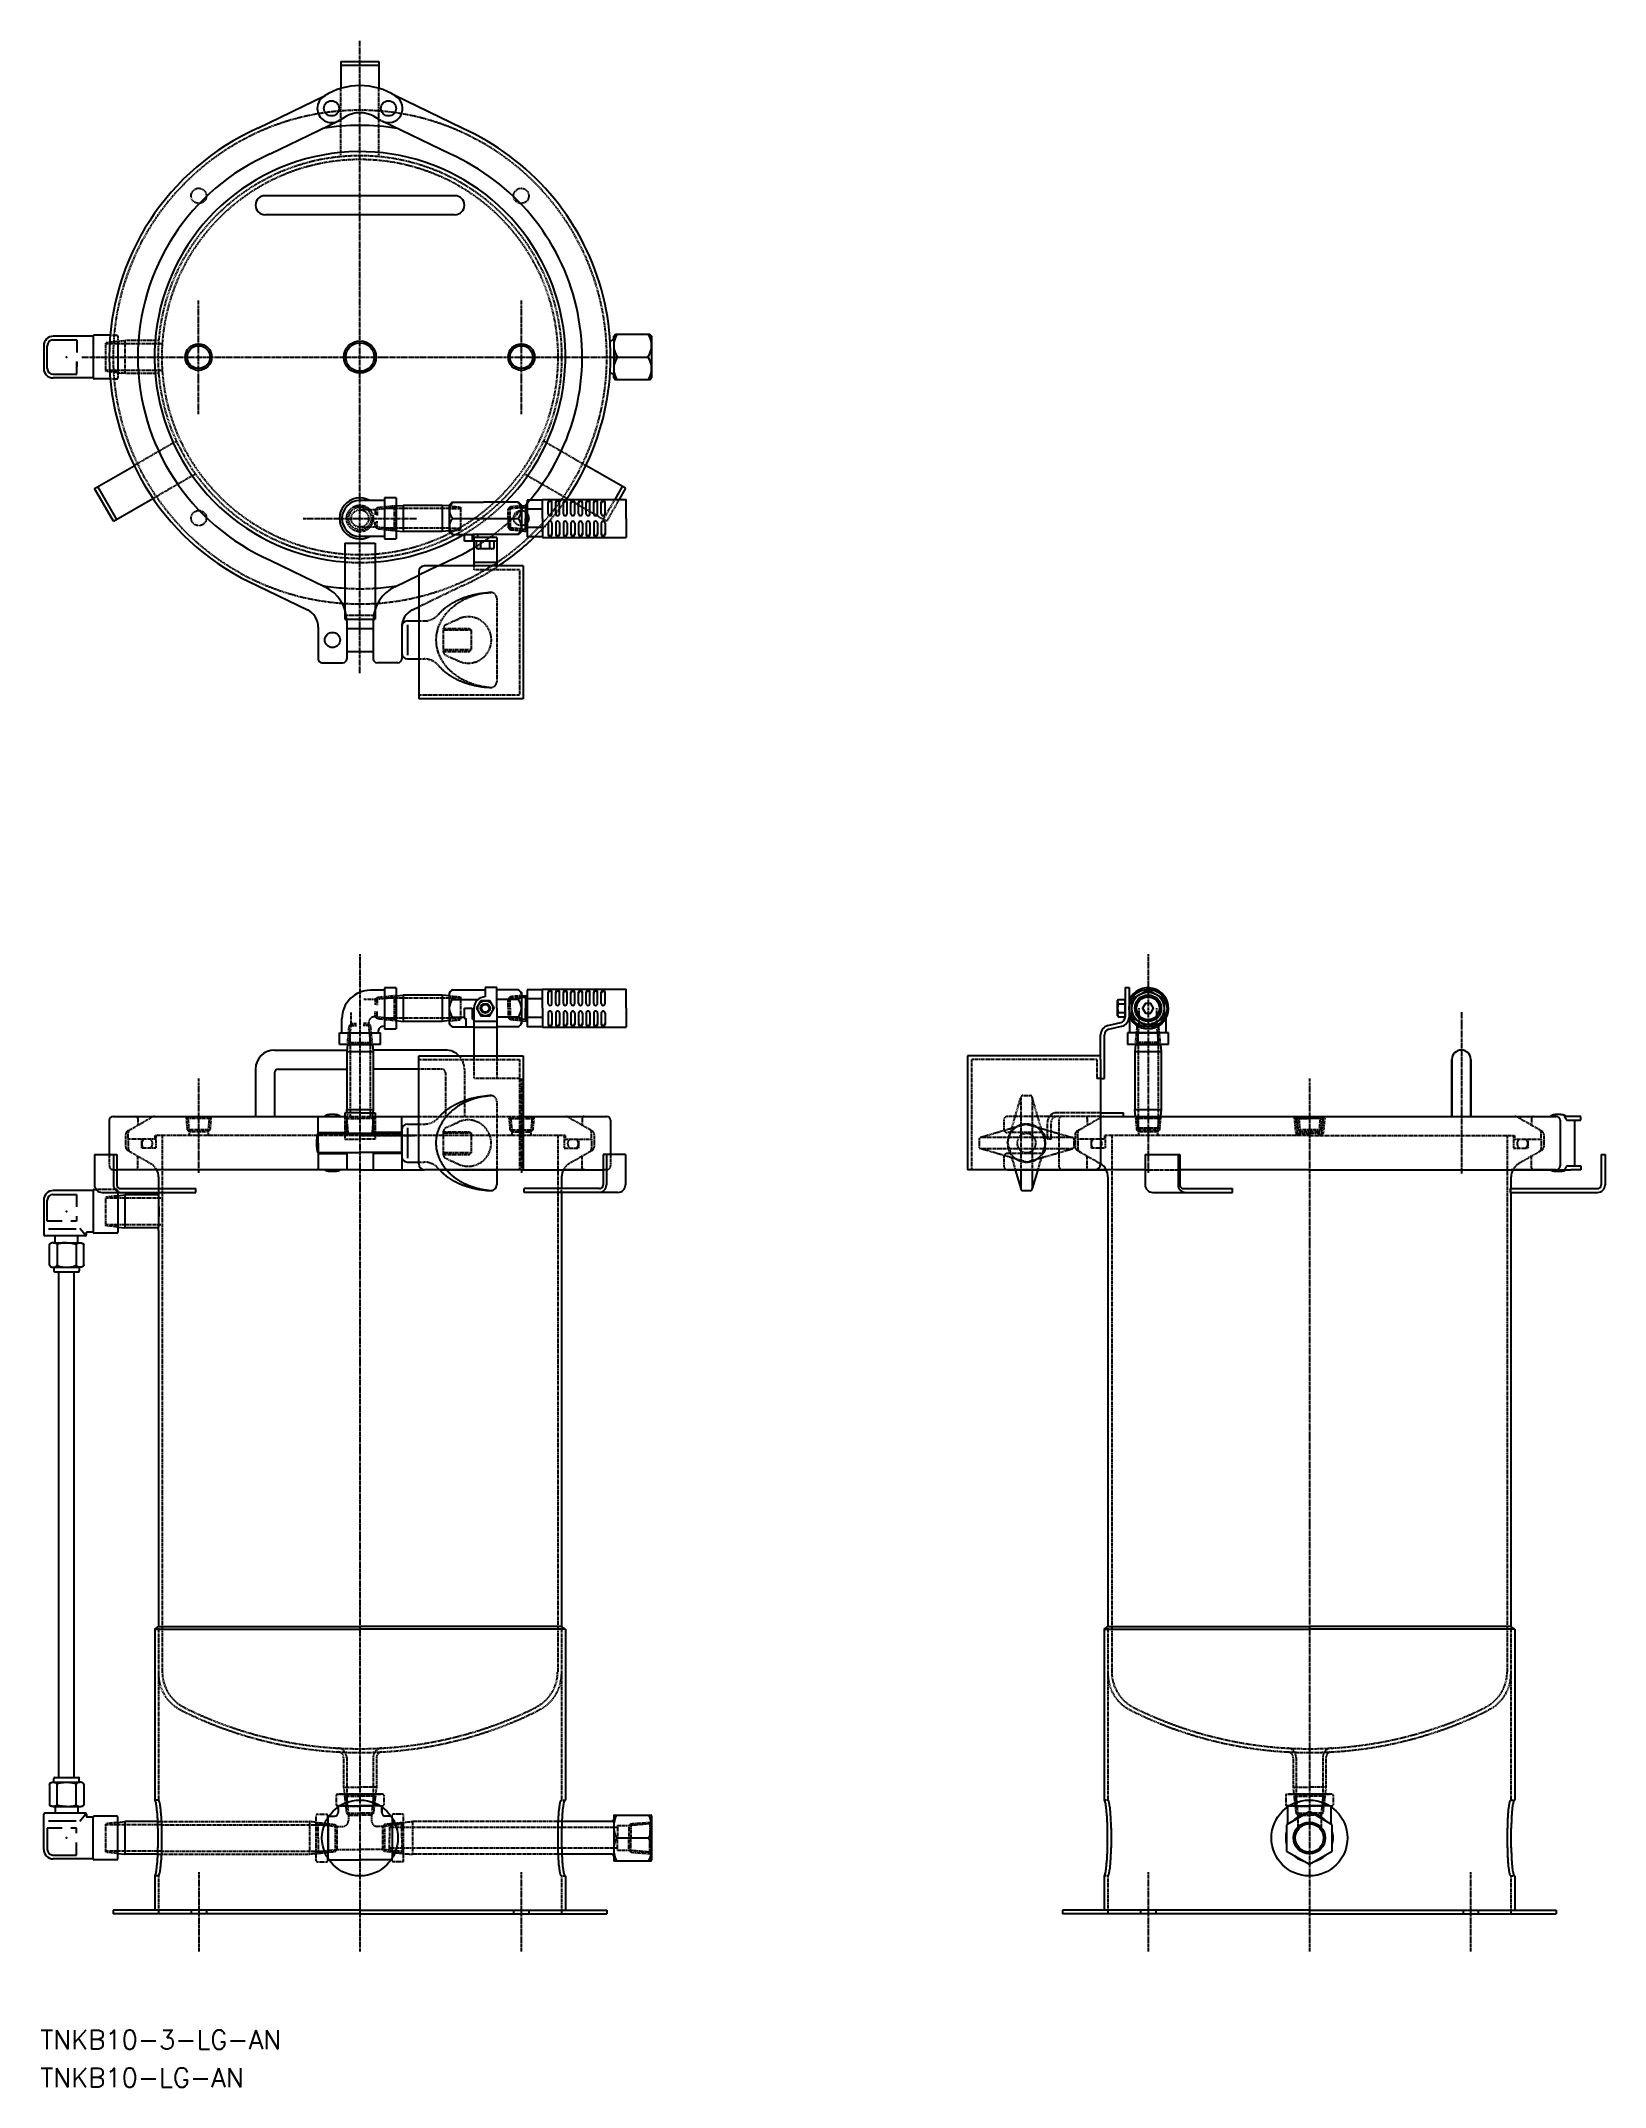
# Model space of a CAD drawing. Extents: x 248 to 1072, y 18 to 1096.
import ezdxf

# ---------------------------------------------------------------- set-up
doc = ezdxf.new("R2010")
doc.units = 0
doc.linetypes.add('CENTER', pattern=[2, 1.25, -0.25, 0.25, -0.25])
doc.linetypes.add('DASHED', pattern=[0.75, 0.5, -0.25])
doc.layers.get('0').update_dxf_attribs({"linetype": 'CONTINUOUS'})
doc.layers.add('CENTER', color=1, linetype='CENTER')
doc.styles.get("Standard").update_dxf_attribs({"font": 'txt.shx', "bigfont": 'bigfont.shx'})

msp = doc.modelspace()

# ---------------------------------------------------------------- texts
at = {"color": 7, "linetype": 'CONTINUOUS'}
for s, p in [('TNKB10-3-LG-AN', (248.1, 38.3)), ('TNKB10-LG-AN', (248.1, 18.3))]:
    msp.add_text(s, height=10, dxfattribs=at).set_placement(p)

# ---------------------------------------------------------------- linework, layer by layer
at = {"color": 7, "linetype": 'CONTINUOUS'}
for p, q in [((406.5, 1085.2), (406.5, 1071)), ((406.5, 1085.2), (426.5, 1085.2)), ((406.5, 1083.2), (426.5, 1083.2)), ((426.5, 1085.2), (426.5, 1071)), ((362.7, 1050), (398.2, 1067.3)), ((470.3, 1050), (434.8, 1067.3)), ((405.2, 1054), (409, 1056.2)), ((427.7, 1054), (424, 1056.2)), ((369.2, 1036.5), (404.8, 1053.8)), ((463.8, 1036.5), (428.2, 1053.8)), ((466.5, 1014.5), (366.5, 1014.5)), ((466.5, 1004.5), (366.5, 1004.5)), ((254.8, 938.5), (267.4, 938.5)), ((276, 940.5), (255, 940.5)), ((267.4, 938.5), (267.4, 931.9)), ((276, 940.5), (276, 918.5)), ((285, 941), (276.5, 941)), ((548.2, 938.2), (549.1, 938.2)), ((549.1, 938.2), (550.1, 939.2)), ((550.1, 940.5), (551.1, 941.5)), ((550.1, 939.2), (550.1, 940.5)), ((550.1, 939.2), (550.1, 919.9)), ((551.1, 941.5), (569.1, 941.5)), ((569.1, 941.5), (570.1, 940.5)), ((570.1, 940.5), (570.1, 918.5)), ((250, 935.5), (250, 923.5)), ((251.8, 923.5), (251.8, 935.5)), ((267.4, 920.5), (267.4, 927.1)), ((267.4, 927), (267.4, 924.4)), ((552.1, 929.5), (568.1, 929.5)), ((254.8, 920.5), (267.4, 920.5)), ((276, 918.5), (255, 918.5)), ((276, 918.5), (272.4, 918.5)), ((285, 918), (276.5, 918)), ((549.1, 920.9), (548.2, 920.9)), ((549.8, 920.6), (549.1, 920.9)), ((550.1, 919.9), (549.8, 920.6)), ((550.1, 918.5), (550.1, 919.9)), ((550.1, 918.5), (551.1, 917.5)), ((569.1, 917.5), (551.1, 917.5)), ((569.1, 917.5), (570.1, 918.5)), ((276.7, 860.3), (297.5, 872.3)), ((556.4, 860.4), (535.5, 872.4)), ((286.7, 843), (276.7, 860.3)), ((288.4, 844), (278.4, 861.3)), ((286.7, 843), (307.5, 855)), ((429.5, 854), (416.5, 854)), ((435.5, 855.3), (429.5, 855.3)), ((429.5, 855.3), (429.5, 833.7)), ((435.5, 855.3), (435.5, 833.7)), ((435.5, 851.1), (439.2, 851.4)), ((439.2, 851.4), (439.2, 837.6)), ((459.8, 851.4), (439.2, 851.4)), ((463.5, 851.1), (459.8, 851.4)), ((459.8, 851.4), (459.8, 837.6)), ((465, 853), (463.5, 851.5)), ((463.5, 851.5), (463.5, 837.5)), ((465, 853), (481.5, 853)), ((500, 853), (481.5, 853)), ((500, 853), (501.5, 851.5)), ((501.5, 851.5), (501.5, 837.5)), ((512.6, 854.2), (504.6, 854.2)), ((504.6, 854.2), (504.6, 844.5)), ((512.6, 854.5), (556.6, 854.5)), ((512.6, 844.5), (512.6, 854.5)), ((515.6, 847), (515.6, 853)), ((517.6, 847), (517.6, 853)), ((519.6, 847), (519.6, 853)), ((521.6, 847), (521.6, 853)), ((523.6, 847), (523.6, 853)), ((525.6, 847), (525.6, 853)), ((527.6, 847), (527.6, 853)), ((529.6, 847), (529.6, 853)), ((531.6, 847), (531.6, 853)), ((533.6, 847), (533.6, 853)), ((535.6, 847), (535.6, 853)), ((537.6, 847), (537.6, 853)), ((539.6, 847), (539.6, 853)), ((541.6, 847), (541.6, 853)), ((543.6, 847), (543.6, 853)), ((545.6, 847), (545.6, 853)), ((554.6, 861.4), (550.7, 854.5)), ((556.4, 860.4), (553, 854.5)), ((556.6, 844.5), (556.6, 854.5)), ((435.5, 851.1), (435.5, 838)), ((463.5, 851.1), (463.5, 838)), ((465.3, 844.5), (499.7, 844.5)), ((501.5, 851.1), (504.6, 851.3)), ((501.5, 851.1), (501.5, 837.9)), ((501.5, 850.1), (503.6, 850.3)), ((504.6, 851.3), (503.6, 850.3)), ((503.6, 850.3), (503.6, 844.5)), ((503.6, 838.8), (503.6, 844.5)), ((512.6, 849.4), (504.6, 849.4)), ((504.6, 844.5), (504.6, 834.8)), ((512.6, 844.5), (512.6, 834.5)), ((515.6, 842), (515.6, 836)), ((517.6, 842), (517.6, 836)), ((519.6, 842), (519.6, 836)), ((521.6, 842), (521.6, 836)), ((523.6, 842), (523.6, 836)), ((525.6, 842), (525.6, 836)), ((527.6, 842), (527.6, 836)), ((529.6, 842), (529.6, 836)), ((531.6, 842), (531.6, 836)), ((533.6, 842), (533.6, 836)), ((535.6, 842), (535.6, 836)), ((537.6, 842), (537.6, 836)), ((539.6, 842), (539.6, 836)), ((541.6, 842), (541.6, 836)), ((543.6, 842), (543.6, 836)), ((545.6, 842), (545.6, 836)), ((556.6, 844.5), (556.6, 834.5)), ((408.5, 831.5), (408.5, 791.5)), ((408.5, 831.5), (424.5, 831.5)), ((429.5, 835), (416.5, 835)), ((424.5, 831.5), (424.5, 791.5)), ((429.5, 833.7), (435.5, 833.7)), ((435.5, 838), (439.2, 837.6)), ((459.8, 837.6), (439.2, 837.6)), ((463.5, 838), (459.8, 837.6)), ((465, 836), (463.5, 837.5)), ((465, 836), (475.9, 836)), ((471.5, 832.5), (471.5, 836)), ((476.5, 832.5), (471.5, 832.5)), ((475.5, 836), (475.5, 832.5)), ((487.1, 836), (475.9, 836)), ((476.5, 834.5), (476.5, 836)), ((476.5, 834.5), (476.5, 819.5)), ((488.5, 834.5), (476.5, 834.5)), ((488.5, 832.5), (476.5, 832.5)), ((477.9, 828.9), (477.9, 832.5)), ((487.1, 832.5), (477.9, 832.5)), ((478.5, 834.5), (478.5, 836)), ((480.2, 828.9), (480.2, 832.5)), ((484.8, 828.9), (484.8, 832.5)), ((486.5, 834.5), (486.5, 836)), ((500, 836), (487.1, 836)), ((487.1, 828.9), (487.1, 832.5)), ((488.5, 834.5), (488.5, 819.5)), ((500, 836), (501.5, 837.5)), ((501.5, 838.9), (503.6, 838.8)), ((501.5, 837.9), (504.6, 837.7)), ((504.6, 837.7), (503.6, 838.8)), ((512.6, 839.7), (504.6, 839.7)), ((512.6, 834.8), (504.6, 834.8)), ((512.6, 834.5), (556.6, 834.5)), ((369.2, 822.5), (398.2, 808.4)), ((457.7, 819.5), (447.5, 814.6)), ((502.5, 819.5), (450.5, 819.5)), ((457.7, 819.5), (463.8, 822.5)), ((476.5, 821.5), (488.5, 821.5)), ((478.5, 828.5), (477.9, 828.9)), ((486.5, 828.5), (478.5, 828.5)), ((486.5, 828.5), (487.1, 828.9)), ((502.5, 819.5), (502.5, 749.5)), ((362.7, 809), (388.9, 796.3)), ((434.8, 808.4), (447.5, 814.6)), ((447.5, 816.5), (447.5, 749.5)), ((444.1, 796.3), (447.5, 797.9)), ((394.5, 787.3), (394.5, 770.5)), ((408.5, 791.5), (424.5, 791.5)), ((409.5, 790.4), (409.5, 770.5)), ((423.5, 790.5), (423.5, 770.5)), ((438.5, 787.5), (438.5, 773.5)), ((438.5, 787.3), (438.5, 770.5)), ((441.5, 790.5), (447.5, 790.5)), ((441.5, 788.5), (441.5, 772.5)), ((441.5, 788.5), (441.5, 772.5)), ((409.5, 786.5), (423.5, 786.5)), ((438.5, 784.2), (438.5, 770.5)), ((396.5, 768.5), (407.5, 768.5)), ((409.5, 774.5), (423.5, 774.5)), ((436.5, 768.5), (425.5, 768.5)), ((441.5, 770.5), (447.5, 770.5)), ((502.5, 749.5), (447.5, 749.5)), ((429.5, 596), (422, 596)), ((435.5, 597.3), (429.5, 597.3)), ((429.5, 597.3), (429.5, 575.7)), ((435.5, 597.3), (435.5, 575.7)), ((435.5, 593.1), (439.2, 593.4)), ((435.5, 593.1), (435.5, 580)), ((435.5, 593.1), (435.5, 580)), ((439.2, 593.4), (439.2, 579.6)), ((459.8, 593.4), (439.2, 593.4)), ((463.5, 593.1), (459.8, 593.4)), ((459.8, 593.4), (459.8, 579.6)), ((465, 596.3), (463.5, 594.8)), ((463.5, 594.8), (463.5, 578.3)), ((463.5, 593.1), (463.5, 580)), ((465, 596.3), (482.5, 596.3)), ((482.5, 597.5), (482.5, 592.5)), ((488.5, 597.5), (482.5, 597.5)), ((488.5, 586.5), (488.5, 597.5)), ((500, 596.3), (488.5, 596.3)), ((500, 596.3), (501.5, 594.8)), ((501.5, 594.8), (501.5, 578.3)), ((501.5, 593.1), (504.6, 593.3)), ((501.5, 593.1), (501.5, 579.9)), ((504.6, 593.3), (503.6, 592.3)), ((504.6, 596.2), (504.6, 586.5)), ((512.6, 596.2), (504.6, 596.2)), ((512.6, 586.5), (512.6, 596.5)), ((512.6, 596.5), (556.6, 596.5)), ((515.6, 589), (515.6, 595)), ((517.6, 589), (517.6, 595)), ((519.6, 589), (519.6, 595)), ((521.6, 589), (521.6, 595)), ((523.6, 589), (523.6, 595)), ((525.6, 589), (525.6, 595)), ((527.6, 589), (527.6, 595)), ((529.6, 589), (529.6, 595)), ((531.6, 589), (531.6, 595)), ((533.6, 589), (533.6, 595)), ((535.6, 589), (535.6, 595)), ((537.6, 589), (537.6, 595)), ((539.6, 589), (539.6, 595)), ((541.6, 589), (541.6, 595)), ((543.6, 589), (543.6, 595)), ((545.6, 589), (545.6, 595)), ((556.6, 586.5), (556.6, 596.5)), ((819.5, 597.5), (819.5, 581.9)), ((819.5, 597.5), (821.5, 597.5)), ((821.5, 597.5), (821.5, 581.9)), ((465.3, 591.2), (478.8, 591.2)), ((471.5, 581.5), (471.5, 586.5)), ((471.5, 586.5), (475.5, 586.5)), ((475.5, 586.5), (475.5, 581.5)), ((476.5, 586.5), (476.5, 561.5)), ((499.7, 591.2), (488.5, 591.2)), ((488.5, 586.5), (488.5, 561.5)), ((501.5, 592.1), (503.6, 592.3)), ((503.6, 592.3), (503.6, 586.5)), ((503.6, 580.8), (503.6, 586.5)), ((512.6, 591.4), (504.6, 591.4)), ((504.6, 586.5), (504.6, 576.8)), ((512.6, 586.5), (512.6, 576.5)), ((515.6, 584), (515.6, 578)), ((517.6, 584), (517.6, 578)), ((519.6, 584), (519.6, 578)), ((521.6, 584), (521.6, 578)), ((523.6, 584), (523.6, 578)), ((525.6, 584), (525.6, 578)), ((527.6, 584), (527.6, 578)), ((529.6, 584), (529.6, 578)), ((531.6, 584), (531.6, 578)), ((533.6, 584), (533.6, 578)), ((535.6, 584), (535.6, 578)), ((537.6, 584), (537.6, 578)), ((539.6, 584), (539.6, 578)), ((541.6, 584), (541.6, 578)), ((543.6, 584), (543.6, 578)), ((545.6, 584), (545.6, 578)), ((556.6, 586.5), (556.6, 576.5)), ((815.5, 590.6), (815.9, 591.2)), ((815.5, 582.6), (815.5, 590.6)), ((815.5, 582.6), (815.9, 582)), ((815.9, 591.2), (819.5, 591.2)), ((815.9, 588.9), (819.5, 588.9)), ((815.9, 584.3), (819.5, 584.3)), ((815.9, 582), (819.5, 582)), ((819.5, 582), (819.5, 591.2)), ((821.5, 591.1), (823, 591.1)), ((821.5, 583.1), (823, 583.1)), ((405.7, 567.5), (405.7, 573.5)), ((405.7, 573.5), (427.3, 573.5)), ((407, 573.5), (407, 581)), ((426, 573.5), (426, 574)), ((427.3, 567.5), (427.3, 573.5)), ((429.5, 577), (429, 577)), ((429.5, 575.7), (435.5, 575.7)), ((435.5, 580), (439.2, 579.6)), ((459.8, 579.6), (439.2, 579.6)), ((463.5, 580), (459.8, 579.6)), ((465, 576.8), (463.5, 578.3)), ((465, 576.8), (476.5, 576.8)), ((465.3, 581.8), (471.5, 581.8)), ((472.5, 576.8), (472.5, 580.5)), ((475.5, 581.8), (476.5, 581.8)), ((488.5, 579.5), (476.5, 579.5)), ((476.5, 576.5), (488.5, 576.5)), ((499.7, 581.8), (488.5, 581.8)), ((500, 576.8), (488.5, 576.8)), ((500, 576.8), (501.5, 578.3)), ((501.5, 580.9), (503.6, 580.8)), ((501.5, 579.9), (504.6, 579.7)), ((504.6, 579.7), (503.6, 580.8)), ((512.6, 581.7), (504.6, 581.7)), ((512.6, 576.8), (504.6, 576.8)), ((512.6, 576.5), (556.6, 576.5)), ((806.5, 559.5), (806.5, 572.5)), ((808.5, 549.5), (808.5, 572.5)), ((810.4, 577.4), (817.2, 579)), ((810.8, 575.5), (817.6, 577)), ((842.3, 573.5), (820.7, 573.5)), ((820.7, 573.5), (820.7, 567.5)), ((822, 573.5), (822, 581.3)), ((841, 573.5), (841, 581.4)), ((842.3, 567.5), (842.3, 573.5)), ((371.5, 564.5), (409.7, 564.5)), ((427.3, 567.5), (405.7, 567.5)), ((409.9, 567.5), (409.6, 563.8)), ((409.6, 563.8), (423.4, 563.8)), ((409.6, 563.8), (409.6, 533.2)), ((409.9, 567.5), (423.1, 567.5)), ((423.1, 567.5), (423.4, 563.8)), ((461.5, 564.5), (423.3, 564.5)), ((423.4, 563.8), (423.4, 533.2)), ((447.5, 504.5), (447.5, 561.5)), ((447.5, 561.5), (502.5, 561.5)), ((502.5, 561.5), (502.5, 501.5)), ((806.5, 561.5), (736.5, 561.5)), ((736.5, 561.5), (736.5, 501.5)), ((842.3, 567.5), (820.7, 567.5)), ((824.9, 567.5), (824.6, 563.8)), ((824.6, 563.8), (824.6, 533.2)), ((824.6, 563.8), (838.4, 563.8)), ((824.9, 567.5), (838.1, 567.5)), ((838.1, 567.5), (838.4, 563.8)), ((838.4, 563.8), (838.4, 533.2)), ((361.5, 554.5), (361.5, 529.5)), ((371.5, 552.5), (371.5, 529.5)), ((373.5, 554.5), (409.6, 554.5)), ((447.5, 554.5), (423.4, 554.5)), ((806.5, 559.5), (806.5, 504.5)), ((991.5, 559.5), (991.5, 529.5)), ((991.5, 529.5), (991.5, 559.5)), ((1001.5, 559.5), (1001.5, 529.5)), ((1001.5, 529.5), (1001.5, 559.5)), ((806.5, 549.5), (808.5, 549.5)), ((286.5, 529.5), (408.5, 529.5)), ((394.5, 521), (394.5, 529.5)), ((416.5, 531.5), (408.5, 531.5)), ((408.5, 531.5), (408.5, 529.5)), ((409.5, 521), (409.5, 529.5)), ((409.8, 531.5), (409.6, 533.2)), ((409.6, 533.2), (423.4, 533.2)), ((416.5, 531.5), (424.5, 531.5)), ((423.4, 533.2), (423.2, 531.5)), ((423.5, 521), (423.5, 529.5)), ((424.5, 531.5), (424.5, 529.5)), ((424.5, 529.5), (447.5, 529.5)), ((438.5, 521), (438.5, 529.5)), ((502.5, 529.5), (546.5, 529.5)), ((806.5, 531.5), (818.5, 531.5)), ((806.5, 529.5), (916.5, 529.5)), ((818.5, 529.5), (818.5, 531.5)), ((824.9, 529.5), (824.6, 533.2)), ((824.6, 533.2), (838.4, 533.2)), ((824.9, 529.5), (838.1, 529.5)), ((838.4, 533.2), (838.1, 529.5)), ((916.5, 529.5), (1046.5, 529.5)), ((1059.5, 529.5), (1050.5, 529.5)), ((1051.5, 528.5), (1051.5, 528.5)), ((1059.5, 527.5), (1059.5, 529.5)), ((284.5, 527.5), (284.5, 509.5)), ((394.5, 521), (409.5, 521)), ((394.5, 515.5), (394.5, 520.5)), ((394.5, 520.5), (416.5, 520.5)), ((398, 521), (398, 520.5)), ((406, 521), (406, 520.5)), ((416.5, 520.5), (409.2, 520.5)), ((438.5, 520.5), (416.5, 520.5)), ((438.5, 521), (423.5, 521)), ((438.5, 522.5), (438.5, 508.5)), ((438.5, 510.5), (438.5, 520.5)), ((441.5, 525.5), (447.5, 525.5)), ((441.5, 523.5), (441.5, 507.5)), ((441.5, 523.5), (441.5, 507.5)), ((548.5, 527.5), (548.5, 509.5)), ((1048.5, 527.5), (1048.5, 503.5)), ((1052.5, 527.5), (1056.1, 527.5)), ((1056.1, 527.5), (1056.1, 503.5)), ((1056.1, 527.5), (1059.5, 527.5)), ((276.7, 509.5), (276.7, 493.5)), ((276.7, 509.5), (288.4, 509.5)), ((286.7, 509.5), (286.7, 493.5)), ((288.4, 509.5), (288.4, 493.5)), ((394.5, 515.5), (394.5, 510.5)), ((394.5, 510.5), (416.5, 510.5)), ((394.5, 510), (394.5, 501.5)), ((394.5, 510), (409.5, 510)), ((398, 510), (398, 510.5)), ((406, 510), (406, 510.5)), ((409.5, 510), (409.5, 501.5)), ((438.5, 510.5), (416.5, 510.5)), ((438.5, 510), (423.5, 510)), ((423.5, 510), (423.5, 501.5)), ((438.5, 510), (438.5, 501.5)), ((556.3, 509.5), (544.6, 509.5)), ((544.6, 509.5), (544.6, 493.5)), ((546.3, 509.5), (546.3, 493.5)), ((556.3, 509.5), (556.3, 493.5)), ((830, 509.5), (848.3, 509.5)), ((830, 509.5), (830, 493.5)), ((847.3, 509.5), (847.3, 493.5)), ((848.3, 509.5), (848.3, 493.5)), ((1070.2, 509.5), (1072.2, 509.5)), ((1070.2, 509.5), (1070.2, 493.5)), ((1072.2, 509.5), (1072.2, 493.5)), ((416.5, 501.5), (288.4, 501.5)), ((310.4, 497.7), (310.4, 471.5)), ((416.5, 501.5), (450.5, 501.5)), ((441.5, 505.5), (447.5, 505.5)), ((502.5, 501.5), (450.5, 501.5)), ((488.5, 501.5), (488.5, 493.5)), ((502.5, 501.5), (544.6, 501.5)), ((522.7, 497.7), (522.7, 491.5)), ((535, 501.5), (523.6, 501.5)), ((803.5, 501.5), (736.5, 501.5)), ((757.5, 501.5), (786.5, 501.5)), ((761.6, 501.5), (764.5, 491.5)), ((764.5, 501.5), (764.5, 491.5)), ((770.5, 501.5), (770.5, 491.5)), ((773.4, 501.5), (770.5, 491.5)), ((786.5, 501.5), (798, 501.5)), ((830, 501.5), (786.5, 501.5)), ((798, 501.5), (810.2, 501.5)), ((810.4, 497.7), (810.4, 260.8)), ((916.5, 501.5), (848.3, 501.5)), ((916.5, 501.5), (1046.5, 501.5)), ((1022.6, 497.7), (1022.6, 491.5)), ((1035, 501.5), (1022.8, 501.5)), ((1046.5, 501.5), (1035, 501.5)), ((1046.5, 501.5), (1054.1, 501.5)), ((1051.5, 502.5), (1051.5, 502.5)), ((1052.5, 503.5), (1056.1, 503.5)), ((1059.5, 501.5), (1054.1, 501.5)), ((1056.1, 503.5), (1059.5, 503.5)), ((1059.5, 503.5), (1059.5, 501.5)), ((250, 485.5), (250, 467.1)), ((251.8, 474.4), (251.8, 485.5)), ((254.8, 488.5), (267.3, 488.5)), ((276, 490.5), (255, 490.5)), ((267.3, 488.5), (267.3, 481.9)), ((276, 490.5), (276, 468.5)), ((276.5, 491), (277.6, 491)), ((280.7, 489.5), (330, 489.5)), ((289, 489.5), (289, 468.5)), ((289, 487.7), (292.7, 488.2)), ((290.4, 491.5), (330, 491.5)), ((310.4, 488.2), (292.7, 488.2)), ((292.7, 488.2), (292.7, 470.9)), ((330, 489.5), (330, 491.5)), ((542.6, 491.5), (503, 491.5)), ((503, 489.5), (503, 491.5)), ((552.3, 489.5), (503, 489.5)), ((522.7, 489.5), (522.7, 260.8)), ((765.5, 490.5), (769.5, 490.5)), ((834, 489.5), (875.9, 489.5)), ((850.3, 491.5), (875.9, 491.5)), ((875.9, 489.5), (875.9, 491.5)), ((1022.2, 491.5), (1068.2, 491.5)), ((1022.2, 491.5), (1022.2, 489.5)), ((1022.2, 489.5), (1068.2, 489.5)), ((1022.6, 489.5), (1022.6, 260.8)), ((259.7, 474.4), (251.8, 474.4)), ((267.3, 474.4), (264.3, 474.4)), ((267.3, 477), (267.3, 474.4)), ((271.9, 466.6), (250.5, 466.6)), ((252.5, 470.4), (267.1, 470.4)), ((256, 462.9), (256, 466.6)), ((268, 462.9), (268, 466.6)), ((268.9, 470.7), (271.9, 467.1)), ((276, 468.5), (272.4, 468.5)), ((272.4, 467.1), (272.4, 468.5)), ((288.5, 468), (276.5, 468)), ((289, 471.3), (292.7, 470.9)), ((310.4, 470.9), (292.7, 470.9)), ((310.4, 469.5), (310.4, 260.8)), ((253, 451.3), (253, 462)), ((255, 462.9), (269, 462.9)), ((257, 462), (257, 451)), ((267, 462), (267, 451)), ((271, 451.3), (271, 462)), ((255, 450.1), (269, 450.1)), ((255.3, 450.1), (255.3, 448.2)), ((255.8, 447.7), (268.2, 447.7)), ((258, 181.3), (258, 447.7)), ((266, 181.3), (266, 447.7)), ((268.7, 450.1), (268.7, 448.2)), ((308.4, 259.5), (310.4, 260.8)), ((308.4, 259.5), (308.4, 169.5)), ((308.5, 259.5), (416.5, 259.5)), ((310.4, 260.8), (416.5, 260.8)), ((522.7, 260.8), (416.5, 260.8)), ((524.5, 259.5), (416.5, 259.5)), ((524.7, 259.5), (522.7, 260.8)), ((524.7, 259.5), (524.7, 169.5)), ((808.4, 259.5), (810.4, 260.8)), ((808.4, 259.5), (808.4, 169.5)), ((808.5, 259.5), (916.5, 259.5)), ((810.4, 260.8), (916.5, 260.8)), ((1022.6, 260.8), (916.5, 260.8)), ((1024.5, 259.5), (916.5, 259.5)), ((1024.7, 259.5), (1022.6, 260.8)), ((1024.7, 259.5), (1024.7, 169.5)), ((253, 177.7), (253, 167)), ((255, 178.9), (269, 178.9)), ((255.3, 178.9), (255.3, 180.8)), ((255.8, 181.3), (268.2, 181.3)), ((257, 167), (257, 178)), ((267, 167), (267, 178)), ((268.7, 178.9), (268.7, 180.8)), ((271, 177.7), (271, 167)), ((250, 143.5), (250, 162)), ((271.9, 162.5), (250.5, 162.5)), ((255, 166.1), (269, 166.1)), ((256, 166.1), (256, 162.5)), ((268, 166.1), (268, 162.5)), ((268.9, 158.3), (271.9, 162)), ((272.4, 162), (272.4, 160.5)), ((405, 165.9), (405, 163)), ((406, 166.5), (416.5, 166.5)), ((427, 166.5), (416.5, 166.5)), ((428, 163), (428, 165.9)), ((428, 165.9), (428, 163)), ((916.5, 163.4), (904.5, 156.4)), ((905, 165.9), (905, 156.7)), ((906, 166.5), (916.5, 166.5)), ((927, 166.5), (916.5, 166.5)), ((928.5, 156.4), (916.5, 163.4)), ((928, 156.7), (928, 165.9)), ((259.7, 154.6), (251.8, 154.6)), ((251.8, 154.6), (251.8, 143.5)), ((252.5, 158.6), (267.1, 158.6)), ((267.3, 154.6), (264.3, 154.6)), ((267.3, 152), (267.3, 154.6)), ((276, 160.5), (272.4, 160.5)), ((276, 138.5), (276, 160.5)), ((288.5, 161), (276.5, 161)), ((289, 138.5), (289, 160.5)), ((289, 157.7), (292.7, 158.2)), ((310, 158.2), (292.7, 158.2)), ((292.7, 158.2), (292.7, 140.9)), ((399.5, 160.1), (399.5, 139)), ((400.1, 161), (403, 161)), ((432.9, 161), (430, 161)), ((433.5, 160.1), (433.5, 139)), ((549.1, 158.2), (523, 158.2)), ((550.1, 161), (550.1, 138)), ((550.6, 161.5), (569.6, 161.5)), ((570.1, 161), (570.1, 138)), ((904.5, 156.4), (904.5, 142.6)), ((928.5, 142.6), (928.5, 156.4)), ((254.8, 140.5), (267.3, 140.5)), ((267.3, 140.5), (267.3, 147.1)), ((289, 141.3), (292.7, 140.9)), ((310, 140.9), (292.7, 140.9)), ((549.1, 140.9), (523, 140.9)), ((551.9, 149.5), (568.6, 149.5)), ((570.1, 143), (570.1, 149.5)), ((904.5, 142.6), (916.5, 135.7)), ((916.5, 135.7), (928.5, 142.6)), ((276, 138.5), (255, 138.5)), ((288.5, 138), (276.5, 138)), ((308.4, 129.5), (308.4, 111.5)), ((400.1, 138), (416.5, 138)), ((432.9, 138), (416.5, 138)), ((524.7, 129.5), (524.7, 111.5)), ((550.6, 137.5), (569.6, 137.5)), ((808.4, 129.5), (808.4, 111.5)), ((1024.7, 129.5), (1024.7, 111.5)), ((286.5, 111.5), (286.5, 109.5)), ((416.5, 111.5), (286.5, 111.5)), ((416.5, 109.5), (286.5, 109.5)), ((416.5, 111.5), (546.5, 111.5)), ((416.5, 109.5), (546.5, 109.5)), ((546.5, 111.5), (546.5, 109.5)), ((916.5, 111.5), (786.5, 111.5)), ((786.5, 111.5), (786.5, 109.5)), ((916.5, 109.5), (786.5, 109.5)), ((916.5, 111.5), (1046.5, 111.5)), ((916.5, 109.5), (1046.5, 109.5)), ((1046.5, 111.5), (1046.5, 109.5))]:
    msp.add_line(p, q, dxfattribs=at)
at = {"color": 3, "linetype": 'DASHED'}
for p, q in [((406.5, 1035.2), (406.5, 1071)), ((426.5, 1035.2), (426.5, 1071)), ((289, 937.7), (282.7, 937)), ((285, 941), (288.5, 941)), ((289, 940.5), (289, 918.5)), ((289, 937.7), (291, 938)), ((289, 937.7), (289, 921.3)), ((291, 938), (292.7, 938.2)), ((292.7, 938.2), (292.7, 920.9)), ((310.7, 938.2), (292.7, 938.2)), ((282.7, 922), (282.7, 937)), ((289, 936.5), (282.7, 936.5)), ((312.6, 936.5), (289, 936.5)), ((289, 922.5), (282.7, 922.5)), ((289, 921.3), (282.7, 922)), ((285, 918), (288.5, 918)), ((312.6, 922.5), (289, 922.5)), ((289, 921.3), (291, 921.1)), ((292.7, 920.9), (291, 921.1)), ((310.7, 920.9), (292.7, 920.9)), ((320, 885.3), (297.5, 872.3)), ((513.1, 885.4), (535.5, 872.4)), ((330, 868), (307.5, 855)), ((503.1, 868), (525.5, 855.1)), ((546.4, 843), (526.5, 854.5)), ((550.7, 854.5), (544.6, 844)), ((553, 854.5), (546.4, 843)), ((424.5, 849.1), (416.5, 849.1)), ((425.5, 850.1), (424.5, 849.1)), ((434.5, 850.1), (424.5, 849.1)), ((424.5, 849.1), (424.5, 846.1)), ((424.5, 840), (424.5, 843)), ((435.5, 851.1), (425.5, 850.1)), ((425.5, 850.1), (425.5, 846.1)), ((425.5, 839), (425.5, 843)), ((435.5, 851.1), (429.5, 850.5)), ((429.5, 850.5), (429.5, 838.5)), ((435.5, 849.8), (429.5, 849.8)), ((435.5, 851.1), (434.5, 850.1)), ((434.5, 850.1), (434.5, 838.9)), ((463.5, 849.8), (435.5, 849.8)), ((463.5, 851), (469.5, 850.5)), ((463.5, 849.8), (469.5, 849.8)), ((469.5, 850.5), (469.5, 838.5)), ((495.6, 850.6), (494.6, 849.5)), ((501.5, 850.1), (494.6, 849.5)), ((494.6, 844.5), (494.6, 849.5)), ((494.6, 844.5), (494.6, 849.5)), ((494.6, 844.5), (494.6, 839.5)), ((494.6, 844.5), (494.6, 839.5)), ((501.5, 851.1), (495.6, 850.6)), ((495.6, 844.5), (495.6, 850.6)), ((495.6, 844.5), (495.6, 838.4)), ((424.5, 840), (416.5, 839.9)), ((434.5, 838.9), (424.5, 840)), ((425.5, 839), (424.5, 840)), ((435.5, 837.9), (425.5, 839)), ((435.5, 839.3), (429.5, 839.3)), ((435.5, 838), (429.5, 838.5)), ((435.5, 837.9), (434.5, 838.9)), ((463.5, 839.3), (435.5, 839.3)), ((463.5, 839.3), (469.5, 839.3)), ((463.5, 837.9), (469.5, 838.5)), ((495.6, 838.4), (494.6, 839.5)), ((501.5, 839), (494.6, 839.5)), ((501.5, 838), (495.6, 838.4)), ((476.5, 819.5), (476.5, 817.5)), ((470.3, 809), (447.5, 797.9)), ((500.5, 817.5), (476.5, 817.5)), ((500.5, 817.5), (500.5, 751.5)), ((488.5, 802.5), (488.5, 758.5)), ((408.5, 793.5), (424.5, 793.5)), ((447.5, 790.5), (450.3, 790.5)), ((460.5, 774.3), (460.5, 786.7)), ((461.7, 788.6), (468.2, 791.5)), ((460.5, 786.5), (474.2, 786.5)), ((475, 785.7), (460.5, 785.7)), ((474.2, 786.5), (475, 785.7)), ((475, 785.7), (475, 775.3)), ((447.5, 770.5), (450.3, 770.5)), ((475, 775.3), (460.5, 775.3)), ((460.5, 774.5), (474.2, 774.5)), ((461.7, 772.5), (468.2, 769.5)), ((474.2, 774.5), (475, 775.3)), ((500.5, 751.5), (447.5, 751.5)), ((435.5, 593.1), (425.5, 592.1)), ((435.5, 593.1), (429.5, 592.5)), ((435.5, 593.1), (434.5, 592.1)), ((463.5, 593), (469.5, 592.5)), ((501.5, 593.1), (495.6, 592.6)), ((411.9, 578.5), (411.9, 584.5)), ((425.6, 591.1), (418.6, 591.1)), ((434.5, 592.1), (424.5, 591.1)), ((425.5, 592.1), (424.5, 591.1)), ((424.5, 591.1), (424.5, 588.1)), ((424.5, 582), (424.5, 585)), ((425.5, 592.1), (425.5, 588.1)), ((425.5, 581), (425.5, 585)), ((429.5, 592.5), (429.5, 580.5)), ((435.5, 591.8), (429.5, 591.8)), ((434.5, 592.1), (434.5, 580.9)), ((463.5, 591.8), (435.5, 591.8)), ((463.5, 591.8), (469.5, 591.8)), ((469.5, 592.5), (469.5, 580.5)), ((495.6, 592.6), (494.6, 591.5)), ((501.5, 592.1), (494.6, 591.5)), ((494.6, 586.5), (494.6, 591.5)), ((494.6, 586.5), (494.6, 591.5)), ((494.6, 586.5), (494.6, 581.5)), ((494.6, 586.5), (494.6, 581.5)), ((495.6, 586.5), (495.6, 592.6)), ((495.6, 586.5), (495.6, 580.4)), ((826.9, 578.5), (826.9, 586.5)), ((836.1, 578.5), (836.1, 586.5)), ((409.9, 567.5), (410.9, 577.5)), ((409.9, 567.5), (410.5, 573.5)), ((410.5, 573.5), (422.5, 573.5)), ((410.9, 568.5), (411.9, 578.5)), ((410.9, 577.5), (411.9, 578.5)), ((410.9, 577.5), (414.9, 577.5)), ((411.3, 567.5), (411.3, 573.5)), ((411.9, 578.5), (414.9, 578.5)), ((421.1, 578.5), (418.1, 578.5)), ((422.1, 577.5), (418.1, 577.5)), ((421.1, 578.5), (421.1, 579)), ((422.1, 568.5), (421.1, 578.5)), ((422.1, 577.5), (421.1, 578.5)), ((421.8, 567.5), (421.8, 573.5)), ((423.1, 567.5), (422.1, 577.5)), ((423.1, 567.5), (422.5, 573.5)), ((424.5, 582), (424.1, 582)), ((425.5, 581), (424.5, 582)), ((434.5, 580.9), (424.5, 582)), ((435.5, 579.9), (425.5, 581)), ((435.5, 581.3), (429.5, 581.3)), ((435.5, 580), (429.5, 580.5)), ((435.5, 579.9), (434.5, 580.9)), ((463.5, 581.3), (435.5, 581.3)), ((463.5, 581.3), (469.5, 581.3)), ((463.5, 579.9), (469.5, 580.5)), ((501.5, 581), (494.6, 581.5)), ((495.6, 580.4), (494.6, 581.5)), ((501.5, 580), (495.6, 580.4)), ((824.9, 567.5), (825.9, 577.5)), ((824.9, 567.5), (825.5, 573.5)), ((825.5, 573.5), (837.5, 573.5)), ((825.9, 577.5), (826.9, 578.5)), ((825.9, 568.5), (826.9, 578.5)), ((825.9, 577.5), (830, 577.5)), ((826.3, 567.5), (826.3, 573.5)), ((826.9, 578.5), (830, 578.5)), ((836.1, 578.5), (833.1, 578.5)), ((837.1, 577.5), (833.1, 577.5)), ((837.1, 568.5), (836.1, 578.5)), ((837.1, 577.5), (836.1, 578.5)), ((836.8, 567.5), (836.8, 573.5)), ((838.1, 567.5), (837.1, 577.5)), ((838.1, 567.5), (837.5, 573.5)), ((409.9, 567.5), (410.9, 568.5)), ((410.9, 568.5), (422.1, 568.5)), ((411.3, 567.5), (411.3, 529.5)), ((421.8, 567.5), (421.8, 529.5)), ((423.1, 567.5), (422.1, 568.5)), ((476.5, 561.5), (476.5, 549.5)), ((488.5, 561.5), (488.5, 549.5)), ((824.9, 567.5), (825.9, 568.5)), ((837.1, 568.5), (825.9, 568.5)), ((826.3, 567.5), (826.3, 529.5)), ((836.8, 567.5), (836.8, 529.5)), ((838.1, 567.5), (837.1, 568.5)), ((447.5, 559.5), (500.5, 559.5)), ((459.5, 554.5), (447.5, 554.5)), ((461.5, 552.5), (461.5, 532.5)), ((471.5, 554.5), (471.5, 537.9)), ((500.5, 559.5), (500.5, 501.5)), ((804.5, 559.5), (738.5, 559.5)), ((738.5, 559.5), (738.5, 501.5)), ((804.5, 559.5), (804.5, 549.5)), ((500.5, 549.5), (476.5, 549.5)), ((757.5, 515.5), (764.5, 539.5)), ((764.5, 539.5), (764.5, 501.5)), ((765.5, 540.5), (769.5, 540.5)), ((777.5, 515.5), (770.5, 539.5)), ((770.5, 539.5), (770.5, 501.5)), ((806.5, 549.5), (804.5, 549.5)), ((295.5, 522.6), (306.8, 529.1)), ((299.5, 528.5), (299.5, 524.9)), ((324.9, 529.5), (325.5, 522.5)), ((324.9, 529.5), (325.9, 528.5)), ((338, 528.5), (325, 528.5)), ((325.9, 528.5), (326.5, 521.5)), ((337.1, 528.5), (336.5, 521.5)), ((338.1, 529.5), (337.1, 528.5)), ((338.1, 529.5), (337.5, 522.5)), ((408.4, 529.5), (409.4, 528.5)), ((408.4, 529.5), (409.3, 520.5)), ((408.5, 529.5), (408.5, 521)), ((408.5, 529.5), (416.5, 529.5)), ((409.4, 528.5), (416.5, 528.5)), ((409.4, 528.5), (410.3, 519.5)), ((409.8, 531.5), (409.9, 529.5)), ((416.5, 529.5), (424.5, 529.5)), ((423.6, 528.5), (416.5, 528.5)), ((423.6, 528.5), (422.7, 519.5)), ((423.2, 531.5), (423.1, 529.5)), ((424.6, 529.5), (423.6, 528.5)), ((424.6, 529.5), (423.7, 520.5)), ((424.5, 529.5), (424.5, 521)), ((447.5, 529.5), (502.5, 529.5)), ((461.5, 532.5), (461.5, 529.5)), ((471.5, 537.9), (471.5, 529.5)), ((488.5, 537.5), (488.5, 501.5)), ((494.9, 529.5), (495.9, 528.5)), ((494.9, 529.5), (495.5, 522.5)), ((495, 528.5), (508, 528.5)), ((495.9, 528.5), (496.5, 521.5)), ((507.1, 528.5), (506.5, 521.5)), ((508.1, 529.5), (507.1, 528.5)), ((508.1, 529.5), (507.5, 522.5)), ((537.5, 522.6), (526.2, 529.1)), ((533.5, 528.5), (533.5, 524.9)), ((806.5, 529.5), (757.5, 529.5)), ((806.5, 531.5), (783.5, 531.5)), ((795.5, 522.6), (806.8, 529.1)), ((799.5, 528.5), (799.5, 524.9)), ((824.9, 529.5), (825.9, 528.5)), ((824.9, 529.5), (825.5, 522.5)), ((824.9, 529.5), (825.5, 523.5)), ((838, 528.5), (825, 528.5)), ((825.9, 528.5), (826.5, 521.5)), ((826.3, 529.5), (826.3, 523.5)), ((837.1, 528.5), (836.5, 521.5)), ((836.8, 529.5), (836.8, 523.5)), ((838.1, 529.5), (837.1, 528.5)), ((838.1, 529.5), (837.5, 522.5)), ((838.1, 529.5), (837.5, 523.5)), ((908.4, 529.5), (909.4, 528.5)), ((908.4, 529.5), (909.3, 520.5)), ((909.4, 528.5), (916.5, 528.5)), ((909.4, 528.5), (910.3, 519.5)), ((909.9, 529.5), (910.9, 528.5)), ((909.9, 529.5), (910.5, 522.5)), ((923, 528.5), (910, 528.5)), ((910.9, 528.5), (911.5, 521.5)), ((923.6, 528.5), (916.5, 528.5)), ((922.1, 528.5), (921.5, 521.5)), ((923.1, 529.5), (922.1, 528.5)), ((923.1, 529.5), (922.5, 522.5)), ((923.6, 528.5), (922.7, 519.5)), ((924.6, 529.5), (923.6, 528.5)), ((924.6, 529.5), (923.7, 520.5)), ((1037.5, 522.6), (1026.2, 529.1)), ((1033.5, 528.5), (1033.5, 524.9)), ((293.1, 520.1), (293.1, 513.5)), ((294.1, 521.8), (296, 522.9)), ((294.5, 517.5), (294.5, 520.9)), ((309, 517.5), (294.5, 517.5)), ((294.5, 517.5), (294.5, 512.7)), ((301.5, 517.5), (301.5, 512.9)), ((416.5, 519.5), (308.5, 519.5)), ((308.5, 519.5), (308.5, 517.5)), ((309, 519.5), (309, 512.9)), ((312.4, 519.5), (312.4, 236.9)), ((337.5, 522.5), (325.5, 522.5)), ((325.5, 522.5), (326.5, 521.5)), ((336.5, 521.5), (326.5, 521.5)), ((326.5, 521.5), (326.5, 519.5)), ((337.5, 522.5), (336.5, 521.5)), ((336.5, 521.5), (336.5, 519.5)), ((408.5, 521), (408.5, 517.5)), ((408.5, 517.5), (416.5, 517.5)), ((409.3, 520.5), (410.3, 519.5)), ((409.3, 520.5), (416.5, 520.5)), ((423.7, 520.5), (416.5, 520.5)), ((524.5, 519.5), (416.5, 519.5)), ((416.5, 519.5), (445.4, 519.5)), ((424.5, 517.5), (416.5, 517.5)), ((423.7, 520.5), (422.7, 519.5)), ((424.5, 521), (424.5, 517.5)), ((447.5, 525.5), (450.3, 525.5)), ((460.5, 509.3), (460.5, 521.7)), ((460.5, 521.5), (474.2, 521.5)), ((475, 520.7), (460.5, 520.7)), ((461.7, 523.6), (468.2, 526.5)), ((474.2, 521.5), (475, 520.7)), ((475, 520.7), (475, 510.3)), ((495.5, 522.5), (507.5, 522.5)), ((495.5, 522.5), (496.5, 521.5)), ((496.5, 521.5), (496.5, 519.5)), ((496.5, 521.5), (506.5, 521.5)), ((507.5, 522.5), (506.5, 521.5)), ((506.5, 521.5), (506.5, 519.5)), ((520.7, 519.5), (520.7, 236.9)), ((524, 519.5), (524, 512.9)), ((524, 517.5), (538.5, 517.5)), ((524.5, 519.5), (524.5, 517.5)), ((531.5, 517.5), (531.5, 512.9)), ((538.9, 521.8), (537, 522.9)), ((538.5, 517.5), (538.5, 520.9)), ((538.5, 517.5), (538.5, 512.7)), ((539.9, 520.1), (539.9, 513.5)), ((742.5, 517.5), (742.5, 513.5)), ((767.5, 525.5), (743.5, 518.5)), ((791.5, 518.5), (743.5, 518.5)), ((755.5, 527.5), (755.5, 523)), ((775.4, 521), (757.5, 521)), ((767.5, 525.5), (791.5, 518.5)), ((777.4, 512), (777.4, 519)), ((778.5, 517.5), (778.5, 526.5)), ((780.5, 517.5), (778.5, 517.5)), ((780.5, 517.5), (780.5, 526.5)), ((784.5, 527.5), (784.5, 503.5)), ((792.5, 517.5), (792.5, 513.5)), ((793.1, 520.1), (793.1, 513.5)), ((794.1, 521.8), (796, 522.9)), ((794.5, 517.5), (794.5, 520.9)), ((794.5, 517.5), (794.5, 512.7)), ((809, 517.5), (794.5, 517.5)), ((801.5, 517.5), (801.5, 512.9)), ((916.5, 519.5), (808.5, 519.5)), ((808.5, 519.5), (808.5, 517.5)), ((809, 519.5), (809, 512.9)), ((812.4, 519.5), (812.4, 236.9)), ((825.5, 523.5), (837.5, 523.5)), ((825.5, 522.5), (826.5, 521.5)), ((837.5, 522.5), (825.5, 522.5)), ((826.5, 521.5), (826.5, 519.5)), ((836.5, 521.5), (826.5, 521.5)), ((837.5, 522.5), (836.5, 521.5)), ((836.5, 521.5), (836.5, 519.5)), ((909.3, 520.5), (910.3, 519.5)), ((909.3, 520.5), (916.5, 520.5)), ((910.5, 522.5), (911.5, 521.5)), ((922.5, 522.5), (910.5, 522.5)), ((911.5, 521.5), (911.5, 519.5)), ((921.5, 521.5), (911.5, 521.5)), ((923.7, 520.5), (916.5, 520.5)), ((916.5, 519.5), (1024.5, 519.5)), ((922.5, 522.5), (921.5, 521.5)), ((921.5, 521.5), (921.5, 519.5)), ((923.7, 520.5), (922.7, 519.5)), ((1020.7, 519.5), (1020.7, 236.9)), ((1024, 519.5), (1024, 512.9)), ((1024, 517.5), (1038.5, 517.5)), ((1024.5, 519.5), (1024.5, 517.5)), ((1031.5, 517.5), (1031.5, 512.9)), ((1038.9, 521.8), (1037, 522.9)), ((1038.5, 517.5), (1038.5, 520.9)), ((1038.5, 517.5), (1038.5, 512.7)), ((1039.9, 520.1), (1039.9, 513.5)), ((284.5, 509.5), (284.5, 503.5)), ((294.1, 511.7), (296, 510.7)), ((295.5, 510.9), (306.4, 504.7)), ((299.5, 502.5), (299.5, 508.6)), ((309, 512.9), (301.5, 512.9)), ((475, 510.3), (460.5, 510.3)), ((460.5, 509.5), (474.2, 509.5)), ((461.7, 507.5), (468.2, 504.5)), ((474.2, 509.5), (475, 510.3)), ((524, 512.9), (531.5, 512.9)), ((537.5, 510.9), (526.7, 504.7)), ((533.5, 502.5), (533.5, 508.6)), ((538.9, 511.7), (537, 510.7)), ((548.5, 509.5), (548.5, 503.5)), ((791.5, 512.5), (743.5, 512.5)), ((767.5, 505.5), (743.5, 512.5)), ((755.5, 508), (755.5, 503.5)), ((757.5, 515.5), (761.6, 501.5)), ((775.4, 510), (757.5, 510)), ((767.5, 505.5), (791.5, 512.5)), ((777.5, 515.5), (773.4, 501.5)), ((794.1, 511.7), (796, 510.7)), ((795.5, 510.9), (806.4, 504.7)), ((799.5, 502.5), (799.5, 508.6)), ((809, 512.9), (801.5, 512.9)), ((1024, 512.9), (1031.5, 512.9)), ((1037.5, 510.9), (1026.7, 504.7)), ((1033.5, 502.5), (1033.5, 508.6)), ((1038.9, 511.7), (1037, 510.7)), ((286.5, 501.5), (288.4, 501.5)), ((447.5, 505.5), (450.3, 505.5)), ((458.3, 501.5), (488.5, 501.5)), ((546.5, 501.5), (544.6, 501.5)), ((830, 501.5), (848.3, 501.5)), ((288.5, 491), (277.6, 491)), ((289, 487.7), (282.7, 487)), ((282.7, 472), (282.7, 487)), ((289, 486.5), (282.7, 486.5)), ((289, 489.5), (289, 490.5)), ((312.4, 486.5), (289, 486.5)), ((310.4, 488.2), (310.4, 470.9)), ((522.7, 489.5), (522.7, 491.5)), ((1022.6, 489.5), (1022.6, 491.5)), ((289, 472.5), (282.7, 472.5)), ((289, 471.3), (282.7, 472)), ((312.4, 472.5), (289, 472.5)), ((310.4, 469.5), (310.4, 471.5)), ((310.4, 260.8), (310.4, 169.5)), ((522.7, 260.8), (522.7, 169.5)), ((810.4, 260.8), (810.4, 169.5)), ((1022.6, 260.8), (1022.6, 169.5)), ((407.9, 191.8), (407.9, 176.2)), ((409.5, 191.9), (409.5, 172.5)), ((423.5, 191.9), (423.5, 166.2)), ((425.2, 191.8), (425.2, 176.2)), ((907.9, 191.8), (907.9, 176.2)), ((909.5, 191.9), (909.5, 172.5)), ((923.5, 191.9), (923.5, 172.5)), ((925.2, 191.8), (925.2, 176.2)), ((404.5, 172.5), (416.5, 172.5)), ((416.5, 172.5), (405.5, 172.5)), ((407.9, 176.2), (416.5, 176.2)), ((407.9, 176.2), (408.3, 172.5)), ((408.3, 172.5), (416.5, 172.5)), ((408.3, 172.5), (409, 166.2)), ((408.3, 172.5), (416.5, 172.5)), ((408.4, 172.5), (409.4, 171.5)), ((408.4, 172.5), (409.4, 162.5)), ((409.5, 172.5), (409.5, 166.2)), ((425.2, 176.2), (416.5, 176.2)), ((428.5, 172.5), (416.5, 172.5)), ((416.5, 172.5), (427.5, 172.5)), ((424.7, 172.5), (416.5, 172.5)), ((424.7, 172.5), (416.5, 172.5)), ((423.5, 172.5), (423.5, 166.2)), ((424.6, 172.5), (423.6, 162.5)), ((424.6, 172.5), (423.6, 171.5)), ((424.7, 172.5), (424, 166.2)), ((425.2, 176.2), (424.7, 172.5)), ((904.5, 172.5), (916.5, 172.5)), ((916.5, 172.5), (905.5, 172.5)), ((907.9, 176.2), (908.3, 172.5)), ((907.9, 176.2), (916.5, 176.2)), ((908.3, 172.5), (916.5, 172.5)), ((908.3, 172.5), (909, 166.2)), ((908.3, 172.5), (916.5, 172.5)), ((908.4, 172.5), (909.4, 162.5)), ((908.4, 172.5), (909.4, 171.5)), ((909.5, 172.5), (909.5, 166.2)), ((925.2, 176.2), (916.5, 176.2)), ((924.7, 172.5), (916.5, 172.5)), ((924.7, 172.5), (916.5, 172.5)), ((916.5, 172.5), (927.5, 172.5)), ((928.5, 172.5), (916.5, 172.5)), ((923.5, 172.5), (923.5, 166.2)), ((924.6, 172.5), (923.6, 162.5)), ((924.6, 172.5), (923.6, 171.5)), ((924.7, 172.5), (924, 166.2)), ((925.2, 176.2), (924.7, 172.5)), ((310.4, 169.5), (308.4, 169.5)), ((394, 162), (399, 162)), ((404, 172), (404, 167)), ((406, 166.5), (404.5, 166.5)), ((405, 165.9), (405, 166.5)), ((409, 166.2), (416.5, 166.2)), ((409.4, 171.5), (416.5, 171.5)), ((409.4, 171.5), (410.4, 161.5)), ((409.4, 162.5), (416.5, 162.5)), ((409.4, 162.5), (410.4, 161.5)), ((423.6, 171.5), (416.5, 171.5)), ((424, 166.2), (416.5, 166.2)), ((423.6, 162.5), (416.5, 162.5)), ((423.6, 171.5), (422.6, 161.5)), ((423.6, 162.5), (422.6, 161.5)), ((427, 166.5), (428.5, 166.5)), ((428, 165.9), (428, 166.5)), ((429, 172), (429, 167)), ((439, 162), (434, 162)), ((522.7, 169.5), (524.7, 169.5)), ((810.4, 169.5), (808.4, 169.5)), ((904, 172), (904, 167)), ((906, 166.5), (904.5, 166.5)), ((905, 165.9), (905, 166.5)), ((909, 166.2), (916.5, 166.2)), ((909.4, 171.5), (910.4, 161.5)), ((909.4, 171.5), (916.5, 171.5)), ((909.4, 162.5), (910.4, 161.5)), ((909.4, 162.5), (916.5, 162.5)), ((923.6, 171.5), (916.5, 171.5)), ((924, 166.2), (916.5, 166.2)), ((923.6, 162.5), (916.5, 162.5)), ((923.6, 171.5), (922.6, 161.5)), ((923.6, 162.5), (922.6, 161.5)), ((927, 166.5), (928.5, 166.5)), ((928, 165.9), (928, 166.5)), ((929, 172), (929, 167)), ((1022.6, 169.5), (1024.7, 169.5)), ((289, 157.7), (282.7, 157)), ((282.7, 142), (282.7, 157)), ((289, 156.5), (282.7, 156.5)), ((312, 156.5), (289, 156.5)), ((310, 158.2), (389.9, 158.2)), ((312, 156.5), (393.5, 156.5)), ((389.9, 158.2), (389.9, 140.9)), ((393.5, 157.7), (389.9, 158.2)), ((389.9, 158.2), (389.9, 140.9)), ((393.5, 137.5), (393.5, 161.5)), ((393.5, 157.7), (399.9, 157)), ((393.5, 157.6), (403.5, 156.6)), ((393.5, 157.6), (394.5, 156.6)), ((393.5, 156.5), (399.9, 156.5)), ((394.5, 156.6), (404.5, 155.6)), ((394.5, 149.5), (394.5, 156.6)), ((399.5, 160.1), (399.5, 161.5)), ((400.1, 161), (399.5, 161)), ((399.9, 142), (399.9, 157)), ((403.5, 156.6), (403.5, 142.4)), ((403.5, 156.6), (404.5, 155.6)), ((404.5, 143.4), (404.5, 155.6)), ((404.5, 155.6), (407.4, 155.6)), ((410.4, 161.5), (416.5, 161.5)), ((410.4, 161.5), (410.4, 158.6)), ((422.6, 161.5), (416.5, 161.5)), ((422.6, 161.5), (422.6, 158.6)), ((428.5, 155.6), (425.6, 155.6)), ((429.5, 156.6), (428.5, 155.6)), ((438.5, 156.6), (428.5, 155.6)), ((428.5, 143.4), (428.5, 155.6)), ((439.5, 157.6), (429.5, 156.6)), ((429.5, 156.6), (429.5, 142.4)), ((433.1, 157), (432.1, 156)), ((432.1, 156), (432.1, 149.5)), ((552.1, 155), (432.1, 155)), ((432.9, 161), (433.5, 161)), ((433.1, 157), (439.5, 157.7)), ((433.5, 160.1), (433.5, 161.5)), ((439.5, 157.6), (438.5, 156.6)), ((438.5, 149.5), (438.5, 156.6)), ((439.5, 137.5), (439.5, 161.5)), ((439.5, 157.7), (444.1, 158.2)), ((523, 158.2), (444.1, 158.2)), ((444.1, 158.2), (444.1, 140.9)), ((552.1, 156), (558.1, 156)), ((552.1, 156), (552.1, 149.5)), ((569.2, 157), (558.1, 156)), ((559.1, 157), (558.1, 156)), ((558.1, 156), (558.1, 149.5)), ((559.1, 157), (570.1, 157.8)), ((559.1, 157), (559.1, 149.5)), ((570.1, 157.8), (569.2, 157)), ((569.2, 157), (569.2, 149.5)), ((910.4, 161.5), (910.4, 155.2)), ((910.4, 161.5), (916.5, 161.5)), ((922.6, 161.5), (916.5, 161.5)), ((922.6, 161.5), (922.6, 155.2)), ((289, 142.5), (282.7, 142.5)), ((289, 141.3), (282.7, 142)), ((312, 142.5), (289, 142.5)), ((310, 140.9), (389.9, 140.9)), ((312, 142.5), (393.5, 142.5)), ((393.5, 141.3), (389.9, 140.9)), ((393.5, 142.5), (399.9, 142.5)), ((393.5, 141.4), (403.5, 142.4)), ((393.5, 141.4), (394.5, 142.4)), ((393.5, 141.3), (399.9, 142)), ((394.5, 149.5), (394.5, 142.4)), ((394.5, 142.4), (404.5, 143.4)), ((403.5, 142.4), (404.5, 143.4)), ((404.5, 143.4), (416.5, 143.4)), ((428.5, 143.4), (416.5, 143.4)), ((429.5, 142.4), (428.5, 143.4)), ((438.5, 142.4), (428.5, 143.4)), ((439.5, 141.4), (429.5, 142.4)), ((432.1, 143), (432.1, 149.5)), ((552.1, 144.1), (432.1, 144.1)), ((433.1, 142), (432.1, 143)), ((433.1, 142), (439.5, 141.3)), ((438.5, 149.5), (438.5, 142.4)), ((439.5, 141.4), (438.5, 142.4)), ((439.5, 141.3), (444.1, 140.9)), ((523, 140.9), (444.1, 140.9)), ((552.1, 143), (552.1, 149.5)), ((552.1, 143), (558.1, 143)), ((558.1, 143), (558.1, 149.5)), ((569.2, 142), (558.1, 143)), ((559.1, 142), (558.1, 143)), ((559.1, 142), (559.1, 149.5)), ((559.1, 142), (570.1, 141.2)), ((569.2, 142), (569.2, 149.5)), ((570.1, 141.2), (569.2, 142)), ((310.4, 129.5), (308.4, 129.5)), ((310.4, 129.5), (310.4, 109.5)), ((394, 137), (399, 137)), ((399.5, 137.5), (399.5, 139)), ((400.1, 138), (399.5, 138)), ((432.9, 138), (433.5, 138)), ((433.5, 137.5), (433.5, 139)), ((439, 137), (434, 137)), ((522.7, 129.5), (524.7, 129.5)), ((522.7, 129.5), (522.7, 109.5)), ((810.4, 129.5), (808.4, 129.5)), ((810.4, 129.5), (810.4, 109.5)), ((1022.6, 129.5), (1024.7, 129.5)), ((1022.6, 129.5), (1022.6, 109.5)), ((327.6, 111.5), (327.6, 109.5)), ((335.6, 111.5), (335.6, 109.5)), ((497.4, 111.5), (497.4, 109.5)), ((505.4, 111.5), (505.4, 109.5)), ((827.6, 111.5), (827.6, 109.5)), ((835.6, 111.5), (835.6, 109.5)), ((997.4, 111.5), (997.4, 109.5)), ((1005.4, 111.5), (1005.4, 109.5))]:
    msp.add_line(p, q, dxfattribs=at)
at = {"color": 7, "linetype": 'CONTINUOUS'}
for points in [[(840, 581.6), (831.5, 576.7), (823, 581.6), (823, 591.4), (831.5, 596.3), (840, 591.4)], [(480.2, 590.5), (477.9, 586.5), (480.2, 582.5), (484.8, 582.5), (487.1, 586.5), (484.8, 590.5)], [(832.9, 584), (834.4, 586.5), (832.9, 589), (830.1, 589), (828.6, 586.5), (830.1, 584)]]:
    msp.add_lwpolyline(points, close=True, dxfattribs=at)
at = {"color": 3, "linetype": 'DASHED'}
for points in [[(485.5, 805.5, 0), (484.8, 805.5, 0), (484.1, 805.4, 0), (483.3, 805.3, 0), (482.6, 805.2, 0), (481.9, 805.1, 0), (481.2, 805, 0), (480.4, 804.8, 0), (479.7, 804.7, 0), (479, 804.5, 0), (478.3, 804.3, 0), (477.6, 804.1, 0), (476.9, 803.9, 0), (476.2, 803.7, 0), (475.6, 803.5, 0), (474.9, 803.2, 0), (474.2, 803, 0), (473.6, 802.7, 0), (472.9, 802.4, 0), (472.3, 802.2, 0), (471.6, 801.9, 0), (471, 801.5, 0), (470.4, 801.2, 0), (469.8, 800.9, 0), (469.2, 800.5, 0), (468.6, 800.2, 0), (468.1, 799.8, 0), (467.5, 799.4, 0), (466.9, 799.1, 0), (466.4, 798.7, 0), (465.9, 798.3, 0), (465.4, 797.8, 0), (464.9, 797.4, 0), (464.4, 797, 0), (463.9, 796.5, 0), (463.4, 796.1, 0), (463, 795.6, 0), (462.5, 795.2, 0), (462.1, 794.7, 0), (461.7, 794.2, 0), (461.3, 793.7, 0), (460.9, 793.2, 0), (460.6, 792.7, 0), (460.2, 792.2, 0), (459.9, 791.7, 0), (459.5, 791.2, 0), (459.2, 790.6, 0), (458.9, 790.1, 0), (458.7, 789.6, 0), (458.4, 789, 0), (458.2, 788.5, 0), (457.9, 787.9, 0), (457.7, 787.4, 0), (457.5, 786.8, 0), (457.4, 786.3, 0), (457.2, 785.7, 0), (457.1, 785.1, 0), (456.9, 784.6, 0), (456.8, 784, 0), (456.7, 783.4, 0), (456.7, 782.8, 0), (456.6, 782.3, 0), (456.6, 781.7, 0), (456.5, 781.1, 0), (456.5, 780.5, 0), (456.5, 779.9, 0), (456.6, 779.4, 0), (456.6, 778.8, 0), (456.7, 778.2, 0), (456.7, 777.6, 0), (456.8, 777.1, 0), (456.9, 776.5, 0), (457.1, 775.9, 0), (457.2, 775.3, 0), (457.4, 774.8, 0), (457.5, 774.2, 0), (457.7, 773.7, 0), (457.9, 773.1, 0), (458.2, 772.5, 0), (458.4, 772, 0), (458.7, 771.5, 0), (458.9, 770.9, 0), (459.2, 770.4, 0), (459.5, 769.9, 0), (459.9, 769.3, 0), (460.2, 768.8, 0), (460.6, 768.3, 0), (460.9, 767.8, 0), (461.3, 767.3, 0), (461.7, 766.8, 0), (462.1, 766.3, 0), (462.5, 765.9, 0), (463, 765.4, 0), (463.4, 764.9, 0), (463.9, 764.5, 0), (464.4, 764, 0), (464.9, 763.6, 0), (465.4, 763.2, 0), (465.9, 762.8, 0), (466.4, 762.4, 0), (466.9, 762, 0), (467.5, 761.6, 0), (468.1, 761.2, 0), (468.6, 760.8, 0), (469.2, 760.5, 0), (469.8, 760.1, 0), (470.4, 759.8, 0), (471, 759.5, 0), (471.6, 759.2, 0), (472.3, 758.9, 0), (472.9, 758.6, 0), (473.6, 758.3, 0), (474.2, 758.1, 0), (474.9, 757.8, 0), (475.6, 757.6, 0), (476.2, 757.3, 0), (476.9, 757.1, 0), (477.6, 756.9, 0), (478.3, 756.7, 0), (479, 756.5, 0), (479.7, 756.4, 0), (480.4, 756.2, 0), (481.2, 756.1, 0), (481.9, 756, 0), (482.6, 755.8, 0), (483.3, 755.7, 0), (484.1, 755.7, 0), (484.8, 755.6, 0), (485.5, 755.5, 0)], [(457.9, 794, 0), (458, 794.2, 0), (458.1, 794.3, 0), (458.3, 794.5, 0), (458.4, 794.6, 0), (458.6, 794.8, 0), (458.7, 794.9, 0), (458.9, 795.1, 0), (459, 795.2, 0), (459.2, 795.4, 0), (459.3, 795.5, 0), (459.5, 795.7, 0), (459.6, 795.8, 0), (459.8, 796, 0), (459.9, 796.1, 0), (460.1, 796.3, 0), (460.2, 796.4, 0), (460.4, 796.6, 0), (460.6, 796.7, 0), (460.7, 796.8, 0), (460.9, 797, 0), (461.1, 797.1, 0), (461.2, 797.3, 0), (461.4, 797.4, 0), (461.6, 797.5, 0), (461.7, 797.7, 0), (461.9, 797.8, 0), (462.1, 798, 0), (462.3, 798.1, 0), (462.5, 798.2, 0), (462.6, 798.3, 0), (462.8, 798.5, 0), (463, 798.6, 0), (463.2, 798.7, 0), (463.4, 798.9, 0), (463.6, 799, 0), (463.8, 799.1, 0), (463.9, 799.2, 0), (464.1, 799.4, 0), (464.3, 799.5, 0), (464.5, 799.6, 0), (464.7, 799.7, 0), (464.9, 799.8, 0), (465.1, 800, 0), (465.3, 800.1, 0), (465.5, 800.2, 0), (465.7, 800.3, 0), (465.9, 800.4, 0), (466.1, 800.5, 0), (466.3, 800.6, 0), (466.6, 800.8, 0), (466.8, 800.9, 0), (467, 801, 0), (467.2, 801.1, 0), (467.4, 801.2, 0), (467.6, 801.3, 0), (467.8, 801.4, 0), (468, 801.5, 0), (468.3, 801.6, 0), (468.5, 801.7, 0), (468.7, 801.8, 0), (468.9, 801.9, 0), (469.1, 802, 0), (469.4, 802.1, 0), (469.6, 802.2, 0), (469.8, 802.3, 0), (470, 802.4, 0), (470.3, 802.5, 0), (470.5, 802.5, 0), (470.7, 802.6, 0), (470.9, 802.7, 0), (471.2, 802.8, 0), (471.4, 802.9, 0), (471.6, 803, 0), (471.9, 803.1, 0), (472.1, 803.1, 0), (472.3, 803.2, 0), (472.6, 803.3, 0), (472.8, 803.4, 0), (473.1, 803.4, 0), (473.3, 803.5, 0), (473.5, 803.6, 0), (473.8, 803.7, 0), (474, 803.7, 0), (474.3, 803.8, 0), (474.5, 803.9, 0), (474.8, 803.9, 0), (475, 804, 0), (475.2, 804.1, 0), (475.5, 804.1, 0), (475.7, 804.2, 0), (476, 804.2, 0), (476.2, 804.3, 0), (476.5, 804.4, 0), (476.7, 804.4, 0), (477, 804.5, 0), (477.2, 804.5, 0), (477.5, 804.6, 0), (477.7, 804.6, 0), (478, 804.7, 0), (478.2, 804.7, 0), (478.5, 804.8, 0), (478.8, 804.8, 0), (479, 804.9, 0), (479.3, 804.9, 0), (479.5, 804.9, 0), (479.8, 805, 0), (480, 805, 0), (480.3, 805.1, 0), (480.5, 805.1, 0), (480.8, 805.1, 0), (481.1, 805.2, 0), (481.3, 805.2, 0), (481.6, 805.2, 0), (481.8, 805.3, 0), (482.1, 805.3, 0), (482.4, 805.3, 0), (482.6, 805.3, 0), (482.9, 805.4, 0), (483.2, 805.4, 0), (483.4, 805.4, 0), (483.7, 805.4, 0), (483.9, 805.4, 0), (484.2, 805.5, 0), (484.5, 805.5, 0), (484.7, 805.5, 0), (485, 805.5, 0), (485.3, 805.5, 0), (485.5, 805.5, 0)], [(457.9, 767, 0), (458, 766.9, 0), (458.1, 766.7, 0), (458.3, 766.6, 0), (458.4, 766.4, 0), (458.6, 766.2, 0), (458.7, 766.1, 0), (458.9, 765.9, 0), (459, 765.8, 0), (459.2, 765.6, 0), (459.3, 765.5, 0), (459.5, 765.3, 0), (459.6, 765.2, 0), (459.8, 765, 0), (459.9, 764.9, 0), (460.1, 764.8, 0), (460.2, 764.6, 0), (460.4, 764.5, 0), (460.6, 764.3, 0), (460.7, 764.2, 0), (460.9, 764, 0), (461.1, 763.9, 0), (461.2, 763.8, 0), (461.4, 763.6, 0), (461.6, 763.5, 0), (461.7, 763.4, 0), (461.9, 763.2, 0), (462.1, 763.1, 0), (462.3, 763, 0), (462.5, 762.8, 0), (462.6, 762.7, 0), (462.8, 762.6, 0), (463, 762.4, 0), (463.2, 762.3, 0), (463.4, 762.2, 0), (463.6, 762, 0), (463.8, 761.9, 0), (463.9, 761.8, 0), (464.1, 761.7, 0), (464.3, 761.5, 0), (464.5, 761.4, 0), (464.7, 761.3, 0), (464.9, 761.2, 0), (465.1, 761.1, 0), (465.3, 761, 0), (465.5, 760.8, 0), (465.7, 760.7, 0), (465.9, 760.6, 0), (466.1, 760.5, 0), (466.3, 760.4, 0), (466.6, 760.3, 0), (466.8, 760.2, 0), (467, 760.1, 0), (467.2, 760, 0), (467.4, 759.8, 0), (467.6, 759.7, 0), (467.8, 759.6, 0), (468, 759.5, 0), (468.3, 759.4, 0), (468.5, 759.3, 0), (468.7, 759.2, 0), (468.9, 759.1, 0), (469.1, 759, 0), (469.4, 758.9, 0), (469.6, 758.9, 0), (469.8, 758.8, 0), (470, 758.7, 0), (470.3, 758.6, 0), (470.5, 758.5, 0), (470.7, 758.4, 0), (470.9, 758.3, 0), (471.2, 758.2, 0), (471.4, 758.1, 0), (471.6, 758.1, 0), (471.9, 758, 0), (472.1, 757.9, 0), (472.3, 757.8, 0), (472.6, 757.7, 0), (472.8, 757.7, 0), (473.1, 757.6, 0), (473.3, 757.5, 0), (473.5, 757.4, 0), (473.8, 757.4, 0), (474, 757.3, 0), (474.3, 757.2, 0), (474.5, 757.2, 0), (474.8, 757.1, 0), (475, 757, 0), (475.2, 757, 0), (475.5, 756.9, 0), (475.7, 756.8, 0), (476, 756.8, 0), (476.2, 756.7, 0), (476.5, 756.7, 0), (476.7, 756.6, 0), (477, 756.6, 0), (477.2, 756.5, 0), (477.5, 756.5, 0), (477.7, 756.4, 0), (478, 756.4, 0), (478.2, 756.3, 0), (478.5, 756.3, 0), (478.8, 756.2, 0), (479, 756.2, 0), (479.3, 756.1, 0), (479.5, 756.1, 0), (479.8, 756, 0), (480, 756, 0), (480.3, 756, 0), (480.5, 755.9, 0), (480.8, 755.9, 0), (481.1, 755.9, 0), (481.3, 755.8, 0), (481.6, 755.8, 0), (481.8, 755.8, 0), (482.1, 755.7, 0), (482.4, 755.7, 0), (482.6, 755.7, 0), (482.9, 755.7, 0), (483.2, 755.7, 0), (483.4, 755.6, 0), (483.7, 755.6, 0), (483.9, 755.6, 0), (484.2, 755.6, 0), (484.5, 755.6, 0), (484.7, 755.5, 0), (485, 755.5, 0), (485.3, 755.5, 0), (485.5, 755.5, 0)], [(485.5, 540.5, 0), (485, 540.5, 0), (484.5, 540.4, 0), (484, 540.4, 0), (483.4, 540.3, 0), (482.9, 540.2, 0), (482.4, 540.2, 0), (481.9, 540.1, 0), (481.4, 540, 0), (480.9, 539.9, 0), (480.4, 539.8, 0), (479.9, 539.7, 0), (479.4, 539.6, 0), (478.9, 539.5, 0), (478.4, 539.4, 0), (477.9, 539.2, 0), (477.5, 539.1, 0), (477, 538.9, 0), (476.5, 538.8, 0), (476, 538.6, 0), (475.5, 538.5, 0), (475.1, 538.3, 0), (474.6, 538.1, 0), (474.1, 538, 0), (473.7, 537.8, 0), (473.2, 537.6, 0), (472.8, 537.4, 0), (472.3, 537.2, 0), (471.9, 537, 0), (471.4, 536.8, 0), (471, 536.5, 0), (470.6, 536.3, 0), (470.1, 536.1, 0), (469.7, 535.8, 0), (469.3, 535.6, 0), (468.9, 535.4, 0), (468.5, 535.1, 0), (468.1, 534.9, 0), (467.7, 534.6, 0), (467.3, 534.3, 0), (466.9, 534.1, 0), (466.5, 533.8, 0), (466.2, 533.5, 0), (465.8, 533.2, 0), (465.4, 532.9, 0), (465.1, 532.6, 0), (464.7, 532.3, 0), (464.4, 532, 0), (464.1, 531.7, 0), (463.7, 531.4, 0), (463.4, 531.1, 0), (463.1, 530.8, 0), (462.8, 530.4, 0), (462.5, 530.1, 0), (462.2, 529.8, 0), (461.9, 529.4, 0), (461.6, 529.1, 0), (461.3, 528.8, 0), (461, 528.4, 0), (460.8, 528.1, 0), (460.5, 527.7, 0), (460.3, 527.4, 0), (460, 527, 0), (459.8, 526.6, 0), (459.6, 526.3, 0), (459.4, 525.9, 0), (459.2, 525.5, 0), (459, 525.2, 0), (458.8, 524.8, 0), (458.6, 524.4, 0), (458.4, 524, 0), (458.2, 523.6, 0), (458.1, 523.3, 0), (457.9, 522.9, 0), (457.8, 522.5, 0), (457.6, 522.1, 0), (457.5, 521.7, 0), (457.4, 521.3, 0), (457.2, 520.9, 0), (457.1, 520.5, 0), (457, 520.1, 0), (456.9, 519.7, 0), (456.9, 519.3, 0), (456.8, 518.9, 0), (456.7, 518.5, 0), (456.7, 518.1, 0), (456.6, 517.7, 0), (456.6, 517.3, 0), (456.5, 516.9, 0), (456.5, 516.5, 0), (456.5, 516.1, 0), (456.5, 515.7, 0), (456.5, 515.3, 0), (456.5, 514.9, 0), (456.5, 514.5, 0), (456.6, 514.1, 0), (456.6, 513.6, 0), (456.6, 513.2, 0), (456.7, 512.8, 0), (456.7, 512.4, 0), (456.8, 512, 0), (456.9, 511.6, 0), (457, 511.2, 0), (457.1, 510.8, 0), (457.2, 510.4, 0), (457.3, 510, 0), (457.4, 509.6, 0), (457.5, 509.2, 0), (457.6, 508.9, 0), (457.8, 508.5, 0), (457.9, 508.1, 0), (458.1, 507.7, 0), (458.3, 507.3, 0), (458.4, 506.9, 0), (458.6, 506.5, 0), (458.8, 506.2, 0), (459, 505.8, 0), (459.2, 505.4, 0), (459.4, 505, 0), (459.6, 504.7, 0), (459.9, 504.3, 0), (460.1, 504, 0), (460.3, 503.6, 0), (460.6, 503.2, 0), (460.8, 502.9, 0), (461.1, 502.5, 0), (461.4, 502.2, 0), (461.7, 501.9, 0), (461.9, 501.5, 0)], [(457.9, 529, 0), (458, 529.2, 0), (458.1, 529.3, 0), (458.3, 529.5, 0), (458.4, 529.6, 0), (458.5, 529.8, 0), (458.7, 529.9, 0), (458.8, 530.1, 0), (459, 530.2, 0), (459.1, 530.4, 0), (459.3, 530.5, 0), (459.4, 530.7, 0), (459.6, 530.8, 0), (459.7, 531, 0), (459.9, 531.1, 0), (460.1, 531.3, 0), (460.2, 531.4, 0), (460.4, 531.6, 0), (460.5, 531.7, 0), (460.7, 531.8, 0), (460.9, 532, 0), (461, 532.1, 0), (461.2, 532.3, 0), (461.4, 532.4, 0), (461.6, 532.5, 0), (461.7, 532.7, 0), (461.9, 532.8, 0), (462.1, 533, 0), (462.3, 533.1, 0), (462.4, 533.2, 0), (462.6, 533.3, 0), (462.8, 533.5, 0), (463, 533.6, 0), (463.2, 533.7, 0), (463.4, 533.9, 0), (463.5, 534, 0), (463.7, 534.1, 0), (463.9, 534.2, 0), (464.1, 534.4, 0), (464.3, 534.5, 0), (464.5, 534.6, 0), (464.7, 534.7, 0), (464.9, 534.8, 0), (465.1, 535, 0), (465.3, 535.1, 0), (465.5, 535.2, 0), (465.7, 535.3, 0), (465.9, 535.4, 0), (466.1, 535.5, 0), (466.3, 535.6, 0), (466.5, 535.8, 0), (466.7, 535.9, 0), (466.9, 536, 0), (467.2, 536.1, 0), (467.4, 536.2, 0), (467.6, 536.3, 0), (467.8, 536.4, 0), (468, 536.5, 0), (468.2, 536.6, 0), (468.5, 536.7, 0), (468.7, 536.8, 0), (468.9, 536.9, 0), (469.1, 537, 0), (469.3, 537.1, 0), (469.6, 537.2, 0), (469.8, 537.3, 0), (470, 537.4, 0), (470.2, 537.5, 0), (470.5, 537.5, 0), (470.7, 537.6, 0), (470.9, 537.7, 0), (471.2, 537.8, 0), (471.4, 537.9, 0), (471.6, 538, 0), (471.9, 538.1, 0), (472.1, 538.1, 0), (472.3, 538.2, 0), (472.6, 538.3, 0), (472.8, 538.4, 0), (473, 538.4, 0), (473.3, 538.5, 0), (473.5, 538.6, 0), (473.8, 538.7, 0), (474, 538.7, 0), (474.2, 538.8, 0), (474.5, 538.9, 0), (474.7, 538.9, 0), (475, 539, 0), (475.2, 539.1, 0), (475.5, 539.1, 0), (475.7, 539.2, 0), (476, 539.2, 0), (476.2, 539.3, 0), (476.5, 539.4, 0), (476.7, 539.4, 0), (477, 539.5, 0), (477.2, 539.5, 0), (477.5, 539.6, 0), (477.7, 539.6, 0), (478, 539.7, 0), (478.2, 539.7, 0), (478.5, 539.8, 0), (478.7, 539.8, 0), (479, 539.9, 0), (479.2, 539.9, 0), (479.5, 539.9, 0), (479.8, 540, 0), (480, 540, 0), (480.3, 540.1, 0), (480.5, 540.1, 0), (480.8, 540.1, 0), (481, 540.2, 0), (481.3, 540.2, 0), (481.6, 540.2, 0), (481.8, 540.3, 0), (482.1, 540.3, 0), (482.3, 540.3, 0), (482.6, 540.3, 0), (482.9, 540.4, 0), (483.1, 540.4, 0), (483.4, 540.4, 0), (483.7, 540.4, 0), (483.9, 540.4, 0), (484.2, 540.5, 0), (484.4, 540.5, 0), (484.7, 540.5, 0), (485, 540.5, 0), (485.2, 540.5, 0), (485.5, 540.5, 0)], [(457.9, 502, 0), (457.9, 502, 0), (457.9, 502, 0), (457.9, 502, 0), (457.9, 502, 0), (457.9, 502, 0), (457.9, 502, 0), (457.9, 502, 0), (457.9, 502, 0), (457.9, 502, 0), (457.9, 502, 0), (457.9, 502, 0), (457.9, 502, 0), (457.9, 502, 0), (457.9, 502, 0), (457.9, 502, 0), (457.9, 502, 0), (457.9, 502, 0), (457.9, 502, 0), (457.9, 501.9, 0), (457.9, 501.9, 0), (457.9, 501.9, 0), (457.9, 501.9, 0), (457.9, 501.9, 0), (457.9, 501.9, 0), (457.9, 501.9, 0), (457.9, 501.9, 0), (457.9, 501.9, 0), (457.9, 501.9, 0), (458, 501.9, 0), (458, 501.9, 0), (458, 501.9, 0), (458, 501.9, 0), (458, 501.9, 0), (458, 501.9, 0), (458, 501.9, 0), (458, 501.9, 0), (458, 501.9, 0), (458, 501.9, 0), (458, 501.9, 0), (458, 501.9, 0), (458, 501.9, 0), (458, 501.9, 0), (458, 501.9, 0), (458, 501.8, 0), (458, 501.8, 0), (458, 501.8, 0), (458, 501.8, 0), (458, 501.8, 0), (458, 501.8, 0), (458, 501.8, 0), (458, 501.8, 0), (458, 501.8, 0), (458, 501.8, 0), (458, 501.8, 0), (458, 501.8, 0), (458, 501.8, 0), (458.1, 501.8, 0), (458.1, 501.8, 0), (458.1, 501.8, 0), (458.1, 501.8, 0), (458.1, 501.8, 0), (458.1, 501.8, 0), (458.1, 501.8, 0), (458.1, 501.8, 0), (458.1, 501.8, 0), (458.1, 501.8, 0), (458.1, 501.8, 0), (458.1, 501.8, 0), (458.1, 501.7, 0), (458.1, 501.7, 0), (458.1, 501.7, 0), (458.1, 501.7, 0), (458.1, 501.7, 0), (458.1, 501.7, 0), (458.1, 501.7, 0), (458.1, 501.7, 0), (458.1, 501.7, 0), (458.1, 501.7, 0), (458.1, 501.7, 0), (458.1, 501.7, 0), (458.1, 501.7, 0), (458.1, 501.7, 0), (458.1, 501.7, 0), (458.1, 501.7, 0), (458.1, 501.7, 0), (458.2, 501.7, 0), (458.2, 501.7, 0), (458.2, 501.7, 0), (458.2, 501.7, 0), (458.2, 501.7, 0), (458.2, 501.7, 0), (458.2, 501.7, 0), (458.2, 501.7, 0), (458.2, 501.6, 0), (458.2, 501.6, 0), (458.2, 501.6, 0), (458.2, 501.6, 0), (458.2, 501.6, 0), (458.2, 501.6, 0), (458.2, 501.6, 0), (458.2, 501.6, 0), (458.2, 501.6, 0), (458.2, 501.6, 0), (458.2, 501.6, 0), (458.2, 501.6, 0), (458.2, 501.6, 0), (458.2, 501.6, 0), (458.2, 501.6, 0), (458.2, 501.6, 0), (458.2, 501.6, 0), (458.2, 501.6, 0), (458.2, 501.6, 0), (458.2, 501.6, 0), (458.3, 501.6, 0), (458.3, 501.6, 0), (458.3, 501.6, 0), (458.3, 501.6, 0), (458.3, 501.6, 0), (458.3, 501.5, 0), (458.3, 501.5, 0), (458.3, 501.5, 0), (458.3, 501.5, 0), (458.3, 501.5, 0), (458.3, 501.5, 0), (458.3, 501.5, 0), (458.3, 501.5, 0), (458.3, 501.5, 0), (458.3, 501.5, 0)], [(310.4, 129.5, 0), (310.4, 129.5, 0), (310.4, 129.5, 0), (310.5, 129.6, 0), (310.5, 129.6, 0), (310.6, 129.7, 0), (310.6, 129.7, 0), (310.7, 129.8, 0), (310.7, 129.9, 0), (310.8, 130, 0), (310.8, 130.1, 0), (310.8, 130.2, 0), (310.9, 130.4, 0), (310.9, 130.5, 0), (311, 130.7, 0), (311, 130.9, 0), (311.1, 131, 0), (311.1, 131.2, 0), (311.1, 131.4, 0), (311.2, 131.7, 0), (311.2, 131.9, 0), (311.3, 132.1, 0), (311.3, 132.4, 0), (311.3, 132.6, 0), (311.4, 132.9, 0), (311.4, 133.2, 0), (311.5, 133.5, 0), (311.5, 133.8, 0), (311.5, 134.1, 0), (311.6, 134.4, 0), (311.6, 134.7, 0), (311.6, 135, 0), (311.7, 135.4, 0), (311.7, 135.7, 0), (311.7, 136.1, 0), (311.8, 136.5, 0), (311.8, 136.8, 0), (311.8, 137.2, 0), (311.8, 137.6, 0), (311.9, 138, 0), (311.9, 138.4, 0), (311.9, 138.8, 0), (312, 139.2, 0), (312, 139.7, 0), (312, 140.1, 0), (312, 140.5, 0), (312, 141, 0), (312.1, 141.4, 0), (312.1, 141.9, 0), (312.1, 142.3, 0), (312.1, 142.8, 0), (312.1, 143.2, 0), (312.1, 143.7, 0), (312.1, 144.2, 0), (312.2, 144.7, 0), (312.2, 145.1, 0), (312.2, 145.6, 0), (312.2, 146.1, 0), (312.2, 146.6, 0), (312.2, 147.1, 0), (312.2, 147.6, 0), (312.2, 148, 0), (312.2, 148.5, 0), (312.2, 149, 0), (312.2, 149.5, 0), (312.2, 150, 0), (312.2, 150.5, 0), (312.2, 151, 0), (312.2, 151.5, 0), (312.2, 152, 0), (312.2, 152.5, 0), (312.2, 152.9, 0), (312.2, 153.4, 0), (312.2, 153.9, 0), (312.2, 154.4, 0), (312.1, 154.9, 0), (312.1, 155.3, 0), (312.1, 155.8, 0), (312.1, 156.3, 0), (312.1, 156.7, 0), (312.1, 157.2, 0), (312.1, 157.6, 0), (312, 158.1, 0), (312, 158.5, 0), (312, 158.9, 0), (312, 159.4, 0), (312, 159.8, 0), (311.9, 160.2, 0), (311.9, 160.6, 0), (311.9, 161, 0), (311.8, 161.4, 0), (311.8, 161.8, 0), (311.8, 162.2, 0), (311.8, 162.6, 0), (311.7, 162.9, 0), (311.7, 163.3, 0), (311.7, 163.7, 0), (311.6, 164, 0), (311.6, 164.3, 0), (311.6, 164.7, 0), (311.5, 165, 0), (311.5, 165.3, 0), (311.5, 165.6, 0), (311.4, 165.9, 0), (311.4, 166.1, 0), (311.3, 166.4, 0), (311.3, 166.7, 0), (311.3, 166.9, 0), (311.2, 167.2, 0), (311.2, 167.4, 0), (311.1, 167.6, 0), (311.1, 167.8, 0), (311.1, 168, 0), (311, 168.2, 0), (311, 168.3, 0), (310.9, 168.5, 0), (310.9, 168.7, 0), (310.8, 168.8, 0), (310.8, 168.9, 0), (310.8, 169, 0), (310.7, 169.1, 0), (310.7, 169.2, 0), (310.6, 169.3, 0), (310.6, 169.4, 0), (310.5, 169.4, 0), (310.5, 169.5, 0), (310.4, 169.5, 0), (310.4, 169.5, 0), (310.4, 169.5, 0)], [(522.7, 129.5, 0), (522.6, 129.5, 0), (522.6, 129.5, 0), (522.5, 129.6, 0), (522.5, 129.6, 0), (522.4, 129.7, 0), (522.4, 129.7, 0), (522.3, 129.8, 0), (522.3, 129.9, 0), (522.2, 130, 0), (522.2, 130.1, 0), (522.2, 130.2, 0), (522.1, 130.4, 0), (522.1, 130.5, 0), (522, 130.7, 0), (522, 130.9, 0), (521.9, 131, 0), (521.9, 131.2, 0), (521.9, 131.4, 0), (521.8, 131.7, 0), (521.8, 131.9, 0), (521.7, 132.1, 0), (521.7, 132.4, 0), (521.7, 132.6, 0), (521.6, 132.9, 0), (521.6, 133.2, 0), (521.5, 133.5, 0), (521.5, 133.8, 0), (521.5, 134.1, 0), (521.4, 134.4, 0), (521.4, 134.7, 0), (521.4, 135, 0), (521.3, 135.4, 0), (521.3, 135.7, 0), (521.3, 136.1, 0), (521.2, 136.5, 0), (521.2, 136.8, 0), (521.2, 137.2, 0), (521.2, 137.6, 0), (521.1, 138, 0), (521.1, 138.4, 0), (521.1, 138.8, 0), (521.1, 139.2, 0), (521, 139.7, 0), (521, 140.1, 0), (521, 140.5, 0), (521, 141, 0), (520.9, 141.4, 0), (520.9, 141.9, 0), (520.9, 142.3, 0), (520.9, 142.8, 0), (520.9, 143.2, 0), (520.9, 143.7, 0), (520.9, 144.2, 0), (520.8, 144.7, 0), (520.8, 145.1, 0), (520.8, 145.6, 0), (520.8, 146.1, 0), (520.8, 146.6, 0), (520.8, 147.1, 0), (520.8, 147.6, 0), (520.8, 148, 0), (520.8, 148.5, 0), (520.8, 149, 0), (520.8, 149.5, 0), (520.8, 150, 0), (520.8, 150.5, 0), (520.8, 151, 0), (520.8, 151.5, 0), (520.8, 152, 0), (520.8, 152.5, 0), (520.8, 152.9, 0), (520.8, 153.4, 0), (520.8, 153.9, 0), (520.8, 154.4, 0), (520.9, 154.9, 0), (520.9, 155.3, 0), (520.9, 155.8, 0), (520.9, 156.3, 0), (520.9, 156.7, 0), (520.9, 157.2, 0), (520.9, 157.6, 0), (521, 158.1, 0), (521, 158.5, 0), (521, 158.9, 0), (521, 159.4, 0), (521.1, 159.8, 0), (521.1, 160.2, 0), (521.1, 160.6, 0), (521.1, 161, 0), (521.2, 161.4, 0), (521.2, 161.8, 0), (521.2, 162.2, 0), (521.2, 162.6, 0), (521.3, 162.9, 0), (521.3, 163.3, 0), (521.3, 163.7, 0), (521.4, 164, 0), (521.4, 164.3, 0), (521.4, 164.7, 0), (521.5, 165, 0), (521.5, 165.3, 0), (521.5, 165.6, 0), (521.6, 165.9, 0), (521.6, 166.1, 0), (521.7, 166.4, 0), (521.7, 166.7, 0), (521.7, 166.9, 0), (521.8, 167.2, 0), (521.8, 167.4, 0), (521.9, 167.6, 0), (521.9, 167.8, 0), (521.9, 168, 0), (522, 168.2, 0), (522, 168.3, 0), (522.1, 168.5, 0), (522.1, 168.7, 0), (522.2, 168.8, 0), (522.2, 168.9, 0), (522.2, 169, 0), (522.3, 169.1, 0), (522.3, 169.2, 0), (522.4, 169.3, 0), (522.4, 169.4, 0), (522.5, 169.4, 0), (522.5, 169.5, 0), (522.6, 169.5, 0), (522.6, 169.5, 0), (522.7, 169.5, 0)], [(810.4, 129.5, 0), (810.4, 129.5, 0), (810.4, 129.5, 0), (810.5, 129.6, 0), (810.5, 129.6, 0), (810.6, 129.7, 0), (810.6, 129.7, 0), (810.7, 129.8, 0), (810.7, 129.9, 0), (810.8, 130, 0), (810.8, 130.1, 0), (810.8, 130.2, 0), (810.9, 130.4, 0), (810.9, 130.5, 0), (811, 130.7, 0), (811, 130.9, 0), (811.1, 131, 0), (811.1, 131.2, 0), (811.1, 131.4, 0), (811.2, 131.7, 0), (811.2, 131.9, 0), (811.3, 132.1, 0), (811.3, 132.4, 0), (811.3, 132.6, 0), (811.4, 132.9, 0), (811.4, 133.2, 0), (811.5, 133.5, 0), (811.5, 133.8, 0), (811.5, 134.1, 0), (811.6, 134.4, 0), (811.6, 134.7, 0), (811.6, 135, 0), (811.7, 135.4, 0), (811.7, 135.7, 0), (811.7, 136.1, 0), (811.8, 136.5, 0), (811.8, 136.8, 0), (811.8, 137.2, 0), (811.8, 137.6, 0), (811.9, 138, 0), (811.9, 138.4, 0), (811.9, 138.8, 0), (812, 139.2, 0), (812, 139.7, 0), (812, 140.1, 0), (812, 140.5, 0), (812, 141, 0), (812.1, 141.4, 0), (812.1, 141.9, 0), (812.1, 142.3, 0), (812.1, 142.8, 0), (812.1, 143.2, 0), (812.1, 143.7, 0), (812.1, 144.2, 0), (812.2, 144.7, 0), (812.2, 145.1, 0), (812.2, 145.6, 0), (812.2, 146.1, 0), (812.2, 146.6, 0), (812.2, 147.1, 0), (812.2, 147.6, 0), (812.2, 148, 0), (812.2, 148.5, 0), (812.2, 149, 0), (812.2, 149.5, 0), (812.2, 150, 0), (812.2, 150.5, 0), (812.2, 151, 0), (812.2, 151.5, 0), (812.2, 152, 0), (812.2, 152.5, 0), (812.2, 152.9, 0), (812.2, 153.4, 0), (812.2, 153.9, 0), (812.2, 154.4, 0), (812.1, 154.9, 0), (812.1, 155.3, 0), (812.1, 155.8, 0), (812.1, 156.3, 0), (812.1, 156.7, 0), (812.1, 157.2, 0), (812.1, 157.6, 0), (812, 158.1, 0), (812, 158.5, 0), (812, 158.9, 0), (812, 159.4, 0), (812, 159.8, 0), (811.9, 160.2, 0), (811.9, 160.6, 0), (811.9, 161, 0), (811.8, 161.4, 0), (811.8, 161.8, 0), (811.8, 162.2, 0), (811.8, 162.6, 0), (811.7, 162.9, 0), (811.7, 163.3, 0), (811.7, 163.7, 0), (811.6, 164, 0), (811.6, 164.3, 0), (811.6, 164.7, 0), (811.5, 165, 0), (811.5, 165.3, 0), (811.5, 165.6, 0), (811.4, 165.9, 0), (811.4, 166.1, 0), (811.3, 166.4, 0), (811.3, 166.7, 0), (811.3, 166.9, 0), (811.2, 167.2, 0), (811.2, 167.4, 0), (811.1, 167.6, 0), (811.1, 167.8, 0), (811.1, 168, 0), (811, 168.2, 0), (811, 168.3, 0), (810.9, 168.5, 0), (810.9, 168.7, 0), (810.8, 168.8, 0), (810.8, 168.9, 0), (810.8, 169, 0), (810.7, 169.1, 0), (810.7, 169.2, 0), (810.6, 169.3, 0), (810.6, 169.4, 0), (810.5, 169.4, 0), (810.5, 169.5, 0), (810.4, 169.5, 0), (810.4, 169.5, 0), (810.4, 169.5, 0)], [(1022.6, 129.5, 0), (1022.6, 129.5, 0), (1022.6, 129.5, 0), (1022.5, 129.6, 0), (1022.5, 129.6, 0), (1022.4, 129.7, 0), (1022.4, 129.7, 0), (1022.3, 129.8, 0), (1022.3, 129.9, 0), (1022.2, 130, 0), (1022.2, 130.1, 0), (1022.1, 130.2, 0), (1022.1, 130.4, 0), (1022.1, 130.5, 0), (1022, 130.7, 0), (1022, 130.9, 0), (1021.9, 131, 0), (1021.9, 131.2, 0), (1021.9, 131.4, 0), (1021.8, 131.7, 0), (1021.8, 131.9, 0), (1021.7, 132.1, 0), (1021.7, 132.4, 0), (1021.6, 132.6, 0), (1021.6, 132.9, 0), (1021.6, 133.2, 0), (1021.5, 133.5, 0), (1021.5, 133.8, 0), (1021.5, 134.1, 0), (1021.4, 134.4, 0), (1021.4, 134.7, 0), (1021.4, 135, 0), (1021.3, 135.4, 0), (1021.3, 135.7, 0), (1021.3, 136.1, 0), (1021.2, 136.5, 0), (1021.2, 136.8, 0), (1021.2, 137.2, 0), (1021.1, 137.6, 0), (1021.1, 138, 0), (1021.1, 138.4, 0), (1021.1, 138.8, 0), (1021, 139.2, 0), (1021, 139.7, 0), (1021, 140.1, 0), (1021, 140.5, 0), (1021, 141, 0), (1021, 141.4, 0), (1020.9, 141.9, 0), (1020.9, 142.3, 0), (1020.9, 142.8, 0), (1020.9, 143.2, 0), (1020.9, 143.7, 0), (1020.9, 144.2, 0), (1020.8, 144.7, 0), (1020.8, 145.1, 0), (1020.8, 145.6, 0), (1020.8, 146.1, 0), (1020.8, 146.6, 0), (1020.8, 147.1, 0), (1020.8, 147.6, 0), (1020.8, 148, 0), (1020.8, 148.5, 0), (1020.8, 149, 0), (1020.8, 149.5, 0), (1020.8, 150, 0), (1020.8, 150.5, 0), (1020.8, 151, 0), (1020.8, 151.5, 0), (1020.8, 152, 0), (1020.8, 152.5, 0), (1020.8, 152.9, 0), (1020.8, 153.4, 0), (1020.8, 153.9, 0), (1020.8, 154.4, 0), (1020.9, 154.9, 0), (1020.9, 155.3, 0), (1020.9, 155.8, 0), (1020.9, 156.3, 0), (1020.9, 156.7, 0), (1020.9, 157.2, 0), (1021, 157.6, 0), (1021, 158.1, 0), (1021, 158.5, 0), (1021, 158.9, 0), (1021, 159.4, 0), (1021, 159.8, 0), (1021.1, 160.2, 0), (1021.1, 160.6, 0), (1021.1, 161, 0), (1021.1, 161.4, 0), (1021.2, 161.8, 0), (1021.2, 162.2, 0), (1021.2, 162.6, 0), (1021.3, 162.9, 0), (1021.3, 163.3, 0), (1021.3, 163.7, 0), (1021.4, 164, 0), (1021.4, 164.3, 0), (1021.4, 164.7, 0), (1021.5, 165, 0), (1021.5, 165.3, 0), (1021.5, 165.6, 0), (1021.6, 165.9, 0), (1021.6, 166.1, 0), (1021.6, 166.4, 0), (1021.7, 166.7, 0), (1021.7, 166.9, 0), (1021.8, 167.2, 0), (1021.8, 167.4, 0), (1021.9, 167.6, 0), (1021.9, 167.8, 0), (1021.9, 168, 0), (1022, 168.2, 0), (1022, 168.3, 0), (1022.1, 168.5, 0), (1022.1, 168.7, 0), (1022.1, 168.8, 0), (1022.2, 168.9, 0), (1022.2, 169, 0), (1022.3, 169.1, 0), (1022.3, 169.2, 0), (1022.4, 169.3, 0), (1022.4, 169.4, 0), (1022.5, 169.4, 0), (1022.5, 169.5, 0), (1022.6, 169.5, 0), (1022.6, 169.5, 0), (1022.6, 169.5, 0)]]:
    msp.add_polyline3d(points, dxfattribs=at)
at = {"color": 7, "linetype": 'CONTINUOUS'}
for points in [[(406, 529.5, 0), (406, 529.5, 0), (406, 529.6, 0), (406, 529.6, 0), (406, 529.6, 0), (406, 529.6, 0), (406, 529.7, 0), (405.9, 529.7, 0), (405.9, 529.7, 0), (405.9, 529.7, 0), (405.9, 529.8, 0), (405.9, 529.8, 0), (405.8, 529.8, 0), (405.8, 529.8, 0), (405.8, 529.9, 0), (405.7, 529.9, 0), (405.7, 529.9, 0), (405.7, 529.9, 0), (405.6, 530, 0), (405.6, 530, 0), (405.5, 530, 0), (405.5, 530, 0), (405.4, 530, 0), (405.4, 530.1, 0), (405.3, 530.1, 0), (405.3, 530.1, 0), (405.2, 530.1, 0), (405.2, 530.1, 0), (405.1, 530.2, 0), (405, 530.2, 0), (405, 530.2, 0), (404.9, 530.2, 0), (404.8, 530.2, 0), (404.8, 530.3, 0), (404.7, 530.3, 0), (404.6, 530.3, 0), (404.5, 530.3, 0), (404.5, 530.3, 0), (404.4, 530.3, 0), (404.3, 530.3, 0), (404.2, 530.4, 0), (404.1, 530.4, 0), (404.1, 530.4, 0), (404, 530.4, 0), (403.9, 530.4, 0), (403.8, 530.4, 0), (403.7, 530.4, 0), (403.6, 530.4, 0), (403.5, 530.5, 0), (403.4, 530.5, 0), (403.3, 530.5, 0), (403.3, 530.5, 0), (403.2, 530.5, 0), (403.1, 530.5, 0), (403, 530.5, 0), (402.9, 530.5, 0), (402.8, 530.5, 0), (402.7, 530.5, 0), (402.6, 530.5, 0), (402.5, 530.5, 0), (402.4, 530.5, 0), (402.3, 530.5, 0), (402.2, 530.5, 0), (402.1, 530.5, 0), (402, 530.5, 0), (401.9, 530.5, 0), (401.8, 530.5, 0), (401.7, 530.5, 0), (401.6, 530.5, 0), (401.5, 530.5, 0), (401.4, 530.5, 0), (401.3, 530.5, 0), (401.2, 530.5, 0), (401.1, 530.5, 0), (401, 530.5, 0), (400.9, 530.5, 0), (400.8, 530.5, 0), (400.7, 530.5, 0), (400.7, 530.5, 0), (400.6, 530.5, 0), (400.5, 530.5, 0), (400.4, 530.4, 0), (400.3, 530.4, 0), (400.2, 530.4, 0), (400.1, 530.4, 0), (400, 530.4, 0), (399.9, 530.4, 0), (399.9, 530.4, 0), (399.8, 530.4, 0), (399.7, 530.3, 0), (399.6, 530.3, 0), (399.5, 530.3, 0), (399.5, 530.3, 0), (399.4, 530.3, 0), (399.3, 530.3, 0), (399.2, 530.3, 0), (399.2, 530.2, 0), (399.1, 530.2, 0), (399, 530.2, 0), (399, 530.2, 0), (398.9, 530.2, 0), (398.8, 530.1, 0), (398.8, 530.1, 0), (398.7, 530.1, 0), (398.7, 530.1, 0), (398.6, 530.1, 0), (398.6, 530, 0), (398.5, 530, 0), (398.5, 530, 0), (398.4, 530, 0), (398.4, 530, 0), (398.3, 529.9, 0), (398.3, 529.9, 0), (398.3, 529.9, 0), (398.2, 529.9, 0), (398.2, 529.8, 0), (398.2, 529.8, 0), (398.1, 529.8, 0), (398.1, 529.8, 0), (398.1, 529.7, 0), (398.1, 529.7, 0), (398.1, 529.7, 0), (398, 529.7, 0), (398, 529.6, 0), (398, 529.6, 0), (398, 529.6, 0), (398, 529.6, 0), (398, 529.5, 0), (398, 529.5, 0)], [(1051.5, 529.5, 0), (1051.5, 529.5, 0), (1051.5, 529.6, 0), (1051.5, 529.6, 0), (1051.5, 529.6, 0), (1051.5, 529.6, 0), (1051.4, 529.7, 0), (1051.4, 529.7, 0), (1051.4, 529.7, 0), (1051.4, 529.7, 0), (1051.4, 529.8, 0), (1051.3, 529.8, 0), (1051.3, 529.8, 0), (1051.3, 529.8, 0), (1051.2, 529.9, 0), (1051.2, 529.9, 0), (1051.2, 529.9, 0), (1051.1, 529.9, 0), (1051.1, 530, 0), (1051, 530, 0), (1051, 530, 0), (1051, 530, 0), (1050.9, 530, 0), (1050.9, 530.1, 0), (1050.8, 530.1, 0), (1050.8, 530.1, 0), (1050.7, 530.1, 0), (1050.6, 530.1, 0), (1050.6, 530.2, 0), (1050.5, 530.2, 0), (1050.5, 530.2, 0), (1050.4, 530.2, 0), (1050.3, 530.2, 0), (1050.2, 530.3, 0), (1050.2, 530.3, 0), (1050.1, 530.3, 0), (1050, 530.3, 0), (1049.9, 530.3, 0), (1049.9, 530.3, 0), (1049.8, 530.3, 0), (1049.7, 530.4, 0), (1049.6, 530.4, 0), (1049.5, 530.4, 0), (1049.5, 530.4, 0), (1049.4, 530.4, 0), (1049.3, 530.4, 0), (1049.2, 530.4, 0), (1049.1, 530.4, 0), (1049, 530.5, 0), (1048.9, 530.5, 0), (1048.8, 530.5, 0), (1048.7, 530.5, 0), (1048.6, 530.5, 0), (1048.5, 530.5, 0), (1048.5, 530.5, 0), (1048.4, 530.5, 0), (1048.3, 530.5, 0), (1048.2, 530.5, 0), (1048.1, 530.5, 0), (1048, 530.5, 0), (1047.9, 530.5, 0), (1047.8, 530.5, 0), (1047.7, 530.5, 0), (1047.6, 530.5, 0), (1047.5, 530.5, 0), (1047.4, 530.5, 0), (1047.3, 530.5, 0), (1047.2, 530.5, 0), (1047.1, 530.5, 0), (1047, 530.5, 0), (1046.9, 530.5, 0), (1046.8, 530.5, 0), (1046.7, 530.5, 0), (1046.6, 530.5, 0), (1046.5, 530.5, 0), (1046.4, 530.5, 0), (1046.3, 530.5, 0), (1046.2, 530.5, 0), (1046.1, 530.5, 0), (1046, 530.5, 0), (1046, 530.5, 0), (1045.9, 530.4, 0), (1045.8, 530.4, 0), (1045.7, 530.4, 0), (1045.6, 530.4, 0), (1045.5, 530.4, 0), (1045.4, 530.4, 0), (1045.3, 530.4, 0), (1045.3, 530.4, 0), (1045.2, 530.3, 0), (1045.1, 530.3, 0), (1045, 530.3, 0), (1044.9, 530.3, 0), (1044.9, 530.3, 0), (1044.8, 530.3, 0), (1044.7, 530.3, 0), (1044.7, 530.2, 0), (1044.6, 530.2, 0), (1044.5, 530.2, 0), (1044.5, 530.2, 0), (1044.4, 530.2, 0), (1044.3, 530.1, 0), (1044.3, 530.1, 0), (1044.2, 530.1, 0), (1044.2, 530.1, 0), (1044.1, 530.1, 0), (1044, 530, 0), (1044, 530, 0), (1044, 530, 0), (1043.9, 530, 0), (1043.9, 530, 0), (1043.8, 529.9, 0), (1043.8, 529.9, 0), (1043.8, 529.9, 0), (1043.7, 529.9, 0), (1043.7, 529.8, 0), (1043.7, 529.8, 0), (1043.6, 529.8, 0), (1043.6, 529.8, 0), (1043.6, 529.7, 0), (1043.6, 529.7, 0), (1043.5, 529.7, 0), (1043.5, 529.7, 0), (1043.5, 529.6, 0), (1043.5, 529.6, 0), (1043.5, 529.6, 0), (1043.5, 529.6, 0), (1043.5, 529.5, 0), (1043.5, 529.5, 0)], [(394.5, 520.5, 0), (394.5, 520.5, 0), (394.5, 520.5, 0), (394.4, 520.5, 0), (394.4, 520.5, 0), (394.4, 520.5, 0), (394.4, 520.5, 0), (394.3, 520.4, 0), (394.3, 520.4, 0), (394.3, 520.4, 0), (394.3, 520.4, 0), (394.3, 520.3, 0), (394.2, 520.3, 0), (394.2, 520.3, 0), (394.2, 520.2, 0), (394.2, 520.2, 0), (394.1, 520.1, 0), (394.1, 520.1, 0), (394.1, 520, 0), (394.1, 520, 0), (394.1, 519.9, 0), (394, 519.9, 0), (394, 519.8, 0), (394, 519.7, 0), (394, 519.7, 0), (394, 519.6, 0), (394, 519.5, 0), (393.9, 519.5, 0), (393.9, 519.4, 0), (393.9, 519.3, 0), (393.9, 519.2, 0), (393.9, 519.1, 0), (393.8, 519.1, 0), (393.8, 519, 0), (393.8, 518.9, 0), (393.8, 518.8, 0), (393.8, 518.7, 0), (393.8, 518.6, 0), (393.8, 518.5, 0), (393.7, 518.4, 0), (393.7, 518.3, 0), (393.7, 518.2, 0), (393.7, 518.1, 0), (393.7, 518, 0), (393.7, 517.9, 0), (393.7, 517.8, 0), (393.7, 517.7, 0), (393.7, 517.5, 0), (393.6, 517.4, 0), (393.6, 517.3, 0), (393.6, 517.2, 0), (393.6, 517.1, 0), (393.6, 517, 0), (393.6, 516.9, 0), (393.6, 516.7, 0), (393.6, 516.6, 0), (393.6, 516.5, 0), (393.6, 516.4, 0), (393.6, 516.2, 0), (393.6, 516.1, 0), (393.6, 516, 0), (393.6, 515.9, 0), (393.6, 515.8, 0), (393.6, 515.6, 0), (393.6, 515.5, 0), (393.6, 515.4, 0), (393.6, 515.3, 0), (393.6, 515.1, 0), (393.6, 515, 0), (393.6, 514.9, 0), (393.6, 514.8, 0), (393.6, 514.7, 0), (393.6, 514.5, 0), (393.6, 514.4, 0), (393.6, 514.3, 0), (393.6, 514.2, 0), (393.6, 514.1, 0), (393.6, 513.9, 0), (393.6, 513.8, 0), (393.6, 513.7, 0), (393.6, 513.6, 0), (393.7, 513.5, 0), (393.7, 513.4, 0), (393.7, 513.3, 0), (393.7, 513.2, 0), (393.7, 513.1, 0), (393.7, 512.9, 0), (393.7, 512.8, 0), (393.7, 512.7, 0), (393.7, 512.6, 0), (393.8, 512.5, 0), (393.8, 512.4, 0), (393.8, 512.3, 0), (393.8, 512.3, 0), (393.8, 512.2, 0), (393.8, 512.1, 0), (393.8, 512, 0), (393.9, 511.9, 0), (393.9, 511.8, 0), (393.9, 511.7, 0), (393.9, 511.7, 0), (393.9, 511.6, 0), (394, 511.5, 0), (394, 511.4, 0), (394, 511.4, 0), (394, 511.3, 0), (394, 511.2, 0), (394, 511.2, 0), (394.1, 511.1, 0), (394.1, 511.1, 0), (394.1, 511, 0), (394.1, 510.9, 0), (394.1, 510.9, 0), (394.2, 510.9, 0), (394.2, 510.8, 0), (394.2, 510.8, 0), (394.2, 510.7, 0), (394.3, 510.7, 0), (394.3, 510.7, 0), (394.3, 510.6, 0), (394.3, 510.6, 0), (394.3, 510.6, 0), (394.4, 510.6, 0), (394.4, 510.6, 0), (394.4, 510.5, 0), (394.4, 510.5, 0), (394.5, 510.5, 0), (394.5, 510.5, 0), (394.5, 510.5, 0)], [(406, 501.5, 0), (406, 501.5, 0), (406, 501.5, 0), (406, 501.4, 0), (406, 501.4, 0), (406, 501.4, 0), (406, 501.4, 0), (405.9, 501.3, 0), (405.9, 501.3, 0), (405.9, 501.3, 0), (405.9, 501.3, 0), (405.9, 501.2, 0), (405.8, 501.2, 0), (405.8, 501.2, 0), (405.8, 501.2, 0), (405.7, 501.2, 0), (405.7, 501.1, 0), (405.7, 501.1, 0), (405.6, 501.1, 0), (405.6, 501.1, 0), (405.5, 501, 0), (405.5, 501, 0), (405.4, 501, 0), (405.4, 501, 0), (405.3, 501, 0), (405.3, 500.9, 0), (405.2, 500.9, 0), (405.2, 500.9, 0), (405.1, 500.9, 0), (405, 500.9, 0), (405, 500.8, 0), (404.9, 500.8, 0), (404.8, 500.8, 0), (404.8, 500.8, 0), (404.7, 500.8, 0), (404.6, 500.7, 0), (404.5, 500.7, 0), (404.5, 500.7, 0), (404.4, 500.7, 0), (404.3, 500.7, 0), (404.2, 500.7, 0), (404.1, 500.7, 0), (404.1, 500.6, 0), (404, 500.6, 0), (403.9, 500.6, 0), (403.8, 500.6, 0), (403.7, 500.6, 0), (403.6, 500.6, 0), (403.5, 500.6, 0), (403.4, 500.6, 0), (403.3, 500.6, 0), (403.3, 500.6, 0), (403.2, 500.5, 0), (403.1, 500.5, 0), (403, 500.5, 0), (402.9, 500.5, 0), (402.8, 500.5, 0), (402.7, 500.5, 0), (402.6, 500.5, 0), (402.5, 500.5, 0), (402.4, 500.5, 0), (402.3, 500.5, 0), (402.2, 500.5, 0), (402.1, 500.5, 0), (402, 500.5, 0), (401.9, 500.5, 0), (401.8, 500.5, 0), (401.7, 500.5, 0), (401.6, 500.5, 0), (401.5, 500.5, 0), (401.4, 500.5, 0), (401.3, 500.5, 0), (401.2, 500.5, 0), (401.1, 500.5, 0), (401, 500.5, 0), (400.9, 500.5, 0), (400.8, 500.5, 0), (400.7, 500.6, 0), (400.7, 500.6, 0), (400.6, 500.6, 0), (400.5, 500.6, 0), (400.4, 500.6, 0), (400.3, 500.6, 0), (400.2, 500.6, 0), (400.1, 500.6, 0), (400, 500.6, 0), (399.9, 500.6, 0), (399.9, 500.7, 0), (399.8, 500.7, 0), (399.7, 500.7, 0), (399.6, 500.7, 0), (399.5, 500.7, 0), (399.5, 500.7, 0), (399.4, 500.7, 0), (399.3, 500.8, 0), (399.2, 500.8, 0), (399.2, 500.8, 0), (399.1, 500.8, 0), (399, 500.8, 0), (399, 500.9, 0), (398.9, 500.9, 0), (398.8, 500.9, 0), (398.8, 500.9, 0), (398.7, 500.9, 0), (398.7, 501, 0), (398.6, 501, 0), (398.6, 501, 0), (398.5, 501, 0), (398.5, 501, 0), (398.4, 501.1, 0), (398.4, 501.1, 0), (398.3, 501.1, 0), (398.3, 501.1, 0), (398.3, 501.2, 0), (398.2, 501.2, 0), (398.2, 501.2, 0), (398.2, 501.2, 0), (398.1, 501.2, 0), (398.1, 501.3, 0), (398.1, 501.3, 0), (398.1, 501.3, 0), (398.1, 501.3, 0), (398, 501.4, 0), (398, 501.4, 0), (398, 501.4, 0), (398, 501.4, 0), (398, 501.5, 0), (398, 501.5, 0), (398, 501.5, 0)], [(458.3, 501.5, 0), (458.4, 501.4, 0), (458.6, 501.2, 0), (458.7, 501.1, 0), (458.9, 500.9, 0), (459, 500.8, 0), (459.2, 500.6, 0), (459.3, 500.5, 0), (459.4, 500.3, 0), (459.6, 500.2, 0), (459.7, 500, 0), (459.9, 499.9, 0), (460.1, 499.8, 0), (460.2, 499.6, 0), (460.4, 499.5, 0), (460.5, 499.3, 0), (460.7, 499.2, 0), (460.8, 499.1, 0), (461, 498.9, 0), (461.2, 498.8, 0), (461.3, 498.7, 0), (461.5, 498.5, 0), (461.7, 498.4, 0), (461.8, 498.3, 0), (462, 498.1, 0), (462.2, 498, 0), (462.4, 497.9, 0), (462.5, 497.7, 0), (462.7, 497.6, 0), (462.9, 497.5, 0), (463.1, 497.4, 0), (463.3, 497.2, 0), (463.4, 497.1, 0), (463.6, 497, 0), (463.8, 496.9, 0), (464, 496.7, 0), (464.2, 496.6, 0), (464.4, 496.5, 0), (464.6, 496.4, 0), (464.8, 496.3, 0), (465, 496.2, 0), (465.1, 496, 0), (465.3, 495.9, 0), (465.5, 495.8, 0), (465.7, 495.7, 0), (465.9, 495.6, 0), (466.1, 495.5, 0), (466.3, 495.4, 0), (466.5, 495.3, 0), (466.7, 495.2, 0), (466.9, 495.1, 0), (467.2, 495, 0), (467.4, 494.9, 0), (467.6, 494.7, 0), (467.8, 494.6, 0), (468, 494.5, 0), (468.2, 494.4, 0), (468.4, 494.4, 0), (468.6, 494.3, 0), (468.8, 494.2, 0), (469.1, 494.1, 0), (469.3, 494, 0), (469.5, 493.9, 0), (469.7, 493.8, 0), (469.9, 493.7, 0), (470.2, 493.6, 0), (470.4, 493.5, 0), (470.6, 493.4, 0), (470.8, 493.4, 0), (471, 493.3, 0), (471.3, 493.2, 0), (471.5, 493.1, 0), (471.7, 493, 0), (472, 492.9, 0), (472.2, 492.9, 0), (472.4, 492.8, 0), (472.6, 492.7, 0), (472.9, 492.6, 0), (473.1, 492.6, 0), (473.3, 492.5, 0), (473.6, 492.4, 0), (473.8, 492.4, 0), (474, 492.3, 0), (474.3, 492.2, 0), (474.5, 492.2, 0), (474.8, 492.1, 0), (475, 492, 0), (475.2, 492, 0), (475.5, 491.9, 0), (475.7, 491.8, 0), (476, 491.8, 0), (476.2, 491.7, 0), (476.4, 491.7, 0), (476.7, 491.6, 0), (476.9, 491.6, 0), (477.2, 491.5, 0), (477.4, 491.5, 0), (477.7, 491.4, 0), (477.9, 491.4, 0), (478.2, 491.3, 0), (478.4, 491.3, 0), (478.7, 491.2, 0), (478.9, 491.2, 0), (479.2, 491.1, 0), (479.4, 491.1, 0), (479.6, 491.1, 0), (479.9, 491, 0), (480.2, 491, 0), (480.4, 491, 0), (480.7, 490.9, 0), (480.9, 490.9, 0), (481.2, 490.9, 0), (481.4, 490.8, 0), (481.7, 490.8, 0), (481.9, 490.8, 0), (482.2, 490.7, 0), (482.4, 490.7, 0), (482.7, 490.7, 0), (482.9, 490.7, 0), (483.2, 490.6, 0), (483.4, 490.6, 0), (483.7, 490.6, 0), (484, 490.6, 0), (484.2, 490.6, 0), (484.5, 490.6, 0), (484.7, 490.5, 0), (485, 490.5, 0), (485.2, 490.5, 0), (485.5, 490.5, 0)], [(461.9, 501.5, 0), (462.1, 501.4, 0), (462.2, 501.2, 0), (462.3, 501.1, 0), (462.4, 500.9, 0), (462.6, 500.8, 0), (462.7, 500.7, 0), (462.8, 500.5, 0), (463, 500.4, 0), (463.1, 500.2, 0), (463.2, 500.1, 0), (463.4, 500, 0), (463.5, 499.8, 0), (463.6, 499.7, 0), (463.8, 499.6, 0), (463.9, 499.4, 0), (464.1, 499.3, 0), (464.2, 499.2, 0), (464.4, 499, 0), (464.5, 498.9, 0), (464.7, 498.8, 0), (464.8, 498.6, 0), (464.9, 498.5, 0), (465.1, 498.4, 0), (465.3, 498.3, 0), (465.4, 498.1, 0), (465.6, 498, 0), (465.7, 497.9, 0), (465.9, 497.8, 0), (466, 497.6, 0), (466.2, 497.5, 0), (466.3, 497.4, 0), (466.5, 497.3, 0), (466.7, 497.2, 0), (466.8, 497, 0), (467, 496.9, 0), (467.2, 496.8, 0), (467.3, 496.7, 0), (467.5, 496.6, 0), (467.7, 496.5, 0), (467.8, 496.4, 0), (468, 496.2, 0), (468.2, 496.1, 0), (468.3, 496, 0), (468.5, 495.9, 0), (468.7, 495.8, 0), (468.9, 495.7, 0), (469, 495.6, 0), (469.2, 495.5, 0), (469.4, 495.4, 0), (469.6, 495.3, 0), (469.7, 495.2, 0), (469.9, 495.1, 0), (470.1, 495, 0), (470.3, 494.9, 0), (470.5, 494.8, 0), (470.6, 494.7, 0), (470.8, 494.6, 0), (471, 494.5, 0), (471.2, 494.4, 0), (471.4, 494.3, 0), (471.6, 494.2, 0), (471.8, 494.1, 0), (472, 494, 0), (472.1, 493.9, 0), (472.3, 493.8, 0), (472.5, 493.8, 0), (472.7, 493.7, 0), (472.9, 493.6, 0), (473.1, 493.5, 0), (473.3, 493.4, 0), (473.5, 493.3, 0), (473.7, 493.3, 0), (473.9, 493.2, 0), (474.1, 493.1, 0), (474.3, 493, 0), (474.5, 492.9, 0), (474.7, 492.9, 0), (474.9, 492.8, 0), (475.1, 492.7, 0), (475.3, 492.6, 0), (475.5, 492.6, 0), (475.7, 492.5, 0), (475.9, 492.4, 0), (476.1, 492.4, 0), (476.3, 492.3, 0), (476.5, 492.2, 0), (476.7, 492.2, 0), (476.9, 492.1, 0), (477.1, 492, 0), (477.3, 492, 0), (477.5, 491.9, 0), (477.7, 491.9, 0), (478, 491.8, 0), (478.2, 491.8, 0), (478.4, 491.7, 0), (478.6, 491.6, 0), (478.8, 491.6, 0), (479, 491.5, 0), (479.2, 491.5, 0), (479.4, 491.4, 0), (479.6, 491.4, 0), (479.9, 491.3, 0), (480.1, 491.3, 0), (480.3, 491.2, 0), (480.5, 491.2, 0), (480.7, 491.2, 0), (480.9, 491.1, 0), (481.1, 491.1, 0), (481.4, 491, 0), (481.6, 491, 0), (481.8, 491, 0), (482, 490.9, 0), (482.2, 490.9, 0), (482.4, 490.9, 0), (482.7, 490.8, 0), (482.9, 490.8, 0), (483.1, 490.8, 0), (483.3, 490.7, 0), (483.5, 490.7, 0), (483.7, 490.7, 0), (484, 490.7, 0), (484.2, 490.6, 0), (484.4, 490.6, 0), (484.6, 490.6, 0), (484.8, 490.6, 0), (485.1, 490.6, 0), (485.3, 490.5, 0), (485.5, 490.5, 0)], [(1051.5, 501.5, 0), (1051.5, 501.5, 0), (1051.5, 501.5, 0), (1051.5, 501.4, 0), (1051.5, 501.4, 0), (1051.5, 501.4, 0), (1051.4, 501.4, 0), (1051.4, 501.3, 0), (1051.4, 501.3, 0), (1051.4, 501.3, 0), (1051.4, 501.3, 0), (1051.3, 501.2, 0), (1051.3, 501.2, 0), (1051.3, 501.2, 0), (1051.2, 501.2, 0), (1051.2, 501.2, 0), (1051.2, 501.1, 0), (1051.1, 501.1, 0), (1051.1, 501.1, 0), (1051, 501.1, 0), (1051, 501, 0), (1051, 501, 0), (1050.9, 501, 0), (1050.9, 501, 0), (1050.8, 501, 0), (1050.8, 500.9, 0), (1050.7, 500.9, 0), (1050.6, 500.9, 0), (1050.6, 500.9, 0), (1050.5, 500.9, 0), (1050.5, 500.8, 0), (1050.4, 500.8, 0), (1050.3, 500.8, 0), (1050.2, 500.8, 0), (1050.2, 500.8, 0), (1050.1, 500.7, 0), (1050, 500.7, 0), (1049.9, 500.7, 0), (1049.9, 500.7, 0), (1049.8, 500.7, 0), (1049.7, 500.7, 0), (1049.6, 500.7, 0), (1049.5, 500.6, 0), (1049.5, 500.6, 0), (1049.4, 500.6, 0), (1049.3, 500.6, 0), (1049.2, 500.6, 0), (1049.1, 500.6, 0), (1049, 500.6, 0), (1048.9, 500.6, 0), (1048.8, 500.6, 0), (1048.7, 500.6, 0), (1048.6, 500.5, 0), (1048.5, 500.5, 0), (1048.5, 500.5, 0), (1048.4, 500.5, 0), (1048.3, 500.5, 0), (1048.2, 500.5, 0), (1048.1, 500.5, 0), (1048, 500.5, 0), (1047.9, 500.5, 0), (1047.8, 500.5, 0), (1047.7, 500.5, 0), (1047.6, 500.5, 0), (1047.5, 500.5, 0), (1047.4, 500.5, 0), (1047.3, 500.5, 0), (1047.2, 500.5, 0), (1047.1, 500.5, 0), (1047, 500.5, 0), (1046.9, 500.5, 0), (1046.8, 500.5, 0), (1046.7, 500.5, 0), (1046.6, 500.5, 0), (1046.5, 500.5, 0), (1046.4, 500.5, 0), (1046.3, 500.5, 0), (1046.2, 500.6, 0), (1046.1, 500.6, 0), (1046, 500.6, 0), (1046, 500.6, 0), (1045.9, 500.6, 0), (1045.8, 500.6, 0), (1045.7, 500.6, 0), (1045.6, 500.6, 0), (1045.5, 500.6, 0), (1045.4, 500.6, 0), (1045.3, 500.7, 0), (1045.3, 500.7, 0), (1045.2, 500.7, 0), (1045.1, 500.7, 0), (1045, 500.7, 0), (1044.9, 500.7, 0), (1044.9, 500.7, 0), (1044.8, 500.8, 0), (1044.7, 500.8, 0), (1044.7, 500.8, 0), (1044.6, 500.8, 0), (1044.5, 500.8, 0), (1044.5, 500.9, 0), (1044.4, 500.9, 0), (1044.3, 500.9, 0), (1044.3, 500.9, 0), (1044.2, 500.9, 0), (1044.2, 501, 0), (1044.1, 501, 0), (1044, 501, 0), (1044, 501, 0), (1044, 501, 0), (1043.9, 501.1, 0), (1043.9, 501.1, 0), (1043.8, 501.1, 0), (1043.8, 501.1, 0), (1043.8, 501.2, 0), (1043.7, 501.2, 0), (1043.7, 501.2, 0), (1043.7, 501.2, 0), (1043.6, 501.2, 0), (1043.6, 501.3, 0), (1043.6, 501.3, 0), (1043.6, 501.3, 0), (1043.5, 501.3, 0), (1043.5, 501.4, 0), (1043.5, 501.4, 0), (1043.5, 501.4, 0), (1043.5, 501.4, 0), (1043.5, 501.5, 0), (1043.5, 501.5, 0), (1043.5, 501.5, 0)], [(310.4, 470.9, 0), (310.4, 470.9, 0), (310.4, 470.9, 0), (310.4, 470.9, 0), (310.4, 470.9, 0), (310.4, 470.9, 0), (310.4, 471, 0), (310.4, 471, 0), (310.4, 471, 0), (310.4, 471.1, 0), (310.4, 471.1, 0), (310.4, 471.2, 0), (310.4, 471.2, 0), (310.4, 471.3, 0), (310.5, 471.4, 0), (310.5, 471.4, 0), (310.5, 471.5, 0), (310.5, 471.6, 0), (310.5, 471.7, 0), (310.5, 471.8, 0), (310.5, 471.9, 0), (310.5, 472, 0), (310.5, 472.1, 0), (310.5, 472.2, 0), (310.5, 472.3, 0), (310.5, 472.4, 0), (310.5, 472.6, 0), (310.5, 472.7, 0), (310.6, 472.8, 0), (310.6, 473, 0), (310.6, 473.1, 0), (310.6, 473.3, 0), (310.6, 473.4, 0), (310.6, 473.6, 0), (310.6, 473.7, 0), (310.6, 473.9, 0), (310.6, 474, 0), (310.6, 474.2, 0), (310.6, 474.4, 0), (310.6, 474.5, 0), (310.6, 474.7, 0), (310.6, 474.9, 0), (310.6, 475.1, 0), (310.6, 475.3, 0), (310.6, 475.4, 0), (310.6, 475.6, 0), (310.6, 475.8, 0), (310.6, 476, 0), (310.6, 476.2, 0), (310.6, 476.4, 0), (310.6, 476.6, 0), (310.6, 476.8, 0), (310.7, 477, 0), (310.7, 477.2, 0), (310.7, 477.4, 0), (310.7, 477.6, 0), (310.7, 477.8, 0), (310.7, 478, 0), (310.7, 478.2, 0), (310.7, 478.5, 0), (310.7, 478.7, 0), (310.7, 478.9, 0), (310.7, 479.1, 0), (310.7, 479.3, 0), (310.7, 479.5, 0), (310.7, 479.7, 0), (310.7, 479.9, 0), (310.7, 480.2, 0), (310.7, 480.4, 0), (310.7, 480.6, 0), (310.7, 480.8, 0), (310.7, 481, 0), (310.7, 481.2, 0), (310.7, 481.4, 0), (310.7, 481.6, 0), (310.7, 481.8, 0), (310.7, 482, 0), (310.6, 482.2, 0), (310.6, 482.4, 0), (310.6, 482.6, 0), (310.6, 482.8, 0), (310.6, 483, 0), (310.6, 483.2, 0), (310.6, 483.4, 0), (310.6, 483.6, 0), (310.6, 483.8, 0), (310.6, 484, 0), (310.6, 484.1, 0), (310.6, 484.3, 0), (310.6, 484.5, 0), (310.6, 484.7, 0), (310.6, 484.8, 0), (310.6, 485, 0), (310.6, 485.2, 0), (310.6, 485.3, 0), (310.6, 485.5, 0), (310.6, 485.6, 0), (310.6, 485.8, 0), (310.6, 485.9, 0), (310.6, 486.1, 0), (310.6, 486.2, 0), (310.5, 486.3, 0), (310.5, 486.5, 0), (310.5, 486.6, 0), (310.5, 486.7, 0), (310.5, 486.8, 0), (310.5, 486.9, 0), (310.5, 487, 0), (310.5, 487.1, 0), (310.5, 487.2, 0), (310.5, 487.3, 0), (310.5, 487.4, 0), (310.5, 487.5, 0), (310.5, 487.6, 0), (310.5, 487.7, 0), (310.4, 487.7, 0), (310.4, 487.8, 0), (310.4, 487.9, 0), (310.4, 487.9, 0), (310.4, 488, 0), (310.4, 488, 0), (310.4, 488, 0), (310.4, 488.1, 0), (310.4, 488.1, 0), (310.4, 488.1, 0), (310.4, 488.1, 0), (310.4, 488.2, 0), (310.4, 488.2, 0), (310.4, 488.2, 0)], [(257, 462, 0), (257, 462, 0), (257, 462.1, 0), (257, 462.1, 0), (257, 462.1, 0), (257, 462.1, 0), (257, 462.1, 0), (257, 462.2, 0), (257, 462.2, 0), (257, 462.2, 0), (256.9, 462.2, 0), (256.9, 462.3, 0), (256.9, 462.3, 0), (256.9, 462.3, 0), (256.9, 462.3, 0), (256.9, 462.3, 0), (256.9, 462.4, 0), (256.8, 462.4, 0), (256.8, 462.4, 0), (256.8, 462.4, 0), (256.8, 462.5, 0), (256.8, 462.5, 0), (256.7, 462.5, 0), (256.7, 462.5, 0), (256.7, 462.5, 0), (256.6, 462.6, 0), (256.6, 462.6, 0), (256.6, 462.6, 0), (256.6, 462.6, 0), (256.5, 462.6, 0), (256.5, 462.6, 0), (256.5, 462.7, 0), (256.4, 462.7, 0), (256.4, 462.7, 0), (256.4, 462.7, 0), (256.3, 462.7, 0), (256.3, 462.7, 0), (256.2, 462.8, 0), (256.2, 462.8, 0), (256.2, 462.8, 0), (256.1, 462.8, 0), (256.1, 462.8, 0), (256, 462.8, 0), (256, 462.8, 0), (256, 462.8, 0), (255.9, 462.8, 0), (255.9, 462.9, 0), (255.8, 462.9, 0), (255.8, 462.9, 0), (255.7, 462.9, 0), (255.7, 462.9, 0), (255.6, 462.9, 0), (255.6, 462.9, 0), (255.5, 462.9, 0), (255.5, 462.9, 0), (255.4, 462.9, 0), (255.4, 462.9, 0), (255.4, 462.9, 0), (255.3, 462.9, 0), (255.3, 462.9, 0), (255.2, 462.9, 0), (255.2, 462.9, 0), (255.1, 462.9, 0), (255.1, 462.9, 0), (255, 462.9, 0), (255, 462.9, 0), (254.9, 462.9, 0), (254.9, 462.9, 0), (254.8, 462.9, 0), (254.8, 462.9, 0), (254.7, 462.9, 0), (254.7, 462.9, 0), (254.6, 462.9, 0), (254.6, 462.9, 0), (254.5, 462.9, 0), (254.5, 462.9, 0), (254.4, 462.9, 0), (254.4, 462.9, 0), (254.3, 462.9, 0), (254.3, 462.9, 0), (254.2, 462.9, 0), (254.2, 462.9, 0), (254.2, 462.9, 0), (254.1, 462.8, 0), (254.1, 462.8, 0), (254, 462.8, 0), (254, 462.8, 0), (253.9, 462.8, 0), (253.9, 462.8, 0), (253.9, 462.8, 0), (253.8, 462.8, 0), (253.8, 462.8, 0), (253.7, 462.7, 0), (253.7, 462.7, 0), (253.7, 462.7, 0), (253.6, 462.7, 0), (253.6, 462.7, 0), (253.6, 462.7, 0), (253.5, 462.6, 0), (253.5, 462.6, 0), (253.5, 462.6, 0), (253.4, 462.6, 0), (253.4, 462.6, 0), (253.4, 462.6, 0), (253.4, 462.5, 0), (253.3, 462.5, 0), (253.3, 462.5, 0), (253.3, 462.5, 0), (253.3, 462.5, 0), (253.2, 462.4, 0), (253.2, 462.4, 0), (253.2, 462.4, 0), (253.2, 462.4, 0), (253.1, 462.3, 0), (253.1, 462.3, 0), (253.1, 462.3, 0), (253.1, 462.3, 0), (253.1, 462.3, 0), (253.1, 462.2, 0), (253.1, 462.2, 0), (253.1, 462.2, 0), (253, 462.2, 0), (253, 462.1, 0), (253, 462.1, 0), (253, 462.1, 0), (253, 462.1, 0), (253, 462.1, 0), (253, 462, 0), (253, 462, 0)], [(262, 463, 0), (262, 463, 0), (261.9, 463, 0), (261.8, 463, 0), (261.8, 463, 0), (261.7, 463, 0), (261.7, 463, 0), (261.6, 463, 0), (261.5, 463, 0), (261.5, 463, 0), (261.4, 463, 0), (261.3, 463, 0), (261.3, 463, 0), (261.2, 463, 0), (261.2, 463, 0), (261.1, 463, 0), (261, 462.9, 0), (261, 462.9, 0), (260.9, 462.9, 0), (260.9, 462.9, 0), (260.8, 462.9, 0), (260.8, 462.9, 0), (260.7, 462.9, 0), (260.6, 462.9, 0), (260.6, 462.9, 0), (260.5, 462.9, 0), (260.5, 462.9, 0), (260.4, 462.9, 0), (260.3, 462.9, 0), (260.3, 462.9, 0), (260.2, 462.9, 0), (260.2, 462.9, 0), (260.1, 462.9, 0), (260.1, 462.9, 0), (260, 462.9, 0), (259.9, 462.9, 0), (259.9, 462.9, 0), (259.8, 462.9, 0), (259.8, 462.9, 0), (259.7, 462.9, 0), (259.7, 462.9, 0), (259.6, 462.9, 0), (259.6, 462.9, 0), (259.5, 462.8, 0), (259.5, 462.8, 0), (259.4, 462.8, 0), (259.4, 462.8, 0), (259.3, 462.8, 0), (259.2, 462.8, 0), (259.2, 462.8, 0), (259.1, 462.8, 0), (259.1, 462.8, 0), (259, 462.8, 0), (259, 462.8, 0), (258.9, 462.8, 0), (258.9, 462.8, 0), (258.9, 462.8, 0), (258.8, 462.8, 0), (258.8, 462.7, 0), (258.7, 462.7, 0), (258.7, 462.7, 0), (258.6, 462.7, 0), (258.6, 462.7, 0), (258.5, 462.7, 0), (258.5, 462.7, 0), (258.4, 462.7, 0), (258.4, 462.7, 0), (258.4, 462.7, 0), (258.3, 462.7, 0), (258.3, 462.7, 0), (258.2, 462.6, 0), (258.2, 462.6, 0), (258.2, 462.6, 0), (258.1, 462.6, 0), (258.1, 462.6, 0), (258, 462.6, 0), (258, 462.6, 0), (258, 462.6, 0), (257.9, 462.6, 0), (257.9, 462.6, 0), (257.9, 462.6, 0), (257.8, 462.5, 0), (257.8, 462.5, 0), (257.8, 462.5, 0), (257.7, 462.5, 0), (257.7, 462.5, 0), (257.7, 462.5, 0), (257.6, 462.5, 0), (257.6, 462.5, 0), (257.6, 462.5, 0), (257.5, 462.4, 0), (257.5, 462.4, 0), (257.5, 462.4, 0), (257.5, 462.4, 0), (257.4, 462.4, 0), (257.4, 462.4, 0), (257.4, 462.4, 0), (257.4, 462.4, 0), (257.3, 462.4, 0), (257.3, 462.4, 0), (257.3, 462.3, 0), (257.3, 462.3, 0), (257.3, 462.3, 0), (257.2, 462.3, 0), (257.2, 462.3, 0), (257.2, 462.3, 0), (257.2, 462.3, 0), (257.2, 462.3, 0), (257.2, 462.2, 0), (257.1, 462.2, 0), (257.1, 462.2, 0), (257.1, 462.2, 0), (257.1, 462.2, 0), (257.1, 462.2, 0), (257.1, 462.2, 0), (257.1, 462.2, 0), (257.1, 462.2, 0), (257.1, 462.1, 0), (257, 462.1, 0), (257, 462.1, 0), (257, 462.1, 0), (257, 462.1, 0), (257, 462.1, 0), (257, 462.1, 0), (257, 462.1, 0), (257, 462, 0), (257, 462, 0), (257, 462, 0), (257, 462, 0)], [(262, 463, 0), (262.1, 463, 0), (262.1, 463, 0), (262.2, 463, 0), (262.3, 463, 0), (262.3, 463, 0), (262.4, 463, 0), (262.4, 463, 0), (262.5, 463, 0), (262.6, 463, 0), (262.6, 463, 0), (262.7, 463, 0), (262.7, 463, 0), (262.8, 463, 0), (262.9, 463, 0), (262.9, 463, 0), (263, 462.9, 0), (263, 462.9, 0), (263.1, 462.9, 0), (263.2, 462.9, 0), (263.2, 462.9, 0), (263.3, 462.9, 0), (263.3, 462.9, 0), (263.4, 462.9, 0), (263.5, 462.9, 0), (263.5, 462.9, 0), (263.6, 462.9, 0), (263.6, 462.9, 0), (263.7, 462.9, 0), (263.7, 462.9, 0), (263.8, 462.9, 0), (263.9, 462.9, 0), (263.9, 462.9, 0), (264, 462.9, 0), (264, 462.9, 0), (264.1, 462.9, 0), (264.1, 462.9, 0), (264.2, 462.9, 0), (264.3, 462.9, 0), (264.3, 462.9, 0), (264.4, 462.9, 0), (264.4, 462.9, 0), (264.5, 462.9, 0), (264.5, 462.8, 0), (264.6, 462.8, 0), (264.6, 462.8, 0), (264.7, 462.8, 0), (264.7, 462.8, 0), (264.8, 462.8, 0), (264.8, 462.8, 0), (264.9, 462.8, 0), (264.9, 462.8, 0), (265, 462.8, 0), (265, 462.8, 0), (265.1, 462.8, 0), (265.1, 462.8, 0), (265.2, 462.8, 0), (265.2, 462.8, 0), (265.3, 462.7, 0), (265.3, 462.7, 0), (265.4, 462.7, 0), (265.4, 462.7, 0), (265.5, 462.7, 0), (265.5, 462.7, 0), (265.5, 462.7, 0), (265.6, 462.7, 0), (265.6, 462.7, 0), (265.7, 462.7, 0), (265.7, 462.7, 0), (265.8, 462.7, 0), (265.8, 462.6, 0), (265.8, 462.6, 0), (265.9, 462.6, 0), (265.9, 462.6, 0), (266, 462.6, 0), (266, 462.6, 0), (266, 462.6, 0), (266.1, 462.6, 0), (266.1, 462.6, 0), (266.1, 462.6, 0), (266.2, 462.6, 0), (266.2, 462.5, 0), (266.2, 462.5, 0), (266.3, 462.5, 0), (266.3, 462.5, 0), (266.3, 462.5, 0), (266.4, 462.5, 0), (266.4, 462.5, 0), (266.4, 462.5, 0), (266.5, 462.5, 0), (266.5, 462.4, 0), (266.5, 462.4, 0), (266.5, 462.4, 0), (266.6, 462.4, 0), (266.6, 462.4, 0), (266.6, 462.4, 0), (266.6, 462.4, 0), (266.7, 462.4, 0), (266.7, 462.4, 0), (266.7, 462.4, 0), (266.7, 462.3, 0), (266.7, 462.3, 0), (266.8, 462.3, 0), (266.8, 462.3, 0), (266.8, 462.3, 0), (266.8, 462.3, 0), (266.8, 462.3, 0), (266.9, 462.3, 0), (266.9, 462.2, 0), (266.9, 462.2, 0), (266.9, 462.2, 0), (266.9, 462.2, 0), (266.9, 462.2, 0), (266.9, 462.2, 0), (266.9, 462.2, 0), (267, 462.2, 0), (267, 462.2, 0), (267, 462.1, 0), (267, 462.1, 0), (267, 462.1, 0), (267, 462.1, 0), (267, 462.1, 0), (267, 462.1, 0), (267, 462.1, 0), (267, 462.1, 0), (267, 462, 0), (267, 462, 0), (267, 462, 0), (267, 462, 0)], [(267, 462, 0), (267, 462, 0), (267, 462.1, 0), (267, 462.1, 0), (267, 462.1, 0), (267, 462.1, 0), (267, 462.1, 0), (267.1, 462.2, 0), (267.1, 462.2, 0), (267.1, 462.2, 0), (267.1, 462.2, 0), (267.1, 462.3, 0), (267.1, 462.3, 0), (267.1, 462.3, 0), (267.1, 462.3, 0), (267.2, 462.3, 0), (267.2, 462.4, 0), (267.2, 462.4, 0), (267.2, 462.4, 0), (267.2, 462.4, 0), (267.3, 462.5, 0), (267.3, 462.5, 0), (267.3, 462.5, 0), (267.3, 462.5, 0), (267.4, 462.5, 0), (267.4, 462.6, 0), (267.4, 462.6, 0), (267.4, 462.6, 0), (267.5, 462.6, 0), (267.5, 462.6, 0), (267.5, 462.6, 0), (267.6, 462.7, 0), (267.6, 462.7, 0), (267.6, 462.7, 0), (267.7, 462.7, 0), (267.7, 462.7, 0), (267.8, 462.7, 0), (267.8, 462.8, 0), (267.8, 462.8, 0), (267.9, 462.8, 0), (267.9, 462.8, 0), (267.9, 462.8, 0), (268, 462.8, 0), (268, 462.8, 0), (268.1, 462.8, 0), (268.1, 462.8, 0), (268.2, 462.9, 0), (268.2, 462.9, 0), (268.3, 462.9, 0), (268.3, 462.9, 0), (268.3, 462.9, 0), (268.4, 462.9, 0), (268.4, 462.9, 0), (268.5, 462.9, 0), (268.5, 462.9, 0), (268.6, 462.9, 0), (268.6, 462.9, 0), (268.7, 462.9, 0), (268.7, 462.9, 0), (268.8, 462.9, 0), (268.8, 462.9, 0), (268.9, 462.9, 0), (268.9, 462.9, 0), (269, 462.9, 0), (269, 462.9, 0), (269.1, 462.9, 0), (269.1, 462.9, 0), (269.2, 462.9, 0), (269.2, 462.9, 0), (269.3, 462.9, 0), (269.3, 462.9, 0), (269.4, 462.9, 0), (269.4, 462.9, 0), (269.5, 462.9, 0), (269.5, 462.9, 0), (269.6, 462.9, 0), (269.6, 462.9, 0), (269.6, 462.9, 0), (269.7, 462.9, 0), (269.7, 462.9, 0), (269.8, 462.9, 0), (269.8, 462.9, 0), (269.9, 462.9, 0), (269.9, 462.8, 0), (270, 462.8, 0), (270, 462.8, 0), (270, 462.8, 0), (270.1, 462.8, 0), (270.1, 462.8, 0), (270.2, 462.8, 0), (270.2, 462.8, 0), (270.2, 462.8, 0), (270.3, 462.7, 0), (270.3, 462.7, 0), (270.4, 462.7, 0), (270.4, 462.7, 0), (270.4, 462.7, 0), (270.5, 462.7, 0), (270.5, 462.6, 0), (270.5, 462.6, 0), (270.6, 462.6, 0), (270.6, 462.6, 0), (270.6, 462.6, 0), (270.7, 462.6, 0), (270.7, 462.5, 0), (270.7, 462.5, 0), (270.7, 462.5, 0), (270.8, 462.5, 0), (270.8, 462.5, 0), (270.8, 462.4, 0), (270.8, 462.4, 0), (270.8, 462.4, 0), (270.9, 462.4, 0), (270.9, 462.3, 0), (270.9, 462.3, 0), (270.9, 462.3, 0), (270.9, 462.3, 0), (270.9, 462.3, 0), (271, 462.2, 0), (271, 462.2, 0), (271, 462.2, 0), (271, 462.2, 0), (271, 462.1, 0), (271, 462.1, 0), (271, 462.1, 0), (271, 462.1, 0), (271, 462.1, 0), (271, 462, 0), (271, 462, 0)], [(253, 451.3, 0), (253, 451.3, 0), (253, 451.3, 0), (253, 451.2, 0), (253, 451.2, 0), (253, 451.2, 0), (253, 451.1, 0), (253, 451.1, 0), (253.1, 451.1, 0), (253.1, 451.1, 0), (253.1, 451, 0), (253.1, 451, 0), (253.1, 451, 0), (253.1, 450.9, 0), (253.1, 450.9, 0), (253.1, 450.9, 0), (253.2, 450.9, 0), (253.2, 450.8, 0), (253.2, 450.8, 0), (253.2, 450.8, 0), (253.3, 450.8, 0), (253.3, 450.7, 0), (253.3, 450.7, 0), (253.3, 450.7, 0), (253.4, 450.7, 0), (253.4, 450.6, 0), (253.4, 450.6, 0), (253.4, 450.6, 0), (253.5, 450.6, 0), (253.5, 450.5, 0), (253.5, 450.5, 0), (253.6, 450.5, 0), (253.6, 450.5, 0), (253.6, 450.4, 0), (253.7, 450.4, 0), (253.7, 450.4, 0), (253.7, 450.4, 0), (253.8, 450.4, 0), (253.8, 450.4, 0), (253.9, 450.3, 0), (253.9, 450.3, 0), (253.9, 450.3, 0), (254, 450.3, 0), (254, 450.3, 0), (254.1, 450.3, 0), (254.1, 450.2, 0), (254.2, 450.2, 0), (254.2, 450.2, 0), (254.2, 450.2, 0), (254.3, 450.2, 0), (254.3, 450.2, 0), (254.4, 450.2, 0), (254.4, 450.2, 0), (254.5, 450.2, 0), (254.5, 450.2, 0), (254.6, 450.1, 0), (254.6, 450.1, 0), (254.7, 450.1, 0), (254.7, 450.1, 0), (254.8, 450.1, 0), (254.8, 450.1, 0), (254.9, 450.1, 0), (254.9, 450.1, 0), (255, 450.1, 0), (255, 450.1, 0), (255.1, 450.1, 0), (255.1, 450.1, 0), (255.2, 450.1, 0), (255.2, 450.1, 0), (255.3, 450.1, 0), (255.3, 450.1, 0), (255.4, 450.1, 0), (255.4, 450.1, 0), (255.4, 450.1, 0), (255.5, 450.2, 0), (255.5, 450.2, 0), (255.6, 450.2, 0), (255.6, 450.2, 0), (255.7, 450.2, 0), (255.7, 450.2, 0), (255.8, 450.2, 0), (255.8, 450.2, 0), (255.9, 450.2, 0), (255.9, 450.2, 0), (256, 450.3, 0), (256, 450.3, 0), (256, 450.3, 0), (256.1, 450.3, 0), (256.1, 450.3, 0), (256.2, 450.3, 0), (256.2, 450.4, 0), (256.2, 450.4, 0), (256.3, 450.4, 0), (256.3, 450.4, 0), (256.4, 450.4, 0), (256.4, 450.4, 0), (256.4, 450.5, 0), (256.5, 450.5, 0), (256.5, 450.5, 0), (256.5, 450.5, 0), (256.6, 450.6, 0), (256.6, 450.6, 0), (256.6, 450.6, 0), (256.6, 450.6, 0), (256.7, 450.7, 0), (256.7, 450.7, 0), (256.7, 450.7, 0), (256.8, 450.7, 0), (256.8, 450.8, 0), (256.8, 450.8, 0), (256.8, 450.8, 0), (256.8, 450.8, 0), (256.9, 450.9, 0), (256.9, 450.9, 0), (256.9, 450.9, 0), (256.9, 450.9, 0), (256.9, 451, 0), (256.9, 451, 0), (256.9, 451, 0), (257, 451.1, 0), (257, 451.1, 0), (257, 451.1, 0), (257, 451.1, 0), (257, 451.2, 0), (257, 451.2, 0), (257, 451.2, 0), (257, 451.3, 0), (257, 451.3, 0), (257, 451.3, 0)], [(257, 451.3, 0), (257, 451.3, 0), (257, 451.3, 0), (257, 451.2, 0), (257, 451.2, 0), (257, 451.2, 0), (257.1, 451.1, 0), (257.1, 451.1, 0), (257.1, 451.1, 0), (257.1, 451.1, 0), (257.2, 451, 0), (257.2, 451, 0), (257.2, 451, 0), (257.3, 450.9, 0), (257.3, 450.9, 0), (257.3, 450.9, 0), (257.4, 450.9, 0), (257.4, 450.8, 0), (257.5, 450.8, 0), (257.5, 450.8, 0), (257.6, 450.8, 0), (257.7, 450.7, 0), (257.7, 450.7, 0), (257.8, 450.7, 0), (257.9, 450.7, 0), (257.9, 450.6, 0), (258, 450.6, 0), (258.1, 450.6, 0), (258.1, 450.6, 0), (258.2, 450.5, 0), (258.3, 450.5, 0), (258.4, 450.5, 0), (258.5, 450.5, 0), (258.6, 450.4, 0), (258.7, 450.4, 0), (258.7, 450.4, 0), (258.8, 450.4, 0), (258.9, 450.4, 0), (259, 450.4, 0), (259.1, 450.3, 0), (259.2, 450.3, 0), (259.3, 450.3, 0), (259.4, 450.3, 0), (259.5, 450.3, 0), (259.7, 450.3, 0), (259.8, 450.2, 0), (259.9, 450.2, 0), (260, 450.2, 0), (260.1, 450.2, 0), (260.2, 450.2, 0), (260.3, 450.2, 0), (260.4, 450.2, 0), (260.6, 450.2, 0), (260.7, 450.2, 0), (260.8, 450.2, 0), (260.9, 450.1, 0), (261, 450.1, 0), (261.2, 450.1, 0), (261.3, 450.1, 0), (261.4, 450.1, 0), (261.5, 450.1, 0), (261.6, 450.1, 0), (261.8, 450.1, 0), (261.9, 450.1, 0), (262, 450.1, 0), (262.1, 450.1, 0), (262.3, 450.1, 0), (262.4, 450.1, 0), (262.5, 450.1, 0), (262.6, 450.1, 0), (262.8, 450.1, 0), (262.9, 450.1, 0), (263, 450.1, 0), (263.1, 450.1, 0), (263.2, 450.2, 0), (263.4, 450.2, 0), (263.5, 450.2, 0), (263.6, 450.2, 0), (263.7, 450.2, 0), (263.8, 450.2, 0), (263.9, 450.2, 0), (264, 450.2, 0), (264.2, 450.2, 0), (264.3, 450.2, 0), (264.4, 450.3, 0), (264.5, 450.3, 0), (264.6, 450.3, 0), (264.7, 450.3, 0), (264.8, 450.3, 0), (264.9, 450.3, 0), (265, 450.4, 0), (265.1, 450.4, 0), (265.2, 450.4, 0), (265.3, 450.4, 0), (265.4, 450.4, 0), (265.5, 450.4, 0), (265.6, 450.5, 0), (265.6, 450.5, 0), (265.7, 450.5, 0), (265.8, 450.5, 0), (265.9, 450.6, 0), (266, 450.6, 0), (266, 450.6, 0), (266.1, 450.6, 0), (266.2, 450.7, 0), (266.2, 450.7, 0), (266.3, 450.7, 0), (266.4, 450.7, 0), (266.4, 450.8, 0), (266.5, 450.8, 0), (266.5, 450.8, 0), (266.6, 450.8, 0), (266.6, 450.9, 0), (266.7, 450.9, 0), (266.7, 450.9, 0), (266.8, 450.9, 0), (266.8, 451, 0), (266.8, 451, 0), (266.9, 451, 0), (266.9, 451.1, 0), (266.9, 451.1, 0), (266.9, 451.1, 0), (267, 451.1, 0), (267, 451.2, 0), (267, 451.2, 0), (267, 451.2, 0), (267, 451.3, 0), (267, 451.3, 0), (267, 451.3, 0)], [(271, 451.3, 0), (271, 451.3, 0), (271, 451.3, 0), (271, 451.2, 0), (271, 451.2, 0), (271, 451.2, 0), (271, 451.1, 0), (271, 451.1, 0), (271, 451.1, 0), (271, 451.1, 0), (271, 451, 0), (270.9, 451, 0), (270.9, 451, 0), (270.9, 450.9, 0), (270.9, 450.9, 0), (270.9, 450.9, 0), (270.9, 450.9, 0), (270.8, 450.8, 0), (270.8, 450.8, 0), (270.8, 450.8, 0), (270.8, 450.8, 0), (270.8, 450.7, 0), (270.7, 450.7, 0), (270.7, 450.7, 0), (270.7, 450.7, 0), (270.7, 450.6, 0), (270.6, 450.6, 0), (270.6, 450.6, 0), (270.6, 450.6, 0), (270.5, 450.5, 0), (270.5, 450.5, 0), (270.5, 450.5, 0), (270.4, 450.5, 0), (270.4, 450.4, 0), (270.4, 450.4, 0), (270.3, 450.4, 0), (270.3, 450.4, 0), (270.2, 450.4, 0), (270.2, 450.4, 0), (270.2, 450.3, 0), (270.1, 450.3, 0), (270.1, 450.3, 0), (270, 450.3, 0), (270, 450.3, 0), (270, 450.3, 0), (269.9, 450.2, 0), (269.9, 450.2, 0), (269.8, 450.2, 0), (269.8, 450.2, 0), (269.7, 450.2, 0), (269.7, 450.2, 0), (269.6, 450.2, 0), (269.6, 450.2, 0), (269.6, 450.2, 0), (269.5, 450.2, 0), (269.5, 450.1, 0), (269.4, 450.1, 0), (269.4, 450.1, 0), (269.3, 450.1, 0), (269.3, 450.1, 0), (269.2, 450.1, 0), (269.2, 450.1, 0), (269.1, 450.1, 0), (269.1, 450.1, 0), (269, 450.1, 0), (269, 450.1, 0), (268.9, 450.1, 0), (268.9, 450.1, 0), (268.8, 450.1, 0), (268.8, 450.1, 0), (268.7, 450.1, 0), (268.7, 450.1, 0), (268.6, 450.1, 0), (268.6, 450.1, 0), (268.5, 450.2, 0), (268.5, 450.2, 0), (268.4, 450.2, 0), (268.4, 450.2, 0), (268.3, 450.2, 0), (268.3, 450.2, 0), (268.3, 450.2, 0), (268.2, 450.2, 0), (268.2, 450.2, 0), (268.1, 450.2, 0), (268.1, 450.3, 0), (268, 450.3, 0), (268, 450.3, 0), (267.9, 450.3, 0), (267.9, 450.3, 0), (267.9, 450.3, 0), (267.8, 450.4, 0), (267.8, 450.4, 0), (267.8, 450.4, 0), (267.7, 450.4, 0), (267.7, 450.4, 0), (267.6, 450.4, 0), (267.6, 450.5, 0), (267.6, 450.5, 0), (267.5, 450.5, 0), (267.5, 450.5, 0), (267.5, 450.6, 0), (267.4, 450.6, 0), (267.4, 450.6, 0), (267.4, 450.6, 0), (267.4, 450.7, 0), (267.3, 450.7, 0), (267.3, 450.7, 0), (267.3, 450.7, 0), (267.3, 450.8, 0), (267.2, 450.8, 0), (267.2, 450.8, 0), (267.2, 450.8, 0), (267.2, 450.9, 0), (267.2, 450.9, 0), (267.1, 450.9, 0), (267.1, 450.9, 0), (267.1, 451, 0), (267.1, 451, 0), (267.1, 451, 0), (267.1, 451.1, 0), (267.1, 451.1, 0), (267.1, 451.1, 0), (267, 451.1, 0), (267, 451.2, 0), (267, 451.2, 0), (267, 451.2, 0), (267, 451.3, 0), (267, 451.3, 0), (267, 451.3, 0)], [(253, 177.7, 0), (253, 177.7, 0), (253, 177.8, 0), (253, 177.8, 0), (253, 177.8, 0), (253, 177.9, 0), (253, 177.9, 0), (253, 177.9, 0), (253.1, 177.9, 0), (253.1, 178, 0), (253.1, 178, 0), (253.1, 178, 0), (253.1, 178.1, 0), (253.1, 178.1, 0), (253.1, 178.1, 0), (253.1, 178.1, 0), (253.2, 178.2, 0), (253.2, 178.2, 0), (253.2, 178.2, 0), (253.2, 178.2, 0), (253.3, 178.3, 0), (253.3, 178.3, 0), (253.3, 178.3, 0), (253.3, 178.4, 0), (253.4, 178.4, 0), (253.4, 178.4, 0), (253.4, 178.4, 0), (253.4, 178.5, 0), (253.5, 178.5, 0), (253.5, 178.5, 0), (253.5, 178.5, 0), (253.6, 178.5, 0), (253.6, 178.6, 0), (253.6, 178.6, 0), (253.7, 178.6, 0), (253.7, 178.6, 0), (253.7, 178.6, 0), (253.8, 178.7, 0), (253.8, 178.7, 0), (253.9, 178.7, 0), (253.9, 178.7, 0), (253.9, 178.7, 0), (254, 178.7, 0), (254, 178.8, 0), (254.1, 178.8, 0), (254.1, 178.8, 0), (254.2, 178.8, 0), (254.2, 178.8, 0), (254.2, 178.8, 0), (254.3, 178.8, 0), (254.3, 178.8, 0), (254.4, 178.9, 0), (254.4, 178.9, 0), (254.5, 178.9, 0), (254.5, 178.9, 0), (254.6, 178.9, 0), (254.6, 178.9, 0), (254.7, 178.9, 0), (254.7, 178.9, 0), (254.8, 178.9, 0), (254.8, 178.9, 0), (254.9, 178.9, 0), (254.9, 178.9, 0), (255, 178.9, 0), (255, 178.9, 0), (255.1, 178.9, 0), (255.1, 178.9, 0), (255.2, 178.9, 0), (255.2, 178.9, 0), (255.3, 178.9, 0), (255.3, 178.9, 0), (255.4, 178.9, 0), (255.4, 178.9, 0), (255.4, 178.9, 0), (255.5, 178.9, 0), (255.5, 178.9, 0), (255.6, 178.9, 0), (255.6, 178.9, 0), (255.7, 178.8, 0), (255.7, 178.8, 0), (255.8, 178.8, 0), (255.8, 178.8, 0), (255.9, 178.8, 0), (255.9, 178.8, 0), (256, 178.8, 0), (256, 178.8, 0), (256, 178.7, 0), (256.1, 178.7, 0), (256.1, 178.7, 0), (256.2, 178.7, 0), (256.2, 178.7, 0), (256.2, 178.7, 0), (256.3, 178.6, 0), (256.3, 178.6, 0), (256.4, 178.6, 0), (256.4, 178.6, 0), (256.4, 178.6, 0), (256.5, 178.5, 0), (256.5, 178.5, 0), (256.5, 178.5, 0), (256.6, 178.5, 0), (256.6, 178.5, 0), (256.6, 178.4, 0), (256.6, 178.4, 0), (256.7, 178.4, 0), (256.7, 178.4, 0), (256.7, 178.3, 0), (256.8, 178.3, 0), (256.8, 178.3, 0), (256.8, 178.2, 0), (256.8, 178.2, 0), (256.8, 178.2, 0), (256.9, 178.2, 0), (256.9, 178.1, 0), (256.9, 178.1, 0), (256.9, 178.1, 0), (256.9, 178.1, 0), (256.9, 178, 0), (256.9, 178, 0), (257, 178, 0), (257, 177.9, 0), (257, 177.9, 0), (257, 177.9, 0), (257, 177.9, 0), (257, 177.8, 0), (257, 177.8, 0), (257, 177.8, 0), (257, 177.7, 0), (257, 177.7, 0)], [(257, 177.7, 0), (257, 177.7, 0), (257, 177.8, 0), (257, 177.8, 0), (257, 177.8, 0), (257, 177.9, 0), (257.1, 177.9, 0), (257.1, 177.9, 0), (257.1, 177.9, 0), (257.1, 178, 0), (257.2, 178, 0), (257.2, 178, 0), (257.2, 178.1, 0), (257.3, 178.1, 0), (257.3, 178.1, 0), (257.3, 178.1, 0), (257.4, 178.2, 0), (257.4, 178.2, 0), (257.5, 178.2, 0), (257.5, 178.2, 0), (257.6, 178.3, 0), (257.7, 178.3, 0), (257.7, 178.3, 0), (257.8, 178.4, 0), (257.9, 178.4, 0), (257.9, 178.4, 0), (258, 178.4, 0), (258.1, 178.5, 0), (258.1, 178.5, 0), (258.2, 178.5, 0), (258.3, 178.5, 0), (258.4, 178.5, 0), (258.5, 178.6, 0), (258.6, 178.6, 0), (258.7, 178.6, 0), (258.7, 178.6, 0), (258.8, 178.6, 0), (258.9, 178.7, 0), (259, 178.7, 0), (259.1, 178.7, 0), (259.2, 178.7, 0), (259.3, 178.7, 0), (259.4, 178.7, 0), (259.5, 178.8, 0), (259.7, 178.8, 0), (259.8, 178.8, 0), (259.9, 178.8, 0), (260, 178.8, 0), (260.1, 178.8, 0), (260.2, 178.8, 0), (260.3, 178.8, 0), (260.4, 178.9, 0), (260.6, 178.9, 0), (260.7, 178.9, 0), (260.8, 178.9, 0), (260.9, 178.9, 0), (261, 178.9, 0), (261.2, 178.9, 0), (261.3, 178.9, 0), (261.4, 178.9, 0), (261.5, 178.9, 0), (261.6, 178.9, 0), (261.8, 178.9, 0), (261.9, 178.9, 0), (262, 178.9, 0), (262.1, 178.9, 0), (262.3, 178.9, 0), (262.4, 178.9, 0), (262.5, 178.9, 0), (262.6, 178.9, 0), (262.8, 178.9, 0), (262.9, 178.9, 0), (263, 178.9, 0), (263.1, 178.9, 0), (263.2, 178.9, 0), (263.4, 178.9, 0), (263.5, 178.9, 0), (263.6, 178.9, 0), (263.7, 178.8, 0), (263.8, 178.8, 0), (263.9, 178.8, 0), (264, 178.8, 0), (264.2, 178.8, 0), (264.3, 178.8, 0), (264.4, 178.8, 0), (264.5, 178.8, 0), (264.6, 178.7, 0), (264.7, 178.7, 0), (264.8, 178.7, 0), (264.9, 178.7, 0), (265, 178.7, 0), (265.1, 178.7, 0), (265.2, 178.6, 0), (265.3, 178.6, 0), (265.4, 178.6, 0), (265.5, 178.6, 0), (265.6, 178.6, 0), (265.6, 178.5, 0), (265.7, 178.5, 0), (265.8, 178.5, 0), (265.9, 178.5, 0), (266, 178.5, 0), (266, 178.4, 0), (266.1, 178.4, 0), (266.2, 178.4, 0), (266.2, 178.4, 0), (266.3, 178.3, 0), (266.4, 178.3, 0), (266.4, 178.3, 0), (266.5, 178.2, 0), (266.5, 178.2, 0), (266.6, 178.2, 0), (266.6, 178.2, 0), (266.7, 178.1, 0), (266.7, 178.1, 0), (266.8, 178.1, 0), (266.8, 178.1, 0), (266.8, 178, 0), (266.9, 178, 0), (266.9, 178, 0), (266.9, 177.9, 0), (266.9, 177.9, 0), (267, 177.9, 0), (267, 177.9, 0), (267, 177.8, 0), (267, 177.8, 0), (267, 177.8, 0), (267, 177.7, 0), (267, 177.7, 0)], [(271, 177.7, 0), (271, 177.7, 0), (271, 177.8, 0), (271, 177.8, 0), (271, 177.8, 0), (271, 177.9, 0), (271, 177.9, 0), (271, 177.9, 0), (271, 177.9, 0), (271, 178, 0), (271, 178, 0), (270.9, 178, 0), (270.9, 178.1, 0), (270.9, 178.1, 0), (270.9, 178.1, 0), (270.9, 178.1, 0), (270.9, 178.2, 0), (270.8, 178.2, 0), (270.8, 178.2, 0), (270.8, 178.2, 0), (270.8, 178.3, 0), (270.8, 178.3, 0), (270.7, 178.3, 0), (270.7, 178.4, 0), (270.7, 178.4, 0), (270.7, 178.4, 0), (270.6, 178.4, 0), (270.6, 178.5, 0), (270.6, 178.5, 0), (270.5, 178.5, 0), (270.5, 178.5, 0), (270.5, 178.5, 0), (270.4, 178.6, 0), (270.4, 178.6, 0), (270.4, 178.6, 0), (270.3, 178.6, 0), (270.3, 178.6, 0), (270.2, 178.7, 0), (270.2, 178.7, 0), (270.2, 178.7, 0), (270.1, 178.7, 0), (270.1, 178.7, 0), (270, 178.7, 0), (270, 178.8, 0), (270, 178.8, 0), (269.9, 178.8, 0), (269.9, 178.8, 0), (269.8, 178.8, 0), (269.8, 178.8, 0), (269.7, 178.8, 0), (269.7, 178.8, 0), (269.6, 178.9, 0), (269.6, 178.9, 0), (269.6, 178.9, 0), (269.5, 178.9, 0), (269.5, 178.9, 0), (269.4, 178.9, 0), (269.4, 178.9, 0), (269.3, 178.9, 0), (269.3, 178.9, 0), (269.2, 178.9, 0), (269.2, 178.9, 0), (269.1, 178.9, 0), (269.1, 178.9, 0), (269, 178.9, 0), (269, 178.9, 0), (268.9, 178.9, 0), (268.9, 178.9, 0), (268.8, 178.9, 0), (268.8, 178.9, 0), (268.7, 178.9, 0), (268.7, 178.9, 0), (268.6, 178.9, 0), (268.6, 178.9, 0), (268.5, 178.9, 0), (268.5, 178.9, 0), (268.4, 178.9, 0), (268.4, 178.9, 0), (268.3, 178.8, 0), (268.3, 178.8, 0), (268.3, 178.8, 0), (268.2, 178.8, 0), (268.2, 178.8, 0), (268.1, 178.8, 0), (268.1, 178.8, 0), (268, 178.8, 0), (268, 178.7, 0), (267.9, 178.7, 0), (267.9, 178.7, 0), (267.9, 178.7, 0), (267.8, 178.7, 0), (267.8, 178.7, 0), (267.8, 178.6, 0), (267.7, 178.6, 0), (267.7, 178.6, 0), (267.6, 178.6, 0), (267.6, 178.6, 0), (267.6, 178.5, 0), (267.5, 178.5, 0), (267.5, 178.5, 0), (267.5, 178.5, 0), (267.4, 178.5, 0), (267.4, 178.4, 0), (267.4, 178.4, 0), (267.4, 178.4, 0), (267.3, 178.4, 0), (267.3, 178.3, 0), (267.3, 178.3, 0), (267.3, 178.3, 0), (267.2, 178.2, 0), (267.2, 178.2, 0), (267.2, 178.2, 0), (267.2, 178.2, 0), (267.2, 178.1, 0), (267.1, 178.1, 0), (267.1, 178.1, 0), (267.1, 178.1, 0), (267.1, 178, 0), (267.1, 178, 0), (267.1, 178, 0), (267.1, 177.9, 0), (267.1, 177.9, 0), (267, 177.9, 0), (267, 177.9, 0), (267, 177.8, 0), (267, 177.8, 0), (267, 177.8, 0), (267, 177.7, 0), (267, 177.7, 0)], [(257, 167, 0), (257, 167, 0), (257, 167, 0), (257, 167, 0), (257, 166.9, 0), (257, 166.9, 0), (257, 166.9, 0), (257, 166.9, 0), (257, 166.8, 0), (257, 166.8, 0), (256.9, 166.8, 0), (256.9, 166.8, 0), (256.9, 166.7, 0), (256.9, 166.7, 0), (256.9, 166.7, 0), (256.9, 166.7, 0), (256.9, 166.7, 0), (256.8, 166.6, 0), (256.8, 166.6, 0), (256.8, 166.6, 0), (256.8, 166.6, 0), (256.8, 166.6, 0), (256.7, 166.5, 0), (256.7, 166.5, 0), (256.7, 166.5, 0), (256.6, 166.5, 0), (256.6, 166.5, 0), (256.6, 166.4, 0), (256.6, 166.4, 0), (256.5, 166.4, 0), (256.5, 166.4, 0), (256.5, 166.4, 0), (256.4, 166.4, 0), (256.4, 166.3, 0), (256.4, 166.3, 0), (256.3, 166.3, 0), (256.3, 166.3, 0), (256.2, 166.3, 0), (256.2, 166.3, 0), (256.2, 166.3, 0), (256.1, 166.2, 0), (256.1, 166.2, 0), (256, 166.2, 0), (256, 166.2, 0), (256, 166.2, 0), (255.9, 166.2, 0), (255.9, 166.2, 0), (255.8, 166.2, 0), (255.8, 166.2, 0), (255.7, 166.1, 0), (255.7, 166.1, 0), (255.6, 166.1, 0), (255.6, 166.1, 0), (255.5, 166.1, 0), (255.5, 166.1, 0), (255.4, 166.1, 0), (255.4, 166.1, 0), (255.4, 166.1, 0), (255.3, 166.1, 0), (255.3, 166.1, 0), (255.2, 166.1, 0), (255.2, 166.1, 0), (255.1, 166.1, 0), (255.1, 166.1, 0), (255, 166.1, 0), (255, 166.1, 0), (254.9, 166.1, 0), (254.9, 166.1, 0), (254.8, 166.1, 0), (254.8, 166.1, 0), (254.7, 166.1, 0), (254.7, 166.1, 0), (254.6, 166.1, 0), (254.6, 166.1, 0), (254.5, 166.1, 0), (254.5, 166.1, 0), (254.4, 166.1, 0), (254.4, 166.1, 0), (254.3, 166.1, 0), (254.3, 166.1, 0), (254.2, 166.2, 0), (254.2, 166.2, 0), (254.2, 166.2, 0), (254.1, 166.2, 0), (254.1, 166.2, 0), (254, 166.2, 0), (254, 166.2, 0), (253.9, 166.2, 0), (253.9, 166.2, 0), (253.9, 166.3, 0), (253.8, 166.3, 0), (253.8, 166.3, 0), (253.7, 166.3, 0), (253.7, 166.3, 0), (253.7, 166.3, 0), (253.6, 166.3, 0), (253.6, 166.4, 0), (253.6, 166.4, 0), (253.5, 166.4, 0), (253.5, 166.4, 0), (253.5, 166.4, 0), (253.4, 166.4, 0), (253.4, 166.5, 0), (253.4, 166.5, 0), (253.4, 166.5, 0), (253.3, 166.5, 0), (253.3, 166.5, 0), (253.3, 166.6, 0), (253.3, 166.6, 0), (253.2, 166.6, 0), (253.2, 166.6, 0), (253.2, 166.6, 0), (253.2, 166.7, 0), (253.1, 166.7, 0), (253.1, 166.7, 0), (253.1, 166.7, 0), (253.1, 166.7, 0), (253.1, 166.8, 0), (253.1, 166.8, 0), (253.1, 166.8, 0), (253.1, 166.8, 0), (253, 166.9, 0), (253, 166.9, 0), (253, 166.9, 0), (253, 166.9, 0), (253, 167, 0), (253, 167, 0), (253, 167, 0), (253, 167, 0)], [(262, 166.1, 0), (262, 166.1, 0), (261.9, 166.1, 0), (261.8, 166.1, 0), (261.8, 166.1, 0), (261.7, 166.1, 0), (261.7, 166.1, 0), (261.6, 166.1, 0), (261.5, 166.1, 0), (261.5, 166.1, 0), (261.4, 166.1, 0), (261.3, 166.1, 0), (261.3, 166.1, 0), (261.2, 166.1, 0), (261.2, 166.1, 0), (261.1, 166.1, 0), (261, 166.1, 0), (261, 166.1, 0), (260.9, 166.1, 0), (260.9, 166.1, 0), (260.8, 166.1, 0), (260.8, 166.1, 0), (260.7, 166.1, 0), (260.6, 166.1, 0), (260.6, 166.1, 0), (260.5, 166.1, 0), (260.5, 166.1, 0), (260.4, 166.1, 0), (260.3, 166.1, 0), (260.3, 166.1, 0), (260.2, 166.1, 0), (260.2, 166.1, 0), (260.1, 166.1, 0), (260.1, 166.1, 0), (260, 166.1, 0), (259.9, 166.1, 0), (259.9, 166.2, 0), (259.8, 166.2, 0), (259.8, 166.2, 0), (259.7, 166.2, 0), (259.7, 166.2, 0), (259.6, 166.2, 0), (259.6, 166.2, 0), (259.5, 166.2, 0), (259.5, 166.2, 0), (259.4, 166.2, 0), (259.4, 166.2, 0), (259.3, 166.2, 0), (259.2, 166.2, 0), (259.2, 166.2, 0), (259.1, 166.2, 0), (259.1, 166.2, 0), (259, 166.2, 0), (259, 166.3, 0), (258.9, 166.3, 0), (258.9, 166.3, 0), (258.9, 166.3, 0), (258.8, 166.3, 0), (258.8, 166.3, 0), (258.7, 166.3, 0), (258.7, 166.3, 0), (258.6, 166.3, 0), (258.6, 166.3, 0), (258.5, 166.3, 0), (258.5, 166.3, 0), (258.4, 166.3, 0), (258.4, 166.4, 0), (258.4, 166.4, 0), (258.3, 166.4, 0), (258.3, 166.4, 0), (258.2, 166.4, 0), (258.2, 166.4, 0), (258.2, 166.4, 0), (258.1, 166.4, 0), (258.1, 166.4, 0), (258, 166.4, 0), (258, 166.4, 0), (258, 166.5, 0), (257.9, 166.5, 0), (257.9, 166.5, 0), (257.9, 166.5, 0), (257.8, 166.5, 0), (257.8, 166.5, 0), (257.8, 166.5, 0), (257.7, 166.5, 0), (257.7, 166.5, 0), (257.7, 166.5, 0), (257.6, 166.6, 0), (257.6, 166.6, 0), (257.6, 166.6, 0), (257.5, 166.6, 0), (257.5, 166.6, 0), (257.5, 166.6, 0), (257.5, 166.6, 0), (257.4, 166.6, 0), (257.4, 166.6, 0), (257.4, 166.6, 0), (257.4, 166.7, 0), (257.3, 166.7, 0), (257.3, 166.7, 0), (257.3, 166.7, 0), (257.3, 166.7, 0), (257.3, 166.7, 0), (257.2, 166.7, 0), (257.2, 166.7, 0), (257.2, 166.8, 0), (257.2, 166.8, 0), (257.2, 166.8, 0), (257.2, 166.8, 0), (257.1, 166.8, 0), (257.1, 166.8, 0), (257.1, 166.8, 0), (257.1, 166.8, 0), (257.1, 166.8, 0), (257.1, 166.9, 0), (257.1, 166.9, 0), (257.1, 166.9, 0), (257.1, 166.9, 0), (257, 166.9, 0), (257, 166.9, 0), (257, 166.9, 0), (257, 166.9, 0), (257, 166.9, 0), (257, 167, 0), (257, 167, 0), (257, 167, 0), (257, 167, 0), (257, 167, 0), (257, 167, 0)], [(262, 166.1, 0), (262.1, 166.1, 0), (262.1, 166.1, 0), (262.2, 166.1, 0), (262.3, 166.1, 0), (262.3, 166.1, 0), (262.4, 166.1, 0), (262.4, 166.1, 0), (262.5, 166.1, 0), (262.6, 166.1, 0), (262.6, 166.1, 0), (262.7, 166.1, 0), (262.7, 166.1, 0), (262.8, 166.1, 0), (262.9, 166.1, 0), (262.9, 166.1, 0), (263, 166.1, 0), (263, 166.1, 0), (263.1, 166.1, 0), (263.2, 166.1, 0), (263.2, 166.1, 0), (263.3, 166.1, 0), (263.3, 166.1, 0), (263.4, 166.1, 0), (263.5, 166.1, 0), (263.5, 166.1, 0), (263.6, 166.1, 0), (263.6, 166.1, 0), (263.7, 166.1, 0), (263.7, 166.1, 0), (263.8, 166.1, 0), (263.9, 166.1, 0), (263.9, 166.1, 0), (264, 166.1, 0), (264, 166.1, 0), (264.1, 166.1, 0), (264.1, 166.2, 0), (264.2, 166.2, 0), (264.3, 166.2, 0), (264.3, 166.2, 0), (264.4, 166.2, 0), (264.4, 166.2, 0), (264.5, 166.2, 0), (264.5, 166.2, 0), (264.6, 166.2, 0), (264.6, 166.2, 0), (264.7, 166.2, 0), (264.7, 166.2, 0), (264.8, 166.2, 0), (264.8, 166.2, 0), (264.9, 166.2, 0), (264.9, 166.2, 0), (265, 166.2, 0), (265, 166.3, 0), (265.1, 166.3, 0), (265.1, 166.3, 0), (265.2, 166.3, 0), (265.2, 166.3, 0), (265.3, 166.3, 0), (265.3, 166.3, 0), (265.4, 166.3, 0), (265.4, 166.3, 0), (265.5, 166.3, 0), (265.5, 166.3, 0), (265.5, 166.3, 0), (265.6, 166.3, 0), (265.6, 166.4, 0), (265.7, 166.4, 0), (265.7, 166.4, 0), (265.8, 166.4, 0), (265.8, 166.4, 0), (265.8, 166.4, 0), (265.9, 166.4, 0), (265.9, 166.4, 0), (266, 166.4, 0), (266, 166.4, 0), (266, 166.4, 0), (266.1, 166.5, 0), (266.1, 166.5, 0), (266.1, 166.5, 0), (266.2, 166.5, 0), (266.2, 166.5, 0), (266.2, 166.5, 0), (266.3, 166.5, 0), (266.3, 166.5, 0), (266.3, 166.5, 0), (266.4, 166.5, 0), (266.4, 166.6, 0), (266.4, 166.6, 0), (266.5, 166.6, 0), (266.5, 166.6, 0), (266.5, 166.6, 0), (266.5, 166.6, 0), (266.6, 166.6, 0), (266.6, 166.6, 0), (266.6, 166.6, 0), (266.6, 166.6, 0), (266.7, 166.7, 0), (266.7, 166.7, 0), (266.7, 166.7, 0), (266.7, 166.7, 0), (266.7, 166.7, 0), (266.8, 166.7, 0), (266.8, 166.7, 0), (266.8, 166.7, 0), (266.8, 166.8, 0), (266.8, 166.8, 0), (266.9, 166.8, 0), (266.9, 166.8, 0), (266.9, 166.8, 0), (266.9, 166.8, 0), (266.9, 166.8, 0), (266.9, 166.8, 0), (266.9, 166.8, 0), (266.9, 166.9, 0), (267, 166.9, 0), (267, 166.9, 0), (267, 166.9, 0), (267, 166.9, 0), (267, 166.9, 0), (267, 166.9, 0), (267, 166.9, 0), (267, 166.9, 0), (267, 167, 0), (267, 167, 0), (267, 167, 0), (267, 167, 0), (267, 167, 0), (267, 167, 0)], [(267, 167, 0), (267, 167, 0), (267, 167, 0), (267, 167, 0), (267, 166.9, 0), (267, 166.9, 0), (267, 166.9, 0), (267.1, 166.9, 0), (267.1, 166.8, 0), (267.1, 166.8, 0), (267.1, 166.8, 0), (267.1, 166.8, 0), (267.1, 166.7, 0), (267.1, 166.7, 0), (267.1, 166.7, 0), (267.2, 166.7, 0), (267.2, 166.7, 0), (267.2, 166.6, 0), (267.2, 166.6, 0), (267.2, 166.6, 0), (267.3, 166.6, 0), (267.3, 166.6, 0), (267.3, 166.5, 0), (267.3, 166.5, 0), (267.4, 166.5, 0), (267.4, 166.5, 0), (267.4, 166.5, 0), (267.4, 166.4, 0), (267.5, 166.4, 0), (267.5, 166.4, 0), (267.5, 166.4, 0), (267.6, 166.4, 0), (267.6, 166.4, 0), (267.6, 166.3, 0), (267.7, 166.3, 0), (267.7, 166.3, 0), (267.8, 166.3, 0), (267.8, 166.3, 0), (267.8, 166.3, 0), (267.9, 166.3, 0), (267.9, 166.2, 0), (267.9, 166.2, 0), (268, 166.2, 0), (268, 166.2, 0), (268.1, 166.2, 0), (268.1, 166.2, 0), (268.2, 166.2, 0), (268.2, 166.2, 0), (268.3, 166.2, 0), (268.3, 166.1, 0), (268.3, 166.1, 0), (268.4, 166.1, 0), (268.4, 166.1, 0), (268.5, 166.1, 0), (268.5, 166.1, 0), (268.6, 166.1, 0), (268.6, 166.1, 0), (268.7, 166.1, 0), (268.7, 166.1, 0), (268.8, 166.1, 0), (268.8, 166.1, 0), (268.9, 166.1, 0), (268.9, 166.1, 0), (269, 166.1, 0), (269, 166.1, 0), (269.1, 166.1, 0), (269.1, 166.1, 0), (269.2, 166.1, 0), (269.2, 166.1, 0), (269.3, 166.1, 0), (269.3, 166.1, 0), (269.4, 166.1, 0), (269.4, 166.1, 0), (269.5, 166.1, 0), (269.5, 166.1, 0), (269.6, 166.1, 0), (269.6, 166.1, 0), (269.6, 166.1, 0), (269.7, 166.1, 0), (269.7, 166.1, 0), (269.8, 166.2, 0), (269.8, 166.2, 0), (269.9, 166.2, 0), (269.9, 166.2, 0), (270, 166.2, 0), (270, 166.2, 0), (270, 166.2, 0), (270.1, 166.2, 0), (270.1, 166.2, 0), (270.2, 166.3, 0), (270.2, 166.3, 0), (270.2, 166.3, 0), (270.3, 166.3, 0), (270.3, 166.3, 0), (270.4, 166.3, 0), (270.4, 166.3, 0), (270.4, 166.4, 0), (270.5, 166.4, 0), (270.5, 166.4, 0), (270.5, 166.4, 0), (270.6, 166.4, 0), (270.6, 166.4, 0), (270.6, 166.5, 0), (270.7, 166.5, 0), (270.7, 166.5, 0), (270.7, 166.5, 0), (270.7, 166.5, 0), (270.8, 166.6, 0), (270.8, 166.6, 0), (270.8, 166.6, 0), (270.8, 166.6, 0), (270.8, 166.6, 0), (270.9, 166.7, 0), (270.9, 166.7, 0), (270.9, 166.7, 0), (270.9, 166.7, 0), (270.9, 166.7, 0), (270.9, 166.8, 0), (271, 166.8, 0), (271, 166.8, 0), (271, 166.8, 0), (271, 166.9, 0), (271, 166.9, 0), (271, 166.9, 0), (271, 166.9, 0), (271, 167, 0), (271, 167, 0), (271, 167, 0), (271, 167, 0)], [(308.4, 129.5, 0), (308.4, 129.5, 0), (308.4, 129.5, 0), (308.5, 129.6, 0), (308.5, 129.6, 0), (308.6, 129.7, 0), (308.6, 129.7, 0), (308.7, 129.8, 0), (308.7, 129.9, 0), (308.8, 130, 0), (308.8, 130.1, 0), (308.8, 130.2, 0), (308.9, 130.4, 0), (308.9, 130.5, 0), (309, 130.7, 0), (309, 130.9, 0), (309.1, 131, 0), (309.1, 131.2, 0), (309.1, 131.4, 0), (309.2, 131.7, 0), (309.2, 131.9, 0), (309.3, 132.1, 0), (309.3, 132.4, 0), (309.3, 132.6, 0), (309.4, 132.9, 0), (309.4, 133.2, 0), (309.5, 133.5, 0), (309.5, 133.8, 0), (309.5, 134.1, 0), (309.6, 134.4, 0), (309.6, 134.7, 0), (309.6, 135, 0), (309.7, 135.4, 0), (309.7, 135.7, 0), (309.7, 136.1, 0), (309.8, 136.5, 0), (309.8, 136.8, 0), (309.8, 137.2, 0), (309.8, 137.6, 0), (309.9, 138, 0), (309.9, 138.4, 0), (309.9, 138.8, 0), (310, 139.2, 0), (310, 139.7, 0), (310, 140.1, 0), (310, 140.5, 0), (310, 141, 0), (310.1, 141.4, 0), (310.1, 141.9, 0), (310.1, 142.3, 0), (310.1, 142.8, 0), (310.1, 143.2, 0), (310.1, 143.7, 0), (310.1, 144.2, 0), (310.2, 144.7, 0), (310.2, 145.1, 0), (310.2, 145.6, 0), (310.2, 146.1, 0), (310.2, 146.6, 0), (310.2, 147.1, 0), (310.2, 147.6, 0), (310.2, 148, 0), (310.2, 148.5, 0), (310.2, 149, 0), (310.2, 149.5, 0), (310.2, 150, 0), (310.2, 150.5, 0), (310.2, 151, 0), (310.2, 151.5, 0), (310.2, 152, 0), (310.2, 152.5, 0), (310.2, 152.9, 0), (310.2, 153.4, 0), (310.2, 153.9, 0), (310.2, 154.4, 0), (310.1, 154.9, 0), (310.1, 155.3, 0), (310.1, 155.8, 0), (310.1, 156.3, 0), (310.1, 156.7, 0), (310.1, 157.2, 0), (310.1, 157.6, 0), (310, 158.1, 0), (310, 158.5, 0), (310, 158.9, 0), (310, 159.4, 0), (310, 159.8, 0), (309.9, 160.2, 0), (309.9, 160.6, 0), (309.9, 161, 0), (309.8, 161.4, 0), (309.8, 161.8, 0), (309.8, 162.2, 0), (309.8, 162.6, 0), (309.7, 162.9, 0), (309.7, 163.3, 0), (309.7, 163.7, 0), (309.6, 164, 0), (309.6, 164.3, 0), (309.6, 164.7, 0), (309.5, 165, 0), (309.5, 165.3, 0), (309.5, 165.6, 0), (309.4, 165.9, 0), (309.4, 166.1, 0), (309.3, 166.4, 0), (309.3, 166.7, 0), (309.3, 166.9, 0), (309.2, 167.2, 0), (309.2, 167.4, 0), (309.1, 167.6, 0), (309.1, 167.8, 0), (309.1, 168, 0), (309, 168.2, 0), (309, 168.3, 0), (308.9, 168.5, 0), (308.9, 168.7, 0), (308.8, 168.8, 0), (308.8, 168.9, 0), (308.8, 169, 0), (308.7, 169.1, 0), (308.7, 169.2, 0), (308.6, 169.3, 0), (308.6, 169.4, 0), (308.5, 169.4, 0), (308.5, 169.5, 0), (308.4, 169.5, 0), (308.4, 169.5, 0), (308.4, 169.5, 0)], [(524.7, 129.5, 0), (524.6, 129.5, 0), (524.6, 129.5, 0), (524.5, 129.6, 0), (524.5, 129.6, 0), (524.4, 129.7, 0), (524.4, 129.7, 0), (524.3, 129.8, 0), (524.3, 129.9, 0), (524.2, 130, 0), (524.2, 130.1, 0), (524.2, 130.2, 0), (524.1, 130.4, 0), (524.1, 130.5, 0), (524, 130.7, 0), (524, 130.9, 0), (523.9, 131, 0), (523.9, 131.2, 0), (523.9, 131.4, 0), (523.8, 131.7, 0), (523.8, 131.9, 0), (523.7, 132.1, 0), (523.7, 132.4, 0), (523.7, 132.6, 0), (523.6, 132.9, 0), (523.6, 133.2, 0), (523.5, 133.5, 0), (523.5, 133.8, 0), (523.5, 134.1, 0), (523.4, 134.4, 0), (523.4, 134.7, 0), (523.4, 135, 0), (523.3, 135.4, 0), (523.3, 135.7, 0), (523.3, 136.1, 0), (523.2, 136.5, 0), (523.2, 136.8, 0), (523.2, 137.2, 0), (523.2, 137.6, 0), (523.1, 138, 0), (523.1, 138.4, 0), (523.1, 138.8, 0), (523.1, 139.2, 0), (523, 139.7, 0), (523, 140.1, 0), (523, 140.5, 0), (523, 141, 0), (522.9, 141.4, 0), (522.9, 141.9, 0), (522.9, 142.3, 0), (522.9, 142.8, 0), (522.9, 143.2, 0), (522.9, 143.7, 0), (522.9, 144.2, 0), (522.8, 144.7, 0), (522.8, 145.1, 0), (522.8, 145.6, 0), (522.8, 146.1, 0), (522.8, 146.6, 0), (522.8, 147.1, 0), (522.8, 147.6, 0), (522.8, 148, 0), (522.8, 148.5, 0), (522.8, 149, 0), (522.8, 149.5, 0), (522.8, 150, 0), (522.8, 150.5, 0), (522.8, 151, 0), (522.8, 151.5, 0), (522.8, 152, 0), (522.8, 152.5, 0), (522.8, 152.9, 0), (522.8, 153.4, 0), (522.8, 153.9, 0), (522.8, 154.4, 0), (522.9, 154.9, 0), (522.9, 155.3, 0), (522.9, 155.8, 0), (522.9, 156.3, 0), (522.9, 156.7, 0), (522.9, 157.2, 0), (522.9, 157.6, 0), (523, 158.1, 0), (523, 158.5, 0), (523, 158.9, 0), (523, 159.4, 0), (523.1, 159.8, 0), (523.1, 160.2, 0), (523.1, 160.6, 0), (523.1, 161, 0), (523.2, 161.4, 0), (523.2, 161.8, 0), (523.2, 162.2, 0), (523.2, 162.6, 0), (523.3, 162.9, 0), (523.3, 163.3, 0), (523.3, 163.7, 0), (523.4, 164, 0), (523.4, 164.3, 0), (523.4, 164.7, 0), (523.5, 165, 0), (523.5, 165.3, 0), (523.5, 165.6, 0), (523.6, 165.9, 0), (523.6, 166.1, 0), (523.7, 166.4, 0), (523.7, 166.7, 0), (523.7, 166.9, 0), (523.8, 167.2, 0), (523.8, 167.4, 0), (523.9, 167.6, 0), (523.9, 167.8, 0), (523.9, 168, 0), (524, 168.2, 0), (524, 168.3, 0), (524.1, 168.5, 0), (524.1, 168.7, 0), (524.2, 168.8, 0), (524.2, 168.9, 0), (524.2, 169, 0), (524.3, 169.1, 0), (524.3, 169.2, 0), (524.4, 169.3, 0), (524.4, 169.4, 0), (524.5, 169.4, 0), (524.5, 169.5, 0), (524.6, 169.5, 0), (524.6, 169.5, 0), (524.7, 169.5, 0)], [(808.4, 129.5, 0), (808.4, 129.5, 0), (808.4, 129.5, 0), (808.5, 129.6, 0), (808.5, 129.6, 0), (808.6, 129.7, 0), (808.6, 129.7, 0), (808.7, 129.8, 0), (808.7, 129.9, 0), (808.8, 130, 0), (808.8, 130.1, 0), (808.8, 130.2, 0), (808.9, 130.4, 0), (808.9, 130.5, 0), (809, 130.7, 0), (809, 130.9, 0), (809.1, 131, 0), (809.1, 131.2, 0), (809.1, 131.4, 0), (809.2, 131.7, 0), (809.2, 131.9, 0), (809.3, 132.1, 0), (809.3, 132.4, 0), (809.3, 132.6, 0), (809.4, 132.9, 0), (809.4, 133.2, 0), (809.5, 133.5, 0), (809.5, 133.8, 0), (809.5, 134.1, 0), (809.6, 134.4, 0), (809.6, 134.7, 0), (809.6, 135, 0), (809.7, 135.4, 0), (809.7, 135.7, 0), (809.7, 136.1, 0), (809.8, 136.5, 0), (809.8, 136.8, 0), (809.8, 137.2, 0), (809.8, 137.6, 0), (809.9, 138, 0), (809.9, 138.4, 0), (809.9, 138.8, 0), (810, 139.2, 0), (810, 139.7, 0), (810, 140.1, 0), (810, 140.5, 0), (810, 141, 0), (810.1, 141.4, 0), (810.1, 141.9, 0), (810.1, 142.3, 0), (810.1, 142.8, 0), (810.1, 143.2, 0), (810.1, 143.7, 0), (810.1, 144.2, 0), (810.2, 144.7, 0), (810.2, 145.1, 0), (810.2, 145.6, 0), (810.2, 146.1, 0), (810.2, 146.6, 0), (810.2, 147.1, 0), (810.2, 147.6, 0), (810.2, 148, 0), (810.2, 148.5, 0), (810.2, 149, 0), (810.2, 149.5, 0), (810.2, 150, 0), (810.2, 150.5, 0), (810.2, 151, 0), (810.2, 151.5, 0), (810.2, 152, 0), (810.2, 152.5, 0), (810.2, 152.9, 0), (810.2, 153.4, 0), (810.2, 153.9, 0), (810.2, 154.4, 0), (810.1, 154.9, 0), (810.1, 155.3, 0), (810.1, 155.8, 0), (810.1, 156.3, 0), (810.1, 156.7, 0), (810.1, 157.2, 0), (810.1, 157.6, 0), (810, 158.1, 0), (810, 158.5, 0), (810, 158.9, 0), (810, 159.4, 0), (810, 159.8, 0), (809.9, 160.2, 0), (809.9, 160.6, 0), (809.9, 161, 0), (809.8, 161.4, 0), (809.8, 161.8, 0), (809.8, 162.2, 0), (809.8, 162.6, 0), (809.7, 162.9, 0), (809.7, 163.3, 0), (809.7, 163.7, 0), (809.6, 164, 0), (809.6, 164.3, 0), (809.6, 164.7, 0), (809.5, 165, 0), (809.5, 165.3, 0), (809.5, 165.6, 0), (809.4, 165.9, 0), (809.4, 166.1, 0), (809.3, 166.4, 0), (809.3, 166.7, 0), (809.3, 166.9, 0), (809.2, 167.2, 0), (809.2, 167.4, 0), (809.1, 167.6, 0), (809.1, 167.8, 0), (809.1, 168, 0), (809, 168.2, 0), (809, 168.3, 0), (808.9, 168.5, 0), (808.9, 168.7, 0), (808.8, 168.8, 0), (808.8, 168.9, 0), (808.8, 169, 0), (808.7, 169.1, 0), (808.7, 169.2, 0), (808.6, 169.3, 0), (808.6, 169.4, 0), (808.5, 169.4, 0), (808.5, 169.5, 0), (808.4, 169.5, 0), (808.4, 169.5, 0), (808.4, 169.5, 0)], [(1024.7, 129.5, 0), (1024.6, 129.5, 0), (1024.6, 129.5, 0), (1024.5, 129.6, 0), (1024.5, 129.6, 0), (1024.4, 129.7, 0), (1024.4, 129.7, 0), (1024.3, 129.8, 0), (1024.3, 129.9, 0), (1024.2, 130, 0), (1024.2, 130.1, 0), (1024.2, 130.2, 0), (1024.1, 130.4, 0), (1024.1, 130.5, 0), (1024, 130.7, 0), (1024, 130.9, 0), (1023.9, 131, 0), (1023.9, 131.2, 0), (1023.9, 131.4, 0), (1023.8, 131.7, 0), (1023.8, 131.9, 0), (1023.7, 132.1, 0), (1023.7, 132.4, 0), (1023.6, 132.6, 0), (1023.6, 132.9, 0), (1023.6, 133.2, 0), (1023.5, 133.5, 0), (1023.5, 133.8, 0), (1023.5, 134.1, 0), (1023.4, 134.4, 0), (1023.4, 134.7, 0), (1023.4, 135, 0), (1023.3, 135.4, 0), (1023.3, 135.7, 0), (1023.3, 136.1, 0), (1023.2, 136.5, 0), (1023.2, 136.8, 0), (1023.2, 137.2, 0), (1023.1, 137.6, 0), (1023.1, 138, 0), (1023.1, 138.4, 0), (1023.1, 138.8, 0), (1023, 139.2, 0), (1023, 139.7, 0), (1023, 140.1, 0), (1023, 140.5, 0), (1023, 141, 0), (1023, 141.4, 0), (1022.9, 141.9, 0), (1022.9, 142.3, 0), (1022.9, 142.8, 0), (1022.9, 143.2, 0), (1022.9, 143.7, 0), (1022.9, 144.2, 0), (1022.8, 144.7, 0), (1022.8, 145.1, 0), (1022.8, 145.6, 0), (1022.8, 146.1, 0), (1022.8, 146.6, 0), (1022.8, 147.1, 0), (1022.8, 147.6, 0), (1022.8, 148, 0), (1022.8, 148.5, 0), (1022.8, 149, 0), (1022.8, 149.5, 0), (1022.8, 150, 0), (1022.8, 150.5, 0), (1022.8, 151, 0), (1022.8, 151.5, 0), (1022.8, 152, 0), (1022.8, 152.5, 0), (1022.8, 152.9, 0), (1022.8, 153.4, 0), (1022.8, 153.9, 0), (1022.8, 154.4, 0), (1022.9, 154.9, 0), (1022.9, 155.3, 0), (1022.9, 155.8, 0), (1022.9, 156.3, 0), (1022.9, 156.7, 0), (1022.9, 157.2, 0), (1023, 157.6, 0), (1023, 158.1, 0), (1023, 158.5, 0), (1023, 158.9, 0), (1023, 159.4, 0), (1023, 159.8, 0), (1023.1, 160.2, 0), (1023.1, 160.6, 0), (1023.1, 161, 0), (1023.1, 161.4, 0), (1023.2, 161.8, 0), (1023.2, 162.2, 0), (1023.2, 162.6, 0), (1023.3, 162.9, 0), (1023.3, 163.3, 0), (1023.3, 163.7, 0), (1023.4, 164, 0), (1023.4, 164.3, 0), (1023.4, 164.7, 0), (1023.5, 165, 0), (1023.5, 165.3, 0), (1023.5, 165.6, 0), (1023.6, 165.9, 0), (1023.6, 166.1, 0), (1023.6, 166.4, 0), (1023.7, 166.7, 0), (1023.7, 166.9, 0), (1023.8, 167.2, 0), (1023.8, 167.4, 0), (1023.9, 167.6, 0), (1023.9, 167.8, 0), (1023.9, 168, 0), (1024, 168.2, 0), (1024, 168.3, 0), (1024.1, 168.5, 0), (1024.1, 168.7, 0), (1024.2, 168.8, 0), (1024.2, 168.9, 0), (1024.2, 169, 0), (1024.3, 169.1, 0), (1024.3, 169.2, 0), (1024.4, 169.3, 0), (1024.4, 169.4, 0), (1024.5, 169.4, 0), (1024.5, 169.5, 0), (1024.6, 169.5, 0), (1024.6, 169.5, 0), (1024.7, 169.5, 0)]]:
    msp.add_polyline3d(points, dxfattribs=at)
for centre, radius in [((401.5, 1060.5), 4), ((431.5, 1060.5), 4), ((416.5, 929.5), 8.5), ((331.5, 929.5), 7), ((331.5, 929.5), 6), ((416.5, 929.5), 7.5), ((501.5, 929.5), 7), ((501.5, 929.5), 6), ((402, 780.5), 4), ((831.5, 586.5), 10), ((831.5, 586.5), 8.5), ((831.5, 586.5), 7), ((482.5, 586.5), 4), ((482.5, 586.5), 2.5), ((482.5, 586.5), 2.15), ((482.5, 586.5), 2), ((831.5, 586.5), 6), ((416.5, 149.5), 20), ((916.5, 149.5), 20), ((916.5, 149.5), 8.33), ((916.5, 149.5), 7.47)]:
    msp.add_circle(centre, radius, dxfattribs=at)
at = {"color": 3, "linetype": 'DASHED'}
for centre, radius in [((416.5, 929.5), 106.2), ((416.5, 929.5), 104.2), ((331.6, 1014.4), 4), ((501.4, 1014.4), 4), ((416.5, 844.5), 7), ((331.6, 844.7), 4), ((416.5, 844.5), 6), ((416.5, 844.5), 4.59), ((501.4, 844.7), 4)]:
    msp.add_circle(centre, radius, dxfattribs=at)
at = {"color": 7, "linetype": 'CONTINUOUS'}
for centre, radius, start, end in [((401.5, 1060.5), 7.5, 120, 300), ((416.5, 1037.8), 34.7, 57.336, 122.6612), ((431.5, 1060.5), 7.5, 240, 60), ((416.5, 1043.2), 15, 60, 120), ((416.5, 929.5), 132, 114.0679, 245.9321), ((416.5, 929.5), 122, 80.7261, 99.2901), ((416.5, 929.5), 132, 325.3741, 65.9321), ((416.5, 929.5), 117, 113.842, 246.158), ((416.5, 929.5), 108.2, 315.0318, 265.7601), ((416.5, 929.5), 117, 319.9396, 66.158), ((366.5, 1009.5), 5, 90, 270), ((466.5, 1009.5), 5, 270, 90), ((255, 935.5), 5, 90, 180), ((254.8, 935.5), 3, 90, 180), ((276.5, 940.5), 0.5, 90, 180), ((560.5, 935.7), 10.4, 146.9698, 216.5445), ((559.5, 935.7), 10.6, 324.3975, 32.7523), ((560.5, 923.3), 10.4, 143.4555, 213.0302), ((559.5, 923.4), 10.6, 327.2477, 35.6025), ((255, 923.5), 5, 180, 270), ((254.8, 923.5), 3, 180, 270), ((276.5, 918.5), 0.5, 180, 270), ((416.5, 844.5), 10.8, 61.3057, 298.6943), ((416.5, 844.5), 9.49, 90, 270), ((469.5, 848.7), 5.88, 132.2822, 224.947), ((495.7, 848.7), 5.8, 314.1982, 48.5726), ((416.5, 929.5), 117, 318.0154, 318.8502), ((416.5, 929.5), 117, 318.8502, 319.9396), ((516.6, 853), 1, 0, 180), ((516.6, 852.5), 1, 0, 180), ((520.6, 853), 1, 0, 180), ((520.6, 852.5), 1, 0, 180), ((524.6, 853), 1, 0, 180), ((524.6, 852.5), 1, 0, 180), ((528.6, 853), 1, 0, 180), ((528.6, 852.5), 1, 0, 180), ((532.6, 853), 1, 0, 180), ((532.6, 852.5), 1, 0, 180), ((536.6, 853), 1, 0, 180), ((536.6, 852.5), 1, 0, 180), ((540.6, 853), 1, 0, 180), ((540.6, 852.5), 1, 0, 180), ((544.6, 853), 1, 0, 180), ((544.6, 852.5), 1, 0, 180), ((469.5, 840.4), 5.88, 135.053, 227.7178), ((495.7, 840.4), 5.8, 311.4274, 45.8018), ((516.6, 847), 1, 180, 0), ((516.6, 842), 1, 0, 180), ((520.6, 847), 1, 180, 0), ((520.6, 842), 1, 0, 180), ((524.6, 847), 1, 180, 0), ((524.6, 842), 1, 0, 180), ((528.6, 847), 1, 180, 0), ((528.6, 842), 1, 0, 180), ((532.6, 847), 1, 180, 0), ((532.6, 842), 1, 0, 180), ((536.6, 847), 1, 180, 0), ((536.6, 842), 1, 0, 180), ((540.6, 847), 1, 180, 0), ((540.6, 842), 1, 0, 180), ((544.6, 847), 1, 180, 0), ((544.6, 842), 1, 0, 180), ((416.5, 929.5), 108.2, 274.2399, 300.2515), ((416.5, 929.5), 132, 303.5752, 314.1545), ((516.6, 836.5), 1, 180, 0), ((516.6, 836), 1, 180, 0), ((520.6, 836.5), 1, 180, 0), ((520.6, 836), 1, 180, 0), ((524.6, 836.5), 1, 180, 0), ((524.6, 836), 1, 180, 0), ((528.6, 836.5), 1, 180, 0), ((528.6, 836), 1, 180, 0), ((532.6, 836.5), 1, 180, 0), ((532.6, 836), 1, 180, 0), ((536.6, 836.5), 1, 180, 0), ((536.6, 836), 1, 180, 0), ((540.6, 836.5), 1, 180, 0), ((540.6, 836), 1, 180, 0), ((544.6, 836.5), 1, 180, 0), ((544.6, 836), 1, 180, 0), ((450.5, 816.5), 3, 90, 180), ((416.5, 929.5), 117, 293.842, 300.8519), ((479, 830.6), 2.04, 235.6158, 304.3842), ((482.5, 836.2), 7.64, 252.412, 287.588), ((486, 830.6), 2.04, 235.6158, 304.3842), ((416.5, 929.5), 122, 260.7099, 266.2311), ((389.5, 790.4), 20, 360, 64.1441), ((443.5, 790.5), 20, 115.8559, 180), ((416.5, 929.5), 122, 273.7507, 279.2624), ((416.5, 929.5), 130, 265.8808, 266.4719), ((416.5, 929.5), 130, 273.5281, 274.1324), ((384.5, 787.3), 10, 0, 64.1441), ((448.5, 787.3), 10, 115.8559, 180), ((441.5, 787.5), 3, 90, 180), ((396.5, 770.5), 2, 180, 270), ((407.5, 770.5), 2, 270, 0), ((425.5, 770.5), 2, 180, 270), ((436.5, 770.5), 2, 270, 0), ((441.5, 773.5), 3, 180, 270), ((422, 581), 15, 89.9231, 180), ((466.1, 593.7), 2.63, 103.5534, 251.7896), ((498.9, 593.7), 2.63, 288.2104, 76.4466), ((516.6, 595), 1, 0, 180), ((516.6, 594.5), 1, 0, 180), ((520.6, 595), 1, 0, 180), ((520.6, 594.5), 1, 0, 180), ((524.6, 595), 1, 0, 180), ((524.6, 594.5), 1, 0, 180), ((528.6, 595), 1, 0, 180), ((528.6, 594.5), 1, 0, 180), ((532.6, 595), 1, 0, 180), ((532.6, 594.5), 1, 0, 180), ((536.6, 595), 1, 0, 180), ((536.6, 594.5), 1, 0, 180), ((540.6, 595), 1, 0, 180), ((540.6, 594.5), 1, 0, 180), ((544.6, 595), 1, 0, 180), ((544.6, 594.5), 1, 0, 180), ((831.5, 586.5), 10.8, 202.4613, 154.6989), ((470.5, 586.5), 7, 137.8811, 222.1189), ((482.5, 586.5), 6, 90, 180), ((494.5, 586.5), 7, 317.8811, 42.1189), ((516.6, 589), 1, 180, 0), ((516.6, 584), 1, 0, 180), ((520.6, 589), 1, 180, 0), ((520.6, 584), 1, 0, 180), ((524.6, 589), 1, 180, 0), ((524.6, 584), 1, 0, 180), ((528.6, 589), 1, 180, 0), ((528.6, 584), 1, 0, 180), ((532.6, 589), 1, 180, 0), ((532.6, 584), 1, 0, 180), ((536.6, 589), 1, 180, 0), ((536.6, 584), 1, 0, 180), ((540.6, 589), 1, 180, 0), ((540.6, 584), 1, 0, 180), ((544.6, 589), 1, 180, 0), ((544.6, 584), 1, 0, 180), ((817.5, 590.1), 2.04, 145.6158, 214.3842), ((823.1, 586.6), 7.64, 162.412, 197.588), ((817.5, 583.1), 2.04, 145.6158, 214.3842), ((429, 574), 3, 89.9231, 180), ((466.1, 579.3), 2.63, 108.2104, 256.4466), ((472, 581.5), 0.5, 180, 270), ((472, 580.5), 0.5, 0, 90), ((476, 581.5), 0.5, 180, 270), ((476, 580.5), 0.5, 0, 90), ((498.9, 579.3), 2.63, 283.5534, 71.7896), ((516.6, 578.5), 1, 180, 0), ((516.6, 578), 1, 180, 0), ((520.6, 578.5), 1, 180, 0), ((520.6, 578), 1, 180, 0), ((524.6, 578.5), 1, 180, 0), ((524.6, 578), 1, 180, 0), ((528.6, 578.5), 1, 180, 0), ((528.6, 578), 1, 180, 0), ((532.6, 578.5), 1, 180, 0), ((532.6, 578), 1, 180, 0), ((536.6, 578.5), 1, 180, 0), ((536.6, 578), 1, 180, 0), ((540.6, 578.5), 1, 180, 0), ((540.6, 578), 1, 180, 0), ((544.6, 578.5), 1, 180, 0), ((544.6, 578), 1, 180, 0), ((811.5, 572.5), 5, 102.9946, 180), ((811.5, 572.5), 3, 102.9946, 180), ((816.5, 581.9), 3, 282.9946, 0), ((816.5, 581.9), 5, 282.9946, 0), ((371.5, 554.5), 10, 90, 180), ((461.5, 554.5), 10, 44.427, 90), ((996.5, 559.5), 5, 360, 180), ((996.5, 559.5), 5, 0, 180), ((373.5, 552.5), 2, 90, 180), ((286.5, 527.5), 2, 90, 180), ((546.5, 527.5), 2, 0, 90), ((1046.5, 527.5), 2, 0, 90), ((1050.5, 528.5), 1, 0, 90), ((1052.5, 528.5), 1, 180, 270), ((441.5, 522.5), 3, 90, 180), ((441.5, 508.5), 3, 180, 270), ((302.4, 497.7), 8, 0, 28.1139), ((450.5, 504.5), 3, 180, 270), ((530.7, 497.7), 8, 151.8861, 180), ((803.5, 504.5), 3, 270, 0), ((802.4, 497.7), 8, 28.1139, 60), ((802.4, 497.7), 8, 0, 28.1139), ((1030.7, 497.7), 8, 151.8861, 180), ((1046.5, 503.5), 2, 270, 0), ((1050.5, 502.5), 1, 270, 0), ((1052.5, 502.5), 1, 90, 180), ((255, 485.5), 5, 90, 180), ((254.8, 485.5), 3, 90, 180), ((276.5, 490.5), 0.5, 90, 180), ((280.7, 493.5), 4, 180, 270), ((290.7, 493.5), 4, 180, 270), ((290.4, 493.5), 2, 180, 270), ((485.5, 493.5), 2.99, 269.7182, 0.1167), ((542.3, 493.5), 4, 270, 0), ((542.6, 493.5), 2, 270, 0), ((552.3, 493.5), 4, 270, 0), ((765.5, 491.5), 1, 180, 270), ((769.5, 491.5), 1, 270, 0), ((834, 493.5), 4, 180, 270), ((851.3, 493.5), 4, 180, 270), ((850.3, 493.5), 2, 180, 270), ((1068.2, 493.5), 4, 270, 0), ((1068.2, 493.5), 2, 270, 0), ((250.5, 467.1), 0.5, 180, 270), ((271.9, 467.1), 0.5, 270, 0), ((276.5, 468.5), 0.5, 180, 270), ((288.5, 468.5), 0.5, 270, 0), ((255.8, 448.2), 0.5, 180, 270), ((268.2, 448.2), 0.5, 270, 0), ((255.8, 180.8), 0.5, 90, 180), ((268.2, 180.8), 0.5, 0, 90), ((250.5, 162), 0.5, 90, 180), ((271.9, 162), 0.5, 0, 90), ((403, 163), 2, 270, 0), ((430, 163), 2, 180, 270), ((916.5, 149.5), 12.5, 103.7398, 136.2602), ((916.5, 149.5), 12.5, 43.7398, 76.2602), ((276.5, 160.5), 0.5, 90, 180), ((288.5, 160.5), 0.5, 0, 90), ((549.1, 159.2), 1, 270, 0), ((550.6, 161), 0.5, 90, 180), ((562.9, 155.5), 12.8, 152.2221, 207.7779), ((557.3, 155.5), 12.8, 332.2221, 27.7779), ((569.6, 161), 0.5, 0, 90), ((916.5, 149.5), 12.5, 163.7398, 196.2602), ((916.5, 149.5), 12.5, 343.7398, 16.2602), ((255, 143.5), 5, 180, 270), ((254.8, 143.5), 3, 180, 270), ((549.1, 139.9), 1, 0, 90), ((562.9, 143.5), 12.8, 152.1914, 207.7471), ((557.3, 143.5), 12.8, 332.2529, 27.8086), ((916.5, 149.5), 12.5, 223.7398, 256.2602), ((916.5, 149.5), 12.5, 283.7398, 316.2602), ((276.5, 138.5), 0.5, 180, 270), ((288.5, 138.5), 0.5, 270, 0), ((550.6, 138), 0.5, 180, 270), ((569.6, 138), 0.5, 270, 0)]:
    msp.add_arc(centre, radius, start, end, dxfattribs=at)
at = {"color": 3, "linetype": 'DASHED'}
for centre, radius, start, end in [((416.5, 929.5), 130, 274.1324, 265.8808), ((288.5, 940.5), 0.5, 0, 90), ((288.5, 918.5), 0.5, 270, 0), ((416.5, 929.5), 108.2, 300.2515, 315.0318), ((416.5, 929.5), 132, 314.1545, 325.3741), ((416.5, 929.5), 117, 300.8519, 318.0154), ((416.5, 929.5), 108.2, 265.7601, 274.2399), ((416.5, 929.5), 132, 294.0679, 303.5752), ((416.5, 929.5), 122, 266.2311, 273.7507), ((416.5, 929.5), 130, 266.4719, 273.5281), ((485.5, 802.5), 2.99, 359.8833, 90.2818), ((450.3, 800.5), 10, 270, 319.4065), ((462.5, 786.7), 2, 114.741, 180), ((473.5, 780.5), 12.2, 244.4352, 115.5648), ((450.3, 760.5), 10, 40.5935, 90), ((462.5, 774.3), 2, 180, 245.259), ((485.5, 758.5), 2.99, 269.7182, 0.1167), ((424.1, 579), 3, 89.9231, 180), ((461.5, 554.5), 10, 0, 44.427), ((459.5, 552.5), 2, 0, 90), ((485.5, 537.5), 2.99, 359.8833, 90.2818), ((765.5, 539.5), 1, 90, 180), ((769.5, 539.5), 1, 0, 90), ((298.5, 528.5), 1, 360, 90), ((308.3, 526.5), 3, 90, 120), ((450.3, 535.5), 10, 270, 319.4065), ((524.7, 526.5), 3, 60, 90), ((534.5, 528.5), 1, 90, 180), ((757.5, 527.5), 2, 90, 180), ((757.5, 527.5), 2, 90, 180), ((783.5, 526.5), 5, 90, 180), ((783.5, 526.5), 3, 90, 180), ((786.5, 527.5), 2, 90, 180), ((798.5, 528.5), 1, 360, 90), ((808.3, 526.5), 3, 90, 120), ((1024.7, 526.5), 3, 60, 90), ((1034.5, 528.5), 1, 90, 180), ((295.1, 520.1), 2, 120, 180), ((296.5, 520.9), 2, 120, 180), ((304.4, 515.2), 2.85, 126.1944, 233.8056), ((304.4, 515.2), 2.85, 306.1944, 53.8056), ((462.5, 521.7), 2, 114.741, 180), ((473.4, 515.5), 12.2, 244.4352, 115.5648), ((528.7, 515.2), 2.85, 126.1944, 233.8056), ((528.7, 515.2), 2.85, 306.1944, 53.8056), ((536.5, 520.9), 2, 360, 60), ((537.9, 520.1), 2, 0, 60), ((743.5, 517.5), 1, 90, 180), ((757.5, 523), 2, 180, 207.7972), ((757.5, 523), 2, 207.7972, 270), ((767.5, 515.5), 10, 107.4576, 252.5424), ((767.5, 515.5), 10, 17.4576, 162.5424), ((767.5, 515.5), 5, 126.8699, 233.1301), ((767.5, 515.5), 5, 36.8699, 143.1301), ((767.5, 515.5), 10, 287.4576, 72.5424), ((767.5, 515.5), 5, 306.8699, 53.1301), ((775.4, 519), 2, 0, 90), ((791.5, 517.5), 1, 0, 90), ((795.1, 520.1), 2, 120, 180), ((796.5, 520.9), 2, 120, 180), ((804.4, 515.2), 2.85, 126.1944, 233.8056), ((804.4, 515.2), 2.85, 306.1944, 53.8056), ((1028.7, 515.2), 2.85, 126.1944, 233.8056), ((1028.7, 515.2), 2.85, 306.1944, 53.8056), ((1036.5, 520.9), 2, 360, 60), ((1037.9, 520.1), 2, 0, 60), ((295.1, 513.5), 2, 180, 240), ((296.5, 512.7), 2, 180, 240), ((462.5, 509.3), 2, 180, 245.259), ((536.5, 512.7), 2, 300, 0), ((537.9, 513.5), 2, 300, 0), ((743.5, 513.5), 1, 180, 270), ((757.5, 508), 2, 152.2028, 180), ((757.5, 508), 2, 90, 152.2028), ((767.5, 515.5), 10, 197.4576, 342.5424), ((767.5, 515.5), 5, 216.8699, 323.1301), ((775.4, 512), 2, 270, 0), ((791.5, 513.5), 1, 270, 0), ((795.1, 513.5), 2, 180, 240), ((796.5, 512.7), 2, 180, 240), ((1036.5, 512.7), 2, 300, 0), ((1037.9, 513.5), 2, 300, 0), ((286.5, 503.5), 2, 180, 270), ((298.5, 502.5), 1, 270, 0), ((302.4, 497.7), 8, 28.1139, 60), ((450.3, 495.5), 10, 40.5935, 90), ((530.7, 497.7), 8, 120, 151.8861), ((534.5, 502.5), 1, 180, 270), ((546.5, 503.5), 2, 270, 0), ((757.5, 503.5), 2, 180, 270), ((757.5, 503.5), 2, 180, 270), ((786.5, 503.5), 2, 180, 270), ((798.5, 502.5), 1, 270, 0), ((1030.7, 497.7), 8, 120, 151.8861), ((1034.5, 502.5), 1, 180, 270), ((288.5, 490.5), 0.5, 0, 90), ((331.4, 235.8), 21, 180, 243.2738), ((333.2, 236.9), 20.8, 180, 243.6122), ((499.8, 236.9), 20.8, 296.3878, 0), ((501.6, 235.8), 21, 296.7262, 0), ((831.4, 235.8), 21, 180, 243.2738), ((833.2, 236.9), 20.8, 180, 243.6122), ((999.8, 236.9), 20.8, 296.3878, 0), ((1001.6, 235.8), 21, 296.7262, 0), ((416.5, 404.8), 210.3, 243.2738, 270), ((416.5, 404.8), 208.3, 243.6122, 270), ((416.5, 404.8), 208.3, 270, 296.3878), ((416.5, 404.8), 210.3, 270, 296.7262), ((916.5, 404.8), 210.3, 243.2738, 270), ((916.5, 404.8), 208.3, 243.6122, 270), ((916.5, 404.8), 208.3, 270, 296.3878), ((916.5, 404.8), 210.3, 270, 296.7262), ((404.5, 191.9), 5, 0, 86.7749), ((404.9, 191.8), 3, 0, 86.8691), ((428.5, 191.9), 5, 93.2251, 180), ((428.2, 191.8), 3, 93.1309, 180), ((904.5, 191.9), 5, 0, 86.7749), ((904.9, 191.8), 3, 0, 86.8691), ((928.5, 191.9), 5, 93.2251, 180), ((928.2, 191.8), 3, 93.1309, 180), ((404.5, 172), 0.5, 90, 180), ((428.5, 172), 0.5, 0, 90), ((904.5, 172), 0.5, 90, 180), ((928.5, 172), 0.5, 0, 90), ((394, 161.5), 0.5, 90, 180), ((399, 161.5), 0.5, 0, 90), ((404.5, 167), 0.5, 180, 270), ((428.5, 167), 0.5, 270, 0), ((434, 161.5), 0.5, 90, 180), ((439, 161.5), 0.5, 0, 90), ((904.5, 167), 0.5, 180, 270), ((928.5, 167), 0.5, 270, 0), ((407.4, 158.6), 3, 270, 0), ((425.6, 158.6), 3, 180, 270), ((394, 137.5), 0.5, 180, 270), ((399, 137.5), 0.5, 270, 0), ((434, 137.5), 0.5, 180, 270), ((439, 137.5), 0.5, 270, 0)]:
    msp.add_arc(centre, radius, start, end, dxfattribs=at)
at = {"color": 7, "linetype": 'CONTINUOUS'}
for p in [(262, 929.5), (262, 929.5), (262, 479.5), (262, 149.5)]:
    msp.add_point(p, dxfattribs=at)
at = {"layer": 'CENTER', "color": 1, "linetype": 'CENTER'}
for p, q in [((416.5, 763), (416.5, 1096)), ((331.5, 899.5), (331.5, 959.5)), ((501.5, 899.5), (501.5, 959.5)), ((270, 929.5), (563, 929.5)), ((386.5, 844.5), (446.5, 844.5)), ((416.5, 615), (416.5, 89.5)), ((831.5, 615), (831.5, 499.5)), ((996.5, 584.5), (996.5, 509.5)), ((996.5, 584.5), (996.5, 499.5)), ((331.5, 549.5), (331.5, 499.5)), ((501.5, 549.5), (501.5, 499.5)), ((916.5, 549.5), (916.5, 89.5)), ((331.6, 131.5), (331.6, 89.5)), ((501.4, 131.5), (501.4, 89.5)), ((831.6, 131.5), (831.6, 89.5)), ((1001.4, 131.5), (1001.4, 89.5))]:
    msp.add_line(p, q, dxfattribs=at)

msp.set_redraw_order([(e.dxf.handle, doc.entitydb.next_handle()) for e in msp.query("TEXT MTEXT ATTDEF DIMENSION ARC_DIMENSION")])  # texts and dimensions are drawn at this point

doc.saveas('drawing.dxf')
